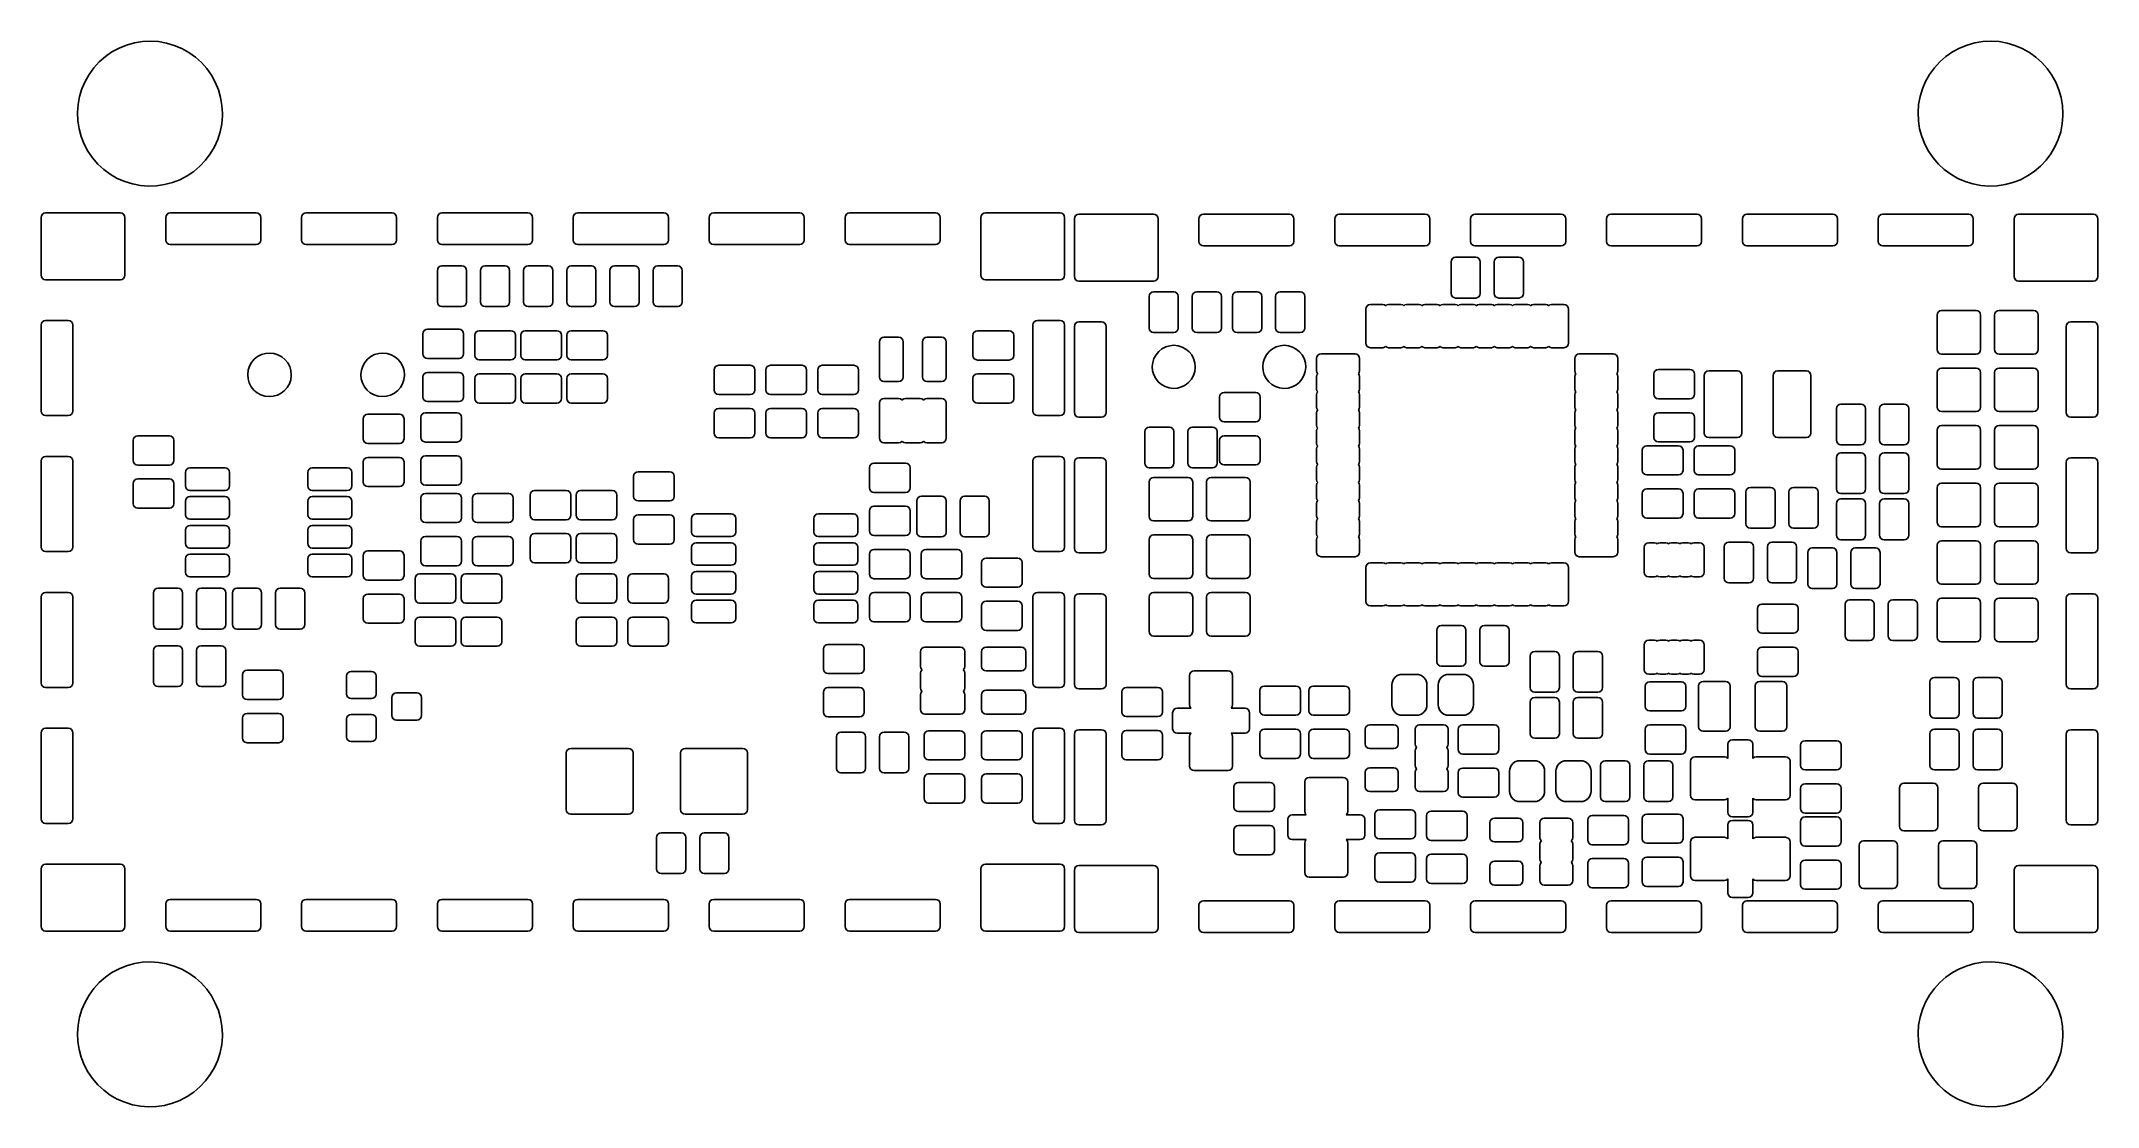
# Model space of a CAD drawing. Extents: x 0.01 to 3.59, y 0.07 to 1.93.
import ezdxf

# ---------------------------------------------------------------- set-up
doc = ezdxf.new("R2010")
doc.units = 0
doc.header["$MEASUREMENT"] = 0
doc.layers.add('BLACK', color=7, linetype='CONTINUOUS')

msp = doc.modelspace()

# ---------------------------------------------------------------- linework, layer by layer
at = {"layer": 'BLACK', "linetype": 'CONTINUOUS'}
for p, q in [((0.111853, 1.89001), (0.122436, 1.89928)), ((0.122436, 1.89928), (0.133986, 1.9073)), ((0.133986, 1.9073), (0.146359, 1.91399)), ((0.146359, 1.91399), (0.1594, 1.91926)), ((0.1594, 1.91926), (0.172947, 1.92305)), ((0.172947, 1.92305), (0.186831, 1.92529)), ((0.186831, 1.92529), (0.20088, 1.92598)), ((0.20088, 1.92598), (0.214917, 1.9251)), ((0.214917, 1.9251), (0.228769, 1.92266)), ((0.228769, 1.92266), (0.242262, 1.91868)), ((0.242262, 1.91868), (0.255228, 1.91323)), ((0.255228, 1.91323), (0.267506, 1.90637)), ((0.267506, 1.90637), (0.278942, 1.89818)), ((0.278942, 1.89818), (0.289395, 1.88877)), ((3.31185, 1.89001), (3.32244, 1.89928)), ((3.32244, 1.89928), (3.33399, 1.9073)), ((3.33399, 1.9073), (3.34636, 1.91399)), ((3.34636, 1.91399), (3.3594, 1.91926)), ((3.3594, 1.91926), (3.37295, 1.92305)), ((3.37295, 1.92305), (3.38683, 1.92529)), ((3.38683, 1.92529), (3.40088, 1.92598)), ((3.40088, 1.92598), (3.41492, 1.9251)), ((3.41492, 1.9251), (3.42877, 1.92266)), ((3.42877, 1.92266), (3.44226, 1.91868)), ((3.44226, 1.91868), (3.45523, 1.91323)), ((3.45523, 1.91323), (3.46751, 1.90637)), ((3.46751, 1.90637), (3.47894, 1.89818)), ((3.47894, 1.89818), (3.48939, 1.88877)), ((0.087154, 1.85602), (0.094102, 1.86825)), ((0.094102, 1.86825), (0.102369, 1.87963)), ((0.102369, 1.87963), (0.111853, 1.89001)), ((0.289395, 1.88877), (0.298733, 1.87825)), ((0.298733, 1.87825), (0.306841, 1.86676)), ((0.306841, 1.86676), (0.313617, 1.85444)), ((3.28715, 1.85602), (3.2941, 1.86825)), ((3.2941, 1.86825), (3.30237, 1.87963)), ((3.30237, 1.87963), (3.31185, 1.89001)), ((3.48939, 1.88877), (3.49873, 1.87825)), ((3.49873, 1.87825), (3.50684, 1.86676)), ((3.50684, 1.86676), (3.51362, 1.85444)), ((0.075009, 1.81579), (0.077548, 1.82962)), ((0.077548, 1.82962), (0.081614, 1.84309)), ((0.081614, 1.84309), (0.087154, 1.85602)), ((0.313617, 1.85444), (0.318977, 1.84143)), ((0.318977, 1.84143), (0.322853, 1.82791)), ((0.322853, 1.82791), (0.325199, 1.81404)), ((3.27501, 1.81579), (3.27755, 1.82962)), ((3.27755, 1.82962), (3.28161, 1.84309)), ((3.28161, 1.84309), (3.28715, 1.85602)), ((3.51362, 1.85444), (3.51898, 1.84143)), ((3.51898, 1.84143), (3.52285, 1.82791)), ((3.52285, 1.82791), (3.5252, 1.81404)), ((0.074028, 1.80176), (0.075009, 1.81579)), ((0.074617, 1.78771), (0.074028, 1.80176)), ((0.325935, 1.79648), (0.324758, 1.78247)), ((0.325199, 1.81404), (0.325984, 1.8)), ((0.325984, 1.8), (0.325935, 1.79648)), ((3.27403, 1.80176), (3.27501, 1.81579)), ((3.27462, 1.78771), (3.27403, 1.80176)), ((3.52594, 1.79648), (3.52476, 1.78247)), ((3.5252, 1.81404), (3.52598, 1.8)), ((3.52598, 1.8), (3.52594, 1.79648)), ((0.076769, 1.77381), (0.074617, 1.78771)), ((0.080457, 1.76023), (0.076769, 1.77381)), ((0.085634, 1.74716), (0.080457, 1.76023)), ((0.317773, 1.75526), (0.312052, 1.74241)), ((0.322026, 1.76867), (0.317773, 1.75526)), ((0.324758, 1.78247), (0.322026, 1.76867)), ((3.27677, 1.77381), (3.27462, 1.78771)), ((3.28046, 1.76023), (3.27677, 1.77381)), ((3.28563, 1.74716), (3.28046, 1.76023)), ((3.51777, 1.75526), (3.51205, 1.74241)), ((3.52203, 1.76867), (3.51777, 1.75526)), ((3.52476, 1.78247), (3.52203, 1.76867)), ((0.092238, 1.73474), (0.085634, 1.74716)), ((0.100184, 1.72313), (0.092238, 1.73474)), ((0.109375, 1.71248), (0.100184, 1.72313)), ((0.29651, 1.71902), (0.286881, 1.70877)), ((0.304935, 1.73028), (0.29651, 1.71902)), ((0.312052, 1.74241), (0.304935, 1.73028)), ((3.29224, 1.73474), (3.28563, 1.74716)), ((3.30018, 1.72313), (3.29224, 1.73474)), ((3.30937, 1.71248), (3.30018, 1.72313)), ((3.49651, 1.71902), (3.48688, 1.70877)), ((3.50493, 1.73028), (3.49651, 1.71902)), ((3.51205, 1.74241), (3.50493, 1.73028)), ((0.119695, 1.70293), (0.109375, 1.71248)), ((0.131016, 1.69458), (0.119695, 1.70293)), ((0.143197, 1.68755), (0.131016, 1.69458)), ((0.156085, 1.68192), (0.143197, 1.68755)), ((0.169522, 1.67776), (0.156085, 1.68192)), ((0.252045, 1.68527), (0.238931, 1.68018)), ((0.264509, 1.69178), (0.252045, 1.68527)), ((0.27617, 1.69965), (0.264509, 1.69178)), ((0.286881, 1.70877), (0.27617, 1.69965)), ((3.31969, 1.70293), (3.30937, 1.71248)), ((3.33102, 1.69458), (3.31969, 1.70293)), ((3.3432, 1.68755), (3.33102, 1.69458)), ((3.35609, 1.68192), (3.3432, 1.68755)), ((3.36952, 1.67776), (3.35609, 1.68192)), ((3.45204, 1.68527), (3.43893, 1.68018)), ((3.46451, 1.69178), (3.45204, 1.68527)), ((3.47617, 1.69965), (3.46451, 1.69178)), ((3.48688, 1.70877), (3.47617, 1.69965)), ((0.183338, 1.67512), (0.169522, 1.67776)), ((0.197362, 1.67404), (0.183338, 1.67512)), ((0.211418, 1.67453), (0.197362, 1.67404)), ((0.225333, 1.67659), (0.211418, 1.67453)), ((0.238931, 1.68018), (0.225333, 1.67659)), ((3.38334, 1.67512), (3.36952, 1.67776)), ((3.39736, 1.67404), (3.38334, 1.67512)), ((3.41142, 1.67453), (3.39736, 1.67404)), ((3.42533, 1.67659), (3.41142, 1.67453)), ((3.43893, 1.68018), (3.42533, 1.67659)), ((0.010787, 1.61969), (0.011387, 1.6227)), ((0.010787, 1.51929), (0.010787, 1.61969)), ((0.011387, 1.6227), (0.013094, 1.62525)), ((0.013094, 1.62525), (0.015648, 1.62696)), ((0.015648, 1.62696), (0.018661, 1.62756)), ((0.018661, 1.62756), (0.148583, 1.62756)), ((0.148583, 1.62756), (0.151596, 1.62696)), ((0.151596, 1.62696), (0.15415, 1.62525)), ((0.15415, 1.62525), (0.155857, 1.6227)), ((0.155857, 1.6227), (0.156457, 1.61969)), ((0.156457, 1.61969), (0.156457, 1.51929)), ((0.227323, 1.61969), (0.227922, 1.6227)), ((0.227323, 1.58031), (0.227323, 1.61969)), ((0.227922, 1.6227), (0.229629, 1.62525)), ((0.229629, 1.62525), (0.232184, 1.62696)), ((0.232184, 1.62696), (0.235197, 1.62756)), ((0.235197, 1.62756), (0.384803, 1.62756)), ((0.384803, 1.62756), (0.387816, 1.62696)), ((0.387816, 1.62696), (0.390371, 1.62525)), ((0.390371, 1.62525), (0.392078, 1.6227)), ((0.392078, 1.6227), (0.392677, 1.61969)), ((0.392677, 1.61969), (0.392677, 1.58031)), ((0.463543, 1.61969), (0.464143, 1.6227)), ((0.463543, 1.58031), (0.463543, 1.61969)), ((0.464143, 1.6227), (0.46585, 1.62525)), ((0.46585, 1.62525), (0.468404, 1.62696)), ((0.468404, 1.62696), (0.471417, 1.62756)), ((0.471417, 1.62756), (0.621024, 1.62756)), ((0.621024, 1.62756), (0.624037, 1.62696)), ((0.624037, 1.62696), (0.626591, 1.62525)), ((0.626591, 1.62525), (0.628298, 1.6227)), ((0.628298, 1.6227), (0.628898, 1.61969)), ((0.628898, 1.61969), (0.628898, 1.58031)), ((0.699764, 1.61969), (0.700363, 1.6227)), ((0.699764, 1.58031), (0.699764, 1.61969)), ((0.700363, 1.6227), (0.70207, 1.62525)), ((0.70207, 1.62525), (0.704625, 1.62696)), ((0.704625, 1.62696), (0.707638, 1.62756)), ((0.707638, 1.62756), (0.857244, 1.62756)), ((0.857244, 1.62756), (0.860257, 1.62696)), ((0.860257, 1.62696), (0.862812, 1.62525)), ((0.862812, 1.62525), (0.864519, 1.6227)), ((0.864519, 1.6227), (0.865118, 1.61969)), ((0.865118, 1.61969), (0.865118, 1.58031)), ((0.935984, 1.61969), (0.936584, 1.6227)), ((0.935984, 1.58031), (0.935984, 1.61969)), ((0.936584, 1.6227), (0.938291, 1.62525)), ((0.938291, 1.62525), (0.940845, 1.62696)), ((0.940845, 1.62696), (0.943858, 1.62756)), ((0.943858, 1.62756), (1.09346, 1.62756)), ((1.09346, 1.62756), (1.09648, 1.62696)), ((1.09648, 1.62696), (1.09903, 1.62525)), ((1.09903, 1.62525), (1.10074, 1.6227)), ((1.10074, 1.6227), (1.10134, 1.61969)), ((1.10134, 1.61969), (1.10134, 1.58031)), ((1.1722, 1.61969), (1.1728, 1.6227)), ((1.1722, 1.58031), (1.1722, 1.61969)), ((1.1728, 1.6227), (1.17451, 1.62525)), ((1.17451, 1.62525), (1.17707, 1.62696)), ((1.17707, 1.62696), (1.18008, 1.62756)), ((1.18008, 1.62756), (1.32969, 1.62756)), ((1.32969, 1.62756), (1.3327, 1.62696)), ((1.3327, 1.62696), (1.33525, 1.62525)), ((1.33525, 1.62525), (1.33696, 1.6227)), ((1.33696, 1.6227), (1.33756, 1.61969)), ((1.33756, 1.61969), (1.33756, 1.58031)), ((1.40843, 1.61969), (1.40902, 1.6227)), ((1.40843, 1.58031), (1.40843, 1.61969)), ((1.40902, 1.6227), (1.41073, 1.62525)), ((1.41073, 1.62525), (1.41329, 1.62696)), ((1.41329, 1.62696), (1.4163, 1.62756)), ((1.4163, 1.62756), (1.56591, 1.62756)), ((1.56591, 1.62756), (1.56892, 1.62696)), ((1.56892, 1.62696), (1.57147, 1.62525)), ((1.57147, 1.62525), (1.57318, 1.6227)), ((1.57318, 1.6227), (1.57378, 1.61969)), ((1.57378, 1.61969), (1.57378, 1.58031)), ((1.64465, 1.61969), (1.64525, 1.6227)), ((1.64465, 1.51929), (1.64465, 1.61969)), ((1.64525, 1.6227), (1.64695, 1.62525)), ((1.64695, 1.62525), (1.64951, 1.62696)), ((1.64951, 1.62696), (1.65252, 1.62756)), ((1.65252, 1.62756), (1.78244, 1.62756)), ((1.78244, 1.62756), (1.78545, 1.62696)), ((1.78545, 1.62696), (1.78801, 1.62525)), ((1.78801, 1.62525), (1.78972, 1.6227)), ((1.78972, 1.6227), (1.79031, 1.61969)), ((1.79031, 1.61969), (1.79031, 1.51929)), ((1.80713, 1.61728), (1.80773, 1.6203)), ((1.80713, 1.51689), (1.80713, 1.61728)), ((1.80773, 1.6203), (1.80943, 1.62285)), ((1.80943, 1.62285), (1.81199, 1.62456)), ((1.81199, 1.62456), (1.815, 1.62516)), ((1.815, 1.62516), (1.94492, 1.62516)), ((1.94492, 1.62516), (1.94793, 1.62456)), ((1.94793, 1.62456), (1.95049, 1.62285)), ((1.95049, 1.62285), (1.9522, 1.6203)), ((1.9522, 1.6203), (1.9528, 1.61728)), ((1.9528, 1.61728), (1.9528, 1.51689)), ((2.02366, 1.61728), (2.02426, 1.6203)), ((2.02366, 1.57791), (2.02366, 1.61728)), ((2.02426, 1.6203), (2.02597, 1.62285)), ((2.02597, 1.62285), (2.02852, 1.62456)), ((2.02852, 1.62456), (2.03154, 1.62516)), ((2.03154, 1.62516), (2.18114, 1.62516)), ((2.18114, 1.62516), (2.18416, 1.62456)), ((2.18416, 1.62456), (2.18671, 1.62285)), ((2.18671, 1.62285), (2.18842, 1.6203)), ((2.18842, 1.6203), (2.18902, 1.61728)), ((2.18902, 1.61728), (2.18902, 1.57791)), ((2.25988, 1.61728), (2.26048, 1.6203)), ((2.25988, 1.57791), (2.25988, 1.61728)), ((2.26048, 1.6203), (2.26219, 1.62285)), ((2.26219, 1.62285), (2.26474, 1.62456)), ((2.26474, 1.62456), (2.26776, 1.62516)), ((2.26776, 1.62516), (2.41736, 1.62516)), ((2.41736, 1.62516), (2.42038, 1.62456)), ((2.42038, 1.62456), (2.42293, 1.62285)), ((2.42293, 1.62285), (2.42464, 1.6203)), ((2.42464, 1.6203), (2.42524, 1.61728)), ((2.42524, 1.61728), (2.42524, 1.57791)), ((2.4961, 1.61728), (2.4967, 1.6203)), ((2.4961, 1.57791), (2.4961, 1.61728)), ((2.4967, 1.6203), (2.49841, 1.62285)), ((2.49841, 1.62285), (2.50096, 1.62456)), ((2.50096, 1.62456), (2.50398, 1.62516)), ((2.50398, 1.62516), (2.65358, 1.62516)), ((2.65358, 1.62516), (2.6566, 1.62456)), ((2.6566, 1.62456), (2.65915, 1.62285)), ((2.65915, 1.62285), (2.66086, 1.6203)), ((2.66086, 1.6203), (2.66146, 1.61728)), ((2.66146, 1.61728), (2.66146, 1.57791)), ((2.73232, 1.61728), (2.73292, 1.6203)), ((2.73232, 1.57791), (2.73232, 1.61728)), ((2.73292, 1.6203), (2.73463, 1.62285)), ((2.73463, 1.62285), (2.73718, 1.62456)), ((2.73718, 1.62456), (2.7402, 1.62516)), ((2.7402, 1.62516), (2.8898, 1.62516)), ((2.8898, 1.62516), (2.89282, 1.62456)), ((2.89282, 1.62456), (2.89537, 1.62285)), ((2.89537, 1.62285), (2.89708, 1.6203)), ((2.89708, 1.6203), (2.89768, 1.61728)), ((2.89768, 1.61728), (2.89768, 1.57791)), ((2.96854, 1.61728), (2.96914, 1.6203)), ((2.96854, 1.57791), (2.96854, 1.61728)), ((2.96914, 1.6203), (2.97085, 1.62285)), ((2.97085, 1.62285), (2.9734, 1.62456)), ((2.9734, 1.62456), (2.97642, 1.62516)), ((2.97642, 1.62516), (3.12602, 1.62516)), ((3.12602, 1.62516), (3.12904, 1.62456)), ((3.12904, 1.62456), (3.13159, 1.62285)), ((3.13159, 1.62285), (3.1333, 1.6203)), ((3.1333, 1.6203), (3.1339, 1.61728)), ((3.1339, 1.61728), (3.1339, 1.57791)), ((3.20476, 1.61728), (3.20536, 1.6203)), ((3.20476, 1.57791), (3.20476, 1.61728)), ((3.20536, 1.6203), (3.20707, 1.62285)), ((3.20707, 1.62285), (3.20962, 1.62456)), ((3.20962, 1.62456), (3.21264, 1.62516)), ((3.21264, 1.62516), (3.36224, 1.62516)), ((3.36224, 1.62516), (3.36526, 1.62456)), ((3.36526, 1.62456), (3.36781, 1.62285)), ((3.36781, 1.62285), (3.36952, 1.6203)), ((3.36952, 1.6203), (3.37012, 1.61728)), ((3.37012, 1.61728), (3.37012, 1.57791)), ((3.44098, 1.61728), (3.44158, 1.6203)), ((3.44098, 1.51689), (3.44098, 1.61728)), ((3.44158, 1.6203), (3.44329, 1.62285)), ((3.44329, 1.62285), (3.44584, 1.62456)), ((3.44584, 1.62456), (3.44886, 1.62516)), ((3.44886, 1.62516), (3.57878, 1.62516)), ((3.57878, 1.62516), (3.58179, 1.62456)), ((3.58179, 1.62456), (3.58435, 1.62285)), ((3.58435, 1.62285), (3.58605, 1.6203)), ((3.58605, 1.6203), (3.58665, 1.61728)), ((3.58665, 1.61728), (3.58665, 1.51689)), ((0.227922, 1.5773), (0.227323, 1.58031)), ((0.229629, 1.57475), (0.227922, 1.5773)), ((0.232184, 1.57304), (0.229629, 1.57475)), ((0.390371, 1.57475), (0.387816, 1.57304)), ((0.392078, 1.5773), (0.390371, 1.57475)), ((0.392677, 1.58031), (0.392078, 1.5773)), ((0.464143, 1.5773), (0.463543, 1.58031)), ((0.46585, 1.57475), (0.464143, 1.5773)), ((0.468404, 1.57304), (0.46585, 1.57475)), ((0.626591, 1.57475), (0.624037, 1.57304)), ((0.628298, 1.5773), (0.626591, 1.57475)), ((0.628898, 1.58031), (0.628298, 1.5773)), ((0.700363, 1.5773), (0.699764, 1.58031)), ((0.70207, 1.57475), (0.700363, 1.5773)), ((0.704625, 1.57304), (0.70207, 1.57475)), ((0.862812, 1.57475), (0.860257, 1.57304)), ((0.864519, 1.5773), (0.862812, 1.57475)), ((0.865118, 1.58031), (0.864519, 1.5773)), ((0.936584, 1.5773), (0.935984, 1.58031)), ((0.938291, 1.57475), (0.936584, 1.5773)), ((0.940845, 1.57304), (0.938291, 1.57475)), ((1.09903, 1.57475), (1.09648, 1.57304)), ((1.10074, 1.5773), (1.09903, 1.57475)), ((1.10134, 1.58031), (1.10074, 1.5773)), ((1.1728, 1.5773), (1.1722, 1.58031)), ((1.17451, 1.57475), (1.1728, 1.5773)), ((1.17707, 1.57304), (1.17451, 1.57475)), ((1.33525, 1.57475), (1.3327, 1.57304)), ((1.33696, 1.5773), (1.33525, 1.57475)), ((1.33756, 1.58031), (1.33696, 1.5773)), ((1.40902, 1.5773), (1.40843, 1.58031)), ((1.41073, 1.57475), (1.40902, 1.5773)), ((1.41329, 1.57304), (1.41073, 1.57475)), ((1.57147, 1.57475), (1.56892, 1.57304)), ((1.57318, 1.5773), (1.57147, 1.57475)), ((1.57378, 1.58031), (1.57318, 1.5773)), ((2.02426, 1.5749), (2.02366, 1.57791)), ((2.02597, 1.57235), (2.02426, 1.5749)), ((2.18842, 1.5749), (2.18671, 1.57235)), ((2.18902, 1.57791), (2.18842, 1.5749)), ((2.26048, 1.5749), (2.25988, 1.57791)), ((2.26219, 1.57235), (2.26048, 1.5749)), ((2.42464, 1.5749), (2.42293, 1.57235)), ((2.42524, 1.57791), (2.42464, 1.5749)), ((2.4967, 1.5749), (2.4961, 1.57791)), ((2.49841, 1.57235), (2.4967, 1.5749)), ((2.66086, 1.5749), (2.65915, 1.57235)), ((2.66146, 1.57791), (2.66086, 1.5749)), ((2.73292, 1.5749), (2.73232, 1.57791)), ((2.73463, 1.57235), (2.73292, 1.5749)), ((2.89708, 1.5749), (2.89537, 1.57235)), ((2.89768, 1.57791), (2.89708, 1.5749)), ((2.96914, 1.5749), (2.96854, 1.57791)), ((2.97085, 1.57235), (2.96914, 1.5749)), ((3.1333, 1.5749), (3.13159, 1.57235)), ((3.1339, 1.57791), (3.1333, 1.5749)), ((3.20536, 1.5749), (3.20476, 1.57791)), ((3.20707, 1.57235), (3.20536, 1.5749)), ((3.36952, 1.5749), (3.36781, 1.57235)), ((3.37012, 1.57791), (3.36952, 1.5749)), ((0.235197, 1.57244), (0.232184, 1.57304)), ((0.384803, 1.57244), (0.235197, 1.57244)), ((0.387816, 1.57304), (0.384803, 1.57244)), ((0.471417, 1.57244), (0.468404, 1.57304)), ((0.621024, 1.57244), (0.471417, 1.57244)), ((0.624037, 1.57304), (0.621024, 1.57244)), ((0.707638, 1.57244), (0.704625, 1.57304)), ((0.857244, 1.57244), (0.707638, 1.57244)), ((0.860257, 1.57304), (0.857244, 1.57244)), ((0.943858, 1.57244), (0.940845, 1.57304)), ((1.09346, 1.57244), (0.943858, 1.57244)), ((1.09648, 1.57304), (1.09346, 1.57244)), ((1.18008, 1.57244), (1.17707, 1.57304)), ((1.32969, 1.57244), (1.18008, 1.57244)), ((1.3327, 1.57304), (1.32969, 1.57244)), ((1.4163, 1.57244), (1.41329, 1.57304)), ((1.56591, 1.57244), (1.4163, 1.57244)), ((1.56892, 1.57304), (1.56591, 1.57244)), ((2.02852, 1.57064), (2.02597, 1.57235)), ((2.03154, 1.57004), (2.02852, 1.57064)), ((2.18114, 1.57004), (2.03154, 1.57004)), ((2.18416, 1.57064), (2.18114, 1.57004)), ((2.18671, 1.57235), (2.18416, 1.57064)), ((2.26474, 1.57064), (2.26219, 1.57235)), ((2.26776, 1.57004), (2.26474, 1.57064)), ((2.41736, 1.57004), (2.26776, 1.57004)), ((2.42038, 1.57064), (2.41736, 1.57004)), ((2.42293, 1.57235), (2.42038, 1.57064)), ((2.46213, 1.5425), (2.46273, 1.54551)), ((2.46213, 1.4875), (2.46213, 1.5425)), ((2.46273, 1.54551), (2.46443, 1.54807)), ((2.46443, 1.54807), (2.46699, 1.54977)), ((2.46699, 1.54977), (2.47, 1.55037)), ((2.47, 1.55037), (2.505, 1.55037)), ((2.50096, 1.57064), (2.49841, 1.57235)), ((2.50398, 1.57004), (2.50096, 1.57064)), ((2.65358, 1.57004), (2.50398, 1.57004)), ((2.505, 1.55037), (2.50801, 1.54977)), ((2.50801, 1.54977), (2.51057, 1.54807)), ((2.51057, 1.54807), (2.51227, 1.54551)), ((2.51227, 1.54551), (2.51287, 1.5425)), ((2.51287, 1.5425), (2.51287, 1.4875)), ((2.53713, 1.5425), (2.53773, 1.54551)), ((2.53713, 1.4875), (2.53713, 1.5425)), ((2.53773, 1.54551), (2.53943, 1.54807)), ((2.53943, 1.54807), (2.54199, 1.54977)), ((2.54199, 1.54977), (2.545, 1.55037)), ((2.545, 1.55037), (2.58, 1.55037)), ((2.58, 1.55037), (2.58301, 1.54977)), ((2.58301, 1.54977), (2.58557, 1.54807)), ((2.58557, 1.54807), (2.58727, 1.54551)), ((2.58727, 1.54551), (2.58787, 1.5425)), ((2.58787, 1.5425), (2.58787, 1.4875)), ((2.6566, 1.57064), (2.65358, 1.57004)), ((2.65915, 1.57235), (2.6566, 1.57064)), ((2.73718, 1.57064), (2.73463, 1.57235)), ((2.7402, 1.57004), (2.73718, 1.57064)), ((2.8898, 1.57004), (2.7402, 1.57004)), ((2.89282, 1.57064), (2.8898, 1.57004)), ((2.89537, 1.57235), (2.89282, 1.57064)), ((2.9734, 1.57064), (2.97085, 1.57235)), ((2.97642, 1.57004), (2.9734, 1.57064)), ((3.12602, 1.57004), (2.97642, 1.57004)), ((3.12904, 1.57064), (3.12602, 1.57004)), ((3.13159, 1.57235), (3.12904, 1.57064)), ((3.20962, 1.57064), (3.20707, 1.57235)), ((3.21264, 1.57004), (3.20962, 1.57064)), ((3.36224, 1.57004), (3.21264, 1.57004)), ((3.36526, 1.57064), (3.36224, 1.57004)), ((3.36781, 1.57235), (3.36526, 1.57064)), ((0.011387, 1.51628), (0.010787, 1.51929)), ((0.013094, 1.51372), (0.011387, 1.51628)), ((0.015648, 1.51202), (0.013094, 1.51372)), ((0.018661, 1.51142), (0.015648, 1.51202)), ((0.148583, 1.51142), (0.018661, 1.51142)), ((0.151596, 1.51202), (0.148583, 1.51142)), ((0.15415, 1.51372), (0.151596, 1.51202)), ((0.155857, 1.51628), (0.15415, 1.51372)), ((0.156457, 1.51929), (0.155857, 1.51628)), ((0.699626, 1.5275), (0.700225, 1.53051)), ((0.699626, 1.4725), (0.699626, 1.5275)), ((0.700225, 1.53051), (0.701932, 1.53307)), ((0.701932, 1.53307), (0.704487, 1.53477)), ((0.704487, 1.53477), (0.7075, 1.53537)), ((0.7075, 1.53537), (0.7425, 1.53537)), ((0.7425, 1.53537), (0.745513, 1.53477)), ((0.745513, 1.53477), (0.748068, 1.53307)), ((0.748068, 1.53307), (0.749775, 1.53051)), ((0.749775, 1.53051), (0.750374, 1.5275)), ((0.750374, 1.5275), (0.750374, 1.4725)), ((0.774626, 1.5275), (0.775225, 1.53051)), ((0.774626, 1.4725), (0.774626, 1.5275)), ((0.775225, 1.53051), (0.776932, 1.53307)), ((0.776932, 1.53307), (0.779487, 1.53477)), ((0.779487, 1.53477), (0.7825, 1.53537)), ((0.7825, 1.53537), (0.8175, 1.53537)), ((0.8175, 1.53537), (0.820513, 1.53477)), ((0.820513, 1.53477), (0.823068, 1.53307)), ((0.823068, 1.53307), (0.824775, 1.53051)), ((0.824775, 1.53051), (0.825374, 1.5275)), ((0.825374, 1.5275), (0.825374, 1.4725)), ((0.849626, 1.5275), (0.850225, 1.53051)), ((0.849626, 1.4725), (0.849626, 1.5275)), ((0.850225, 1.53051), (0.851932, 1.53307)), ((0.851932, 1.53307), (0.854487, 1.53477)), ((0.854487, 1.53477), (0.8575, 1.53537)), ((0.8575, 1.53537), (0.8925, 1.53537)), ((0.8925, 1.53537), (0.895513, 1.53477)), ((0.895513, 1.53477), (0.898068, 1.53307)), ((0.898068, 1.53307), (0.899775, 1.53051)), ((0.899775, 1.53051), (0.900374, 1.5275)), ((0.900374, 1.5275), (0.900374, 1.4725)), ((0.924626, 1.5275), (0.925225, 1.53051)), ((0.924626, 1.4725), (0.924626, 1.5275)), ((0.925225, 1.53051), (0.926932, 1.53307)), ((0.926932, 1.53307), (0.929487, 1.53477)), ((0.929487, 1.53477), (0.9325, 1.53537)), ((0.9325, 1.53537), (0.9675, 1.53537)), ((0.9675, 1.53537), (0.970513, 1.53477)), ((0.970513, 1.53477), (0.973068, 1.53307)), ((0.973068, 1.53307), (0.974775, 1.53051)), ((0.974775, 1.53051), (0.975374, 1.5275)), ((0.975374, 1.5275), (0.975374, 1.4725)), ((0.999626, 1.5275), (1.00023, 1.53051)), ((0.999626, 1.4725), (0.999626, 1.5275)), ((1.00023, 1.53051), (1.00193, 1.53307)), ((1.00193, 1.53307), (1.00449, 1.53477)), ((1.00449, 1.53477), (1.0075, 1.53537)), ((1.0075, 1.53537), (1.0425, 1.53537)), ((1.0425, 1.53537), (1.04551, 1.53477)), ((1.04551, 1.53477), (1.04807, 1.53307)), ((1.04807, 1.53307), (1.04977, 1.53051)), ((1.04977, 1.53051), (1.05037, 1.5275)), ((1.05037, 1.5275), (1.05037, 1.4725)), ((1.07463, 1.5275), (1.07523, 1.53051)), ((1.07463, 1.4725), (1.07463, 1.5275)), ((1.07523, 1.53051), (1.07693, 1.53307)), ((1.07693, 1.53307), (1.07949, 1.53477)), ((1.07949, 1.53477), (1.0825, 1.53537)), ((1.0825, 1.53537), (1.1175, 1.53537)), ((1.1175, 1.53537), (1.12051, 1.53477)), ((1.12051, 1.53477), (1.12307, 1.53307)), ((1.12307, 1.53307), (1.12477, 1.53051)), ((1.12477, 1.53051), (1.12537, 1.5275)), ((1.12537, 1.5275), (1.12537, 1.4725)), ((1.64525, 1.51628), (1.64465, 1.51929)), ((1.64695, 1.51372), (1.64525, 1.51628)), ((1.64951, 1.51202), (1.64695, 1.51372)), ((1.65252, 1.51142), (1.64951, 1.51202)), ((1.78244, 1.51142), (1.65252, 1.51142)), ((1.78545, 1.51202), (1.78244, 1.51142)), ((1.78801, 1.51372), (1.78545, 1.51202)), ((1.78972, 1.51628), (1.78801, 1.51372)), ((1.79031, 1.51929), (1.78972, 1.51628)), ((1.80773, 1.51388), (1.80713, 1.51689)), ((1.80943, 1.51132), (1.80773, 1.51388)), ((1.81199, 1.50962), (1.80943, 1.51132)), ((1.815, 1.50902), (1.81199, 1.50962)), ((1.94492, 1.50902), (1.815, 1.50902)), ((1.94793, 1.50962), (1.94492, 1.50902)), ((1.95049, 1.51132), (1.94793, 1.50962)), ((1.9522, 1.51388), (1.95049, 1.51132)), ((1.9528, 1.51689), (1.9522, 1.51388)), ((3.44158, 1.51388), (3.44098, 1.51689)), ((3.44329, 1.51132), (3.44158, 1.51388)), ((3.44584, 1.50962), (3.44329, 1.51132)), ((3.44886, 1.50902), (3.44584, 1.50962)), ((3.57878, 1.50902), (3.44886, 1.50902)), ((3.58179, 1.50962), (3.57878, 1.50902)), ((3.58435, 1.51132), (3.58179, 1.50962)), ((3.58605, 1.51388), (3.58435, 1.51132)), ((3.58665, 1.51689), (3.58605, 1.51388)), ((0.700225, 1.46949), (0.699626, 1.4725)), ((0.701932, 1.46693), (0.700225, 1.46949)), ((0.704487, 1.46523), (0.701932, 1.46693)), ((0.748068, 1.46693), (0.745513, 1.46523)), ((0.749775, 1.46949), (0.748068, 1.46693)), ((0.750374, 1.4725), (0.749775, 1.46949)), ((0.775225, 1.46949), (0.774626, 1.4725)), ((0.776932, 1.46693), (0.775225, 1.46949)), ((0.779487, 1.46523), (0.776932, 1.46693)), ((0.823068, 1.46693), (0.820513, 1.46523)), ((0.824775, 1.46949), (0.823068, 1.46693)), ((0.825374, 1.4725), (0.824775, 1.46949)), ((0.850225, 1.46949), (0.849626, 1.4725)), ((0.851932, 1.46693), (0.850225, 1.46949)), ((0.854487, 1.46523), (0.851932, 1.46693)), ((0.898068, 1.46693), (0.895513, 1.46523)), ((0.899775, 1.46949), (0.898068, 1.46693)), ((0.900374, 1.4725), (0.899775, 1.46949)), ((0.925225, 1.46949), (0.924626, 1.4725)), ((0.926932, 1.46693), (0.925225, 1.46949)), ((0.929487, 1.46523), (0.926932, 1.46693)), ((0.973068, 1.46693), (0.970513, 1.46523)), ((0.974775, 1.46949), (0.973068, 1.46693)), ((0.975374, 1.4725), (0.974775, 1.46949)), ((1.00023, 1.46949), (0.999626, 1.4725)), ((1.00193, 1.46693), (1.00023, 1.46949)), ((1.00449, 1.46523), (1.00193, 1.46693)), ((1.04807, 1.46693), (1.04551, 1.46523)), ((1.04977, 1.46949), (1.04807, 1.46693)), ((1.05037, 1.4725), (1.04977, 1.46949)), ((1.07523, 1.46949), (1.07463, 1.4725)), ((1.07693, 1.46693), (1.07523, 1.46949)), ((1.07949, 1.46523), (1.07693, 1.46693)), ((1.12307, 1.46693), (1.12051, 1.46523)), ((1.12477, 1.46949), (1.12307, 1.46693)), ((1.12537, 1.4725), (1.12477, 1.46949)), ((1.93713, 1.4825), (1.93773, 1.48551)), ((1.93713, 1.4275), (1.93713, 1.4825)), ((1.93773, 1.48551), (1.93943, 1.48807)), ((1.93943, 1.48807), (1.94199, 1.48977)), ((1.94199, 1.48977), (1.945, 1.49037)), ((1.945, 1.49037), (1.98, 1.49037)), ((1.98, 1.49037), (1.98301, 1.48977)), ((1.98301, 1.48977), (1.98557, 1.48807)), ((1.98557, 1.48807), (1.98727, 1.48551)), ((1.98727, 1.48551), (1.98787, 1.4825)), ((1.98787, 1.4825), (1.98787, 1.4275)), ((2.01213, 1.4825), (2.01273, 1.48551)), ((2.01213, 1.4275), (2.01213, 1.4825)), ((2.01273, 1.48551), (2.01443, 1.48807)), ((2.01443, 1.48807), (2.01699, 1.48977)), ((2.01699, 1.48977), (2.02, 1.49037)), ((2.02, 1.49037), (2.055, 1.49037)), ((2.055, 1.49037), (2.05801, 1.48977)), ((2.05801, 1.48977), (2.06057, 1.48807)), ((2.06057, 1.48807), (2.06227, 1.48551)), ((2.06227, 1.48551), (2.06287, 1.4825)), ((2.06287, 1.4825), (2.06287, 1.4275)), ((2.08213, 1.4825), (2.08273, 1.48551)), ((2.08213, 1.4275), (2.08213, 1.4825)), ((2.08273, 1.48551), (2.08443, 1.48807)), ((2.08443, 1.48807), (2.08699, 1.48977)), ((2.08699, 1.48977), (2.09, 1.49037)), ((2.09, 1.49037), (2.125, 1.49037)), ((2.125, 1.49037), (2.12801, 1.48977)), ((2.12801, 1.48977), (2.13057, 1.48807)), ((2.13057, 1.48807), (2.13227, 1.48551)), ((2.13227, 1.48551), (2.13287, 1.4825)), ((2.13287, 1.4825), (2.13287, 1.4275)), ((2.15713, 1.4825), (2.15773, 1.48551)), ((2.15713, 1.4275), (2.15713, 1.4825)), ((2.15773, 1.48551), (2.15943, 1.48807)), ((2.15943, 1.48807), (2.16199, 1.48977)), ((2.16199, 1.48977), (2.165, 1.49037)), ((2.165, 1.49037), (2.2, 1.49037)), ((2.2, 1.49037), (2.20301, 1.48977)), ((2.20301, 1.48977), (2.20557, 1.48807)), ((2.20557, 1.48807), (2.20727, 1.48551)), ((2.20727, 1.48551), (2.20787, 1.4825)), ((2.20787, 1.4825), (2.20787, 1.4275)), ((2.31628, 1.4658), (2.31884, 1.46751)), ((2.31884, 1.46751), (2.32185, 1.46811)), ((2.32185, 1.46811), (2.3435, 1.46811)), ((2.3435, 1.46811), (2.34652, 1.46751)), ((2.34652, 1.46751), (2.34843, 1.46624)), ((2.34843, 1.46624), (2.35033, 1.46751)), ((2.35033, 1.46751), (2.35335, 1.46811)), ((2.35335, 1.46811), (2.375, 1.46811)), ((2.375, 1.46811), (2.37801, 1.46751)), ((2.37801, 1.46751), (2.37992, 1.46624)), ((2.37992, 1.46624), (2.38183, 1.46751)), ((2.38183, 1.46751), (2.38484, 1.46811)), ((2.38484, 1.46811), (2.4065, 1.46811)), ((2.4065, 1.46811), (2.40951, 1.46751)), ((2.40951, 1.46751), (2.41142, 1.46624)), ((2.41142, 1.46624), (2.41333, 1.46751)), ((2.41333, 1.46751), (2.41634, 1.46811)), ((2.41634, 1.46811), (2.43799, 1.46811)), ((2.43799, 1.46811), (2.44101, 1.46751)), ((2.44101, 1.46751), (2.44291, 1.46624)), ((2.44291, 1.46624), (2.44482, 1.46751)), ((2.44482, 1.46751), (2.44783, 1.46811)), ((2.44783, 1.46811), (2.46949, 1.46811)), ((2.46273, 1.48449), (2.46213, 1.4875)), ((2.46443, 1.48193), (2.46273, 1.48449)), ((2.46699, 1.48023), (2.46443, 1.48193)), ((2.47, 1.47963), (2.46699, 1.48023)), ((2.46949, 1.46811), (2.4725, 1.46751)), ((2.505, 1.47963), (2.47, 1.47963)), ((2.4725, 1.46751), (2.47441, 1.46624)), ((2.47441, 1.46624), (2.47632, 1.46751)), ((2.47632, 1.46751), (2.47933, 1.46811)), ((2.47933, 1.46811), (2.50098, 1.46811)), ((2.50098, 1.46811), (2.504, 1.46751)), ((2.504, 1.46751), (2.50591, 1.46624)), ((2.50801, 1.48023), (2.505, 1.47963)), ((2.50591, 1.46624), (2.50781, 1.46751)), ((2.50781, 1.46751), (2.51083, 1.46811)), ((2.51057, 1.48193), (2.50801, 1.48023)), ((2.51227, 1.48449), (2.51057, 1.48193)), ((2.51083, 1.46811), (2.53248, 1.46811)), ((2.51287, 1.4875), (2.51227, 1.48449)), ((2.53248, 1.46811), (2.53549, 1.46751)), ((2.53549, 1.46751), (2.5374, 1.46624)), ((2.53773, 1.48449), (2.53713, 1.4875)), ((2.5374, 1.46624), (2.53931, 1.46751)), ((2.53943, 1.48193), (2.53773, 1.48449)), ((2.53931, 1.46751), (2.54232, 1.46811)), ((2.54199, 1.48023), (2.53943, 1.48193)), ((2.545, 1.47963), (2.54199, 1.48023)), ((2.54232, 1.46811), (2.56398, 1.46811)), ((2.58, 1.47963), (2.545, 1.47963)), ((2.56398, 1.46811), (2.56699, 1.46751)), ((2.56699, 1.46751), (2.5689, 1.46624)), ((2.5689, 1.46624), (2.57081, 1.46751)), ((2.57081, 1.46751), (2.57382, 1.46811)), ((2.57382, 1.46811), (2.59547, 1.46811)), ((2.58301, 1.48023), (2.58, 1.47963)), ((2.58557, 1.48193), (2.58301, 1.48023)), ((2.58727, 1.48449), (2.58557, 1.48193)), ((2.58787, 1.4875), (2.58727, 1.48449)), ((2.59547, 1.46811), (2.59849, 1.46751)), ((2.59849, 1.46751), (2.60039, 1.46624)), ((2.60039, 1.46624), (2.6023, 1.46751)), ((2.6023, 1.46751), (2.60531, 1.46811)), ((2.60531, 1.46811), (2.62697, 1.46811)), ((2.62697, 1.46811), (2.62998, 1.46751)), ((2.62998, 1.46751), (2.63189, 1.46624)), ((2.63189, 1.46624), (2.6338, 1.46751)), ((2.6338, 1.46751), (2.63681, 1.46811)), ((2.63681, 1.46811), (2.65846, 1.46811)), ((2.65846, 1.46811), (2.66148, 1.46751)), ((2.66148, 1.46751), (2.66403, 1.4658)), ((0.010787, 1.43268), (0.011387, 1.43569)), ((0.010787, 1.28307), (0.010787, 1.43268)), ((0.011387, 1.43569), (0.013094, 1.43824)), ((0.013094, 1.43824), (0.015648, 1.43995)), ((0.015648, 1.43995), (0.018661, 1.44055)), ((0.018661, 1.44055), (0.058031, 1.44055)), ((0.058031, 1.44055), (0.061045, 1.43995)), ((0.061045, 1.43995), (0.063599, 1.43824)), ((0.063599, 1.43824), (0.065306, 1.43569)), ((0.065306, 1.43569), (0.065906, 1.43268)), ((0.065906, 1.43268), (0.065906, 1.28307)), ((0.7075, 1.46463), (0.704487, 1.46523)), ((0.7425, 1.46463), (0.7075, 1.46463)), ((0.745513, 1.46523), (0.7425, 1.46463)), ((0.7825, 1.46463), (0.779487, 1.46523)), ((0.8175, 1.46463), (0.7825, 1.46463)), ((0.820513, 1.46523), (0.8175, 1.46463)), ((0.8575, 1.46463), (0.854487, 1.46523)), ((0.8925, 1.46463), (0.8575, 1.46463)), ((0.895513, 1.46523), (0.8925, 1.46463)), ((0.9325, 1.46463), (0.929487, 1.46523)), ((0.9675, 1.46463), (0.9325, 1.46463)), ((0.970513, 1.46523), (0.9675, 1.46463)), ((1.0075, 1.46463), (1.00449, 1.46523)), ((1.0425, 1.46463), (1.0075, 1.46463)), ((1.04551, 1.46523), (1.0425, 1.46463)), ((1.0825, 1.46463), (1.07949, 1.46523)), ((1.1175, 1.46463), (1.0825, 1.46463)), ((1.12051, 1.46523), (1.1175, 1.46463)), ((1.7352, 1.43268), (1.7358, 1.43569)), ((1.7352, 1.28307), (1.7352, 1.43268)), ((1.7358, 1.43569), (1.7375, 1.43824)), ((1.7375, 1.43824), (1.74006, 1.43995)), ((1.74006, 1.43995), (1.74307, 1.44055)), ((1.74307, 1.44055), (1.78244, 1.44055)), ((1.78244, 1.44055), (1.78545, 1.43995)), ((1.78545, 1.43995), (1.78801, 1.43824)), ((1.78801, 1.43824), (1.78972, 1.43569)), ((1.78972, 1.43569), (1.79031, 1.43268)), ((1.79031, 1.43268), (1.79031, 1.28307)), ((1.80713, 1.43028), (1.80773, 1.43329)), ((1.80773, 1.43329), (1.80943, 1.43584)), ((1.80943, 1.43584), (1.81199, 1.43755)), ((1.81199, 1.43755), (1.815, 1.43815)), ((1.815, 1.43815), (1.85437, 1.43815)), ((1.85437, 1.43815), (1.85738, 1.43755)), ((1.85738, 1.43755), (1.85994, 1.43584)), ((1.85994, 1.43584), (1.86164, 1.43329)), ((1.86164, 1.43329), (1.86224, 1.43028)), ((2.31398, 1.46024), (2.31458, 1.46325)), ((2.31398, 1.40118), (2.31398, 1.46024)), ((2.31458, 1.46325), (2.31628, 1.4658)), ((2.66403, 1.4658), (2.66574, 1.46325)), ((2.66574, 1.46325), (2.66634, 1.46024)), ((2.66634, 1.46024), (2.66634, 1.40118)), ((3.30713, 1.45), (3.30773, 1.45301)), ((3.30713, 1.39), (3.30713, 1.45)), ((3.30773, 1.45301), (3.30943, 1.45557)), ((3.30943, 1.45557), (3.31199, 1.45727)), ((3.31199, 1.45727), (3.315, 1.45787)), ((3.315, 1.45787), (3.375, 1.45787)), ((3.375, 1.45787), (3.37801, 1.45727)), ((3.37801, 1.45727), (3.38057, 1.45557)), ((3.38057, 1.45557), (3.38227, 1.45301)), ((3.38227, 1.45301), (3.38287, 1.45)), ((3.38287, 1.45), (3.38287, 1.39)), ((3.40713, 1.45), (3.40773, 1.45301)), ((3.40713, 1.39), (3.40713, 1.45)), ((3.40773, 1.45301), (3.40943, 1.45557)), ((3.40943, 1.45557), (3.41199, 1.45727)), ((3.41199, 1.45727), (3.415, 1.45787)), ((3.415, 1.45787), (3.475, 1.45787)), ((3.475, 1.45787), (3.47801, 1.45727)), ((3.47801, 1.45727), (3.48057, 1.45557)), ((3.48057, 1.45557), (3.48227, 1.45301)), ((3.48227, 1.45301), (3.48287, 1.45)), ((3.48287, 1.45), (3.48287, 1.39)), ((3.53154, 1.43028), (3.53213, 1.43329)), ((3.53213, 1.43329), (3.53384, 1.43584)), ((3.53384, 1.43584), (3.5364, 1.43755)), ((3.5364, 1.43755), (3.53941, 1.43815)), ((3.53941, 1.43815), (3.57878, 1.43815)), ((3.57878, 1.43815), (3.58179, 1.43755)), ((3.58179, 1.43755), (3.58435, 1.43584)), ((3.58435, 1.43584), (3.58605, 1.43329)), ((3.58605, 1.43329), (3.58665, 1.43028)), ((0.674626, 1.4175), (0.675225, 1.42051)), ((0.674626, 1.3825), (0.674626, 1.4175)), ((0.675225, 1.42051), (0.676932, 1.42307)), ((0.676932, 1.42307), (0.679487, 1.42477)), ((0.679487, 1.42477), (0.6825, 1.42537)), ((0.6825, 1.42537), (0.7375, 1.42537)), ((0.7375, 1.42537), (0.740513, 1.42477)), ((0.740513, 1.42477), (0.743068, 1.42307)), ((0.743068, 1.42307), (0.744775, 1.42051)), ((0.744775, 1.42051), (0.745374, 1.4175)), ((0.745374, 1.4175), (0.745374, 1.3825)), ((0.764626, 1.415), (0.765225, 1.41801)), ((0.764626, 1.38), (0.764626, 1.415)), ((0.765225, 1.41801), (0.766932, 1.42057)), ((0.766932, 1.42057), (0.769487, 1.42227)), ((0.769487, 1.42227), (0.7725, 1.42287)), ((0.7725, 1.42287), (0.8275, 1.42287)), ((0.8275, 1.42287), (0.830513, 1.42227)), ((0.830513, 1.42227), (0.833068, 1.42057)), ((0.833068, 1.42057), (0.834775, 1.41801)), ((0.834775, 1.41801), (0.835374, 1.415)), ((0.835374, 1.415), (0.835374, 1.38)), ((0.844626, 1.415), (0.845225, 1.41801)), ((0.844626, 1.38), (0.844626, 1.415)), ((0.845225, 1.41801), (0.846932, 1.42057)), ((0.846932, 1.42057), (0.849487, 1.42227)), ((0.849487, 1.42227), (0.8525, 1.42287)), ((0.8525, 1.42287), (0.9075, 1.42287)), ((0.9075, 1.42287), (0.910513, 1.42227)), ((0.910513, 1.42227), (0.913068, 1.42057)), ((0.913068, 1.42057), (0.914775, 1.41801)), ((0.914775, 1.41801), (0.915374, 1.415)), ((0.915374, 1.415), (0.915374, 1.38)), ((0.924626, 1.415), (0.925225, 1.41801)), ((0.924626, 1.38), (0.924626, 1.415)), ((0.925225, 1.41801), (0.926932, 1.42057)), ((0.926932, 1.42057), (0.929487, 1.42227)), ((0.929487, 1.42227), (0.9325, 1.42287)), ((0.9325, 1.42287), (0.9875, 1.42287)), ((0.9875, 1.42287), (0.990513, 1.42227)), ((0.990513, 1.42227), (0.993068, 1.42057)), ((0.993068, 1.42057), (0.994775, 1.41801)), ((0.994775, 1.41801), (0.995374, 1.415)), ((0.995374, 1.415), (0.995374, 1.38)), ((1.46823, 1.40362), (1.46883, 1.40664)), ((1.46823, 1.3422), (1.46823, 1.40362)), ((1.46883, 1.40664), (1.47053, 1.40919)), ((1.47053, 1.40919), (1.47309, 1.4109)), ((1.47309, 1.4109), (1.4761, 1.4115)), ((1.4761, 1.4115), (1.50169, 1.4115)), ((1.50169, 1.4115), (1.50471, 1.4109)), ((1.50471, 1.4109), (1.50726, 1.40919)), ((1.50726, 1.40919), (1.50897, 1.40664)), ((1.50897, 1.40664), (1.50957, 1.40362)), ((1.50957, 1.40362), (1.50957, 1.3422)), ((1.54303, 1.40362), (1.54363, 1.40664)), ((1.54303, 1.3422), (1.54303, 1.40362)), ((1.54363, 1.40664), (1.54534, 1.40919)), ((1.54534, 1.40919), (1.54789, 1.4109)), ((1.54789, 1.4109), (1.55091, 1.4115)), ((1.55091, 1.4115), (1.5765, 1.4115)), ((1.5765, 1.4115), (1.57951, 1.4109)), ((1.57951, 1.4109), (1.58206, 1.40919)), ((1.58206, 1.40919), (1.58377, 1.40664)), ((1.58377, 1.40664), (1.58437, 1.40362)), ((1.58437, 1.40362), (1.58437, 1.3422)), ((1.63087, 1.41476), (1.63147, 1.41778)), ((1.63087, 1.37976), (1.63087, 1.41476)), ((1.63147, 1.41778), (1.63317, 1.42033)), ((1.63317, 1.42033), (1.63573, 1.42204)), ((1.63573, 1.42204), (1.63874, 1.42264)), ((1.63874, 1.42264), (1.69386, 1.42264)), ((1.69386, 1.42264), (1.69687, 1.42204)), ((1.69687, 1.42204), (1.69943, 1.42033)), ((1.69943, 1.42033), (1.70113, 1.41778)), ((1.70113, 1.41778), (1.70173, 1.41476)), ((1.70173, 1.41476), (1.70173, 1.37976)), ((1.80713, 1.28067), (1.80713, 1.43028)), ((1.86224, 1.43028), (1.86224, 1.28067)), ((1.93773, 1.42449), (1.93713, 1.4275)), ((1.93943, 1.42193), (1.93773, 1.42449)), ((1.94199, 1.42023), (1.93943, 1.42193)), ((1.945, 1.41963), (1.94199, 1.42023)), ((1.98, 1.41963), (1.945, 1.41963)), ((1.95952, 1.3913), (1.96599, 1.39468)), ((1.96599, 1.39468), (1.97299, 1.39674)), ((1.97299, 1.39674), (1.98026, 1.3974)), ((1.98301, 1.42023), (1.98, 1.41963)), ((1.98026, 1.3974), (1.98752, 1.39664)), ((1.98557, 1.42193), (1.98301, 1.42023)), ((1.98727, 1.42449), (1.98557, 1.42193)), ((1.98787, 1.4275), (1.98727, 1.42449)), ((1.98752, 1.39664), (1.99449, 1.39448)), ((2.01273, 1.42449), (2.01213, 1.4275)), ((2.01443, 1.42193), (2.01273, 1.42449)), ((2.01699, 1.42023), (2.01443, 1.42193)), ((2.02, 1.41963), (2.01699, 1.42023)), ((2.055, 1.41963), (2.02, 1.41963)), ((2.05801, 1.42023), (2.055, 1.41963)), ((2.06057, 1.42193), (2.05801, 1.42023)), ((2.06227, 1.42449), (2.06057, 1.42193)), ((2.06287, 1.4275), (2.06227, 1.42449)), ((2.08273, 1.42449), (2.08213, 1.4275)), ((2.08443, 1.42193), (2.08273, 1.42449)), ((2.08699, 1.42023), (2.08443, 1.42193)), ((2.09, 1.41963), (2.08699, 1.42023)), ((2.125, 1.41963), (2.09, 1.41963)), ((2.12801, 1.42023), (2.125, 1.41963)), ((2.13057, 1.42193), (2.12801, 1.42023)), ((2.13227, 1.42449), (2.13057, 1.42193)), ((2.13287, 1.4275), (2.13227, 1.42449)), ((2.15165, 1.3913), (2.15812, 1.39468)), ((2.15773, 1.42449), (2.15713, 1.4275)), ((2.15943, 1.42193), (2.15773, 1.42449)), ((2.15812, 1.39468), (2.16512, 1.39674)), ((2.16199, 1.42023), (2.15943, 1.42193)), ((2.165, 1.41963), (2.16199, 1.42023)), ((2.2, 1.41963), (2.165, 1.41963)), ((2.16512, 1.39674), (2.17239, 1.3974)), ((2.17239, 1.3974), (2.17965, 1.39664)), ((2.17965, 1.39664), (2.18662, 1.39448)), ((2.20301, 1.42023), (2.2, 1.41963)), ((2.20557, 1.42193), (2.20301, 1.42023)), ((2.20727, 1.42449), (2.20557, 1.42193)), ((2.20787, 1.4275), (2.20727, 1.42449)), ((2.31458, 1.39817), (2.31398, 1.40118)), ((2.31628, 1.39561), (2.31458, 1.39817)), ((2.31884, 1.39391), (2.31628, 1.39561)), ((2.34843, 1.39518), (2.34652, 1.39391)), ((2.35033, 1.39391), (2.34843, 1.39518)), ((2.37992, 1.39518), (2.37801, 1.39391)), ((2.38183, 1.39391), (2.37992, 1.39518)), ((2.41142, 1.39518), (2.40951, 1.39391)), ((2.41333, 1.39391), (2.41142, 1.39518)), ((2.44291, 1.39518), (2.44101, 1.39391)), ((2.44482, 1.39391), (2.44291, 1.39518)), ((2.47441, 1.39518), (2.4725, 1.39391)), ((2.47632, 1.39391), (2.47441, 1.39518)), ((2.50591, 1.39518), (2.504, 1.39391)), ((2.50781, 1.39391), (2.50591, 1.39518)), ((2.5374, 1.39518), (2.53549, 1.39391)), ((2.53931, 1.39391), (2.5374, 1.39518)), ((2.5689, 1.39518), (2.56699, 1.39391)), ((2.57081, 1.39391), (2.5689, 1.39518)), ((2.60039, 1.39518), (2.59849, 1.39391)), ((2.6023, 1.39391), (2.60039, 1.39518)), ((2.63189, 1.39518), (2.62998, 1.39391)), ((2.6338, 1.39391), (2.63189, 1.39518)), ((2.66403, 1.39561), (2.66148, 1.39391)), ((2.66574, 1.39817), (2.66403, 1.39561)), ((2.66634, 1.40118), (2.66574, 1.39817)), ((3.53154, 1.28067), (3.53154, 1.43028)), ((3.58665, 1.43028), (3.58665, 1.28067)), ((0.370828, 1.35394), (0.373063, 1.36098)), ((0.373063, 1.36098), (0.376624, 1.36746)), ((0.376624, 1.36746), (0.381375, 1.37312)), ((0.381375, 1.37312), (0.387136, 1.37775)), ((0.387136, 1.37775), (0.393686, 1.38118)), ((0.393686, 1.38118), (0.400777, 1.38327)), ((0.400777, 1.38327), (0.408138, 1.38394)), ((0.408138, 1.38394), (0.41549, 1.38316)), ((0.41549, 1.38316), (0.422551, 1.38098)), ((0.422551, 1.38098), (0.429053, 1.37746)), ((0.429053, 1.37746), (0.434748, 1.37275)), ((0.434748, 1.37275), (0.43942, 1.36702)), ((0.43942, 1.36702), (0.44289, 1.3605)), ((0.44289, 1.3605), (0.445027, 1.35342)), ((0.567678, 1.35394), (0.569913, 1.36098)), ((0.569913, 1.36098), (0.573474, 1.36746)), ((0.573474, 1.36746), (0.578225, 1.37312)), ((0.578225, 1.37312), (0.583986, 1.37775)), ((0.583986, 1.37775), (0.590537, 1.38118)), ((0.590537, 1.38118), (0.597628, 1.38327)), ((0.597628, 1.38327), (0.604989, 1.38394)), ((0.604989, 1.38394), (0.61234, 1.38316)), ((0.61234, 1.38316), (0.619401, 1.38098)), ((0.619401, 1.38098), (0.625903, 1.37746)), ((0.625903, 1.37746), (0.631599, 1.37275)), ((0.631599, 1.37275), (0.63627, 1.36702)), ((0.63627, 1.36702), (0.639741, 1.3605)), ((0.639741, 1.3605), (0.641877, 1.35342)), ((0.675225, 1.37949), (0.674626, 1.3825)), ((0.676932, 1.37693), (0.675225, 1.37949)), ((0.679487, 1.37523), (0.676932, 1.37693)), ((0.6825, 1.37463), (0.679487, 1.37523)), ((0.7375, 1.37463), (0.6825, 1.37463)), ((0.740513, 1.37523), (0.7375, 1.37463)), ((0.743068, 1.37693), (0.740513, 1.37523)), ((0.744775, 1.37949), (0.743068, 1.37693)), ((0.745374, 1.3825), (0.744775, 1.37949)), ((0.765225, 1.37699), (0.764626, 1.38)), ((0.766932, 1.37443), (0.765225, 1.37699)), ((0.769487, 1.37273), (0.766932, 1.37443)), ((0.7725, 1.37213), (0.769487, 1.37273)), ((0.8275, 1.37213), (0.7725, 1.37213)), ((0.830513, 1.37273), (0.8275, 1.37213)), ((0.833068, 1.37443), (0.830513, 1.37273)), ((0.834775, 1.37699), (0.833068, 1.37443)), ((0.835374, 1.38), (0.834775, 1.37699)), ((0.845225, 1.37699), (0.844626, 1.38)), ((0.846932, 1.37443), (0.845225, 1.37699)), ((0.849487, 1.37273), (0.846932, 1.37443)), ((0.8525, 1.37213), (0.849487, 1.37273)), ((0.9075, 1.37213), (0.8525, 1.37213)), ((0.910513, 1.37273), (0.9075, 1.37213)), ((0.913068, 1.37443), (0.910513, 1.37273)), ((0.914775, 1.37699), (0.913068, 1.37443)), ((0.915374, 1.38), (0.914775, 1.37699)), ((0.925225, 1.37699), (0.924626, 1.38)), ((0.926932, 1.37443), (0.925225, 1.37699)), ((0.929487, 1.37273), (0.926932, 1.37443)), ((0.9325, 1.37213), (0.929487, 1.37273)), ((0.9875, 1.37213), (0.9325, 1.37213)), ((0.990513, 1.37273), (0.9875, 1.37213)), ((0.993068, 1.37443), (0.990513, 1.37273)), ((0.994775, 1.37699), (0.993068, 1.37443)), ((0.995374, 1.38), (0.994775, 1.37699)), ((1.18152, 1.35778), (1.18323, 1.36033)), ((1.18323, 1.36033), (1.18579, 1.36204)), ((1.18579, 1.36204), (1.1888, 1.36264)), ((1.1888, 1.36264), (1.2438, 1.36264)), ((1.2438, 1.36264), (1.24681, 1.36204)), ((1.24681, 1.36204), (1.24937, 1.36033)), ((1.24937, 1.36033), (1.25107, 1.35778)), ((1.27152, 1.35778), (1.27323, 1.36033)), ((1.27323, 1.36033), (1.27579, 1.36204)), ((1.27579, 1.36204), (1.2788, 1.36264)), ((1.2788, 1.36264), (1.3338, 1.36264)), ((1.3338, 1.36264), (1.33681, 1.36204)), ((1.33681, 1.36204), (1.33937, 1.36033)), ((1.33937, 1.36033), (1.34107, 1.35778)), ((1.36152, 1.35778), (1.36323, 1.36033)), ((1.36323, 1.36033), (1.36579, 1.36204)), ((1.36579, 1.36204), (1.3688, 1.36264)), ((1.3688, 1.36264), (1.4238, 1.36264)), ((1.4238, 1.36264), (1.42681, 1.36204)), ((1.42681, 1.36204), (1.42937, 1.36033)), ((1.42937, 1.36033), (1.43107, 1.35778)), ((1.63147, 1.37675), (1.63087, 1.37976)), ((1.63317, 1.3742), (1.63147, 1.37675)), ((1.63573, 1.37249), (1.63317, 1.3742)), ((1.63874, 1.37189), (1.63573, 1.37249)), ((1.69386, 1.37189), (1.63874, 1.37189)), ((1.69687, 1.37249), (1.69386, 1.37189)), ((1.69943, 1.3742), (1.69687, 1.37249)), ((1.70113, 1.37675), (1.69943, 1.3742)), ((1.70173, 1.37976), (1.70113, 1.37675)), ((1.9426, 1.36052), (1.94342, 1.36778)), ((1.94321, 1.35325), (1.9426, 1.36052)), ((1.94342, 1.36778), (1.94562, 1.37473)), ((1.94562, 1.37473), (1.94914, 1.38113)), ((1.94914, 1.38113), (1.95383, 1.38672)), ((1.95383, 1.38672), (1.95952, 1.3913)), ((1.99449, 1.39448), (2.00091, 1.39101)), ((2.00091, 1.39101), (2.00654, 1.38635)), ((2.00654, 1.38635), (2.01115, 1.3807)), ((2.01115, 1.3807), (2.01458, 1.37425)), ((2.01458, 1.37425), (2.01669, 1.36726)), ((2.01739, 1.35896), (2.01647, 1.35171)), ((2.01669, 1.36726), (2.0174, 1.36)), ((2.0174, 1.36), (2.01739, 1.35896)), ((2.13473, 1.36052), (2.13554, 1.36778)), ((2.13534, 1.35325), (2.13473, 1.36052)), ((2.13554, 1.36778), (2.13775, 1.37473)), ((2.13775, 1.37473), (2.14127, 1.38113)), ((2.14127, 1.38113), (2.14596, 1.38672)), ((2.14596, 1.38672), (2.15165, 1.3913)), ((2.18662, 1.39448), (2.19304, 1.39101)), ((2.19304, 1.39101), (2.19867, 1.38635)), ((2.19867, 1.38635), (2.20328, 1.3807)), ((2.20328, 1.3807), (2.20671, 1.37425)), ((2.20671, 1.37425), (2.20882, 1.36726)), ((2.20951, 1.35896), (2.2086, 1.35171)), ((2.20882, 1.36726), (2.20953, 1.36)), ((2.20953, 1.36), (2.20951, 1.35896)), ((2.22835, 1.37461), (2.22895, 1.37762)), ((2.22835, 1.35295), (2.22835, 1.37461)), ((2.22895, 1.37762), (2.23065, 1.38017)), ((2.23065, 1.38017), (2.23321, 1.38188)), ((2.23321, 1.38188), (2.23622, 1.38248)), ((2.23622, 1.38248), (2.29528, 1.38248)), ((2.29528, 1.38248), (2.29829, 1.38188)), ((2.29829, 1.38188), (2.30084, 1.38017)), ((2.30084, 1.38017), (2.30255, 1.37762)), ((2.30255, 1.37762), (2.30315, 1.37461)), ((2.30315, 1.37461), (2.30315, 1.35295)), ((2.32185, 1.39331), (2.31884, 1.39391)), ((2.3435, 1.39331), (2.32185, 1.39331)), ((2.34652, 1.39391), (2.3435, 1.39331)), ((2.35335, 1.39331), (2.35033, 1.39391)), ((2.375, 1.39331), (2.35335, 1.39331)), ((2.37801, 1.39391), (2.375, 1.39331)), ((2.38484, 1.39331), (2.38183, 1.39391)), ((2.4065, 1.39331), (2.38484, 1.39331)), ((2.40951, 1.39391), (2.4065, 1.39331)), ((2.41634, 1.39331), (2.41333, 1.39391)), ((2.43799, 1.39331), (2.41634, 1.39331)), ((2.44101, 1.39391), (2.43799, 1.39331)), ((2.44783, 1.39331), (2.44482, 1.39391)), ((2.46949, 1.39331), (2.44783, 1.39331)), ((2.4725, 1.39391), (2.46949, 1.39331)), ((2.47933, 1.39331), (2.47632, 1.39391)), ((2.50098, 1.39331), (2.47933, 1.39331)), ((2.504, 1.39391), (2.50098, 1.39331)), ((2.51083, 1.39331), (2.50781, 1.39391)), ((2.53248, 1.39331), (2.51083, 1.39331)), ((2.53549, 1.39391), (2.53248, 1.39331)), ((2.54232, 1.39331), (2.53931, 1.39391)), ((2.56398, 1.39331), (2.54232, 1.39331)), ((2.56699, 1.39391), (2.56398, 1.39331)), ((2.57382, 1.39331), (2.57081, 1.39391)), ((2.59547, 1.39331), (2.57382, 1.39331)), ((2.59849, 1.39391), (2.59547, 1.39331)), ((2.60531, 1.39331), (2.6023, 1.39391)), ((2.62697, 1.39331), (2.60531, 1.39331)), ((2.62998, 1.39391), (2.62697, 1.39331)), ((2.63681, 1.39331), (2.6338, 1.39391)), ((2.65846, 1.39331), (2.63681, 1.39331)), ((2.66148, 1.39391), (2.65846, 1.39331)), ((2.67717, 1.37461), (2.67776, 1.37762)), ((2.67717, 1.35295), (2.67717, 1.37461)), ((2.67776, 1.37762), (2.67947, 1.38017)), ((2.67947, 1.38017), (2.68203, 1.38188)), ((2.68203, 1.38188), (2.68504, 1.38248)), ((2.68504, 1.38248), (2.74409, 1.38248)), ((2.74409, 1.38248), (2.74711, 1.38188)), ((2.74711, 1.38188), (2.74966, 1.38017)), ((2.74966, 1.38017), (2.75137, 1.37762)), ((2.75137, 1.37762), (2.75197, 1.37461)), ((2.75197, 1.37461), (2.75197, 1.35295)), ((3.30773, 1.38699), (3.30713, 1.39)), ((3.30943, 1.38443), (3.30773, 1.38699)), ((3.31199, 1.38273), (3.30943, 1.38443)), ((3.315, 1.38213), (3.31199, 1.38273)), ((3.375, 1.38213), (3.315, 1.38213)), ((3.37801, 1.38273), (3.375, 1.38213)), ((3.38057, 1.38443), (3.37801, 1.38273)), ((3.38227, 1.38699), (3.38057, 1.38443)), ((3.38287, 1.39), (3.38227, 1.38699)), ((3.40773, 1.38699), (3.40713, 1.39)), ((3.40943, 1.38443), (3.40773, 1.38699)), ((3.41199, 1.38273), (3.40943, 1.38443)), ((3.415, 1.38213), (3.41199, 1.38273)), ((3.475, 1.38213), (3.415, 1.38213)), ((3.47801, 1.38273), (3.475, 1.38213)), ((3.48057, 1.38443), (3.47801, 1.38273)), ((3.48227, 1.38699), (3.48057, 1.38443)), ((3.48287, 1.39), (3.48227, 1.38699)), ((0.370004, 1.34659), (0.370828, 1.35394)), ((0.370622, 1.33923), (0.370004, 1.34659)), ((0.37266, 1.33212), (0.370622, 1.33923)), ((0.376038, 1.32555), (0.37266, 1.33212)), ((0.38063, 1.31975), (0.376038, 1.32555)), ((0.438823, 1.32423), (0.433993, 1.31864)), ((0.442474, 1.33066), (0.438823, 1.32423)), ((0.444807, 1.33767), (0.442474, 1.33066)), ((0.445733, 1.34501), (0.444807, 1.33767)), ((0.445027, 1.35342), (0.445748, 1.34606)), ((0.445748, 1.34606), (0.445733, 1.34501)), ((0.566854, 1.34659), (0.567678, 1.35394)), ((0.567473, 1.33923), (0.566854, 1.34659)), ((0.56951, 1.33212), (0.567473, 1.33923)), ((0.572889, 1.32555), (0.56951, 1.33212)), ((0.57748, 1.31975), (0.572889, 1.32555)), ((0.635673, 1.32423), (0.630843, 1.31864)), ((0.639324, 1.33066), (0.635673, 1.32423)), ((0.641657, 1.33767), (0.639324, 1.33066)), ((0.642584, 1.34501), (0.641657, 1.33767)), ((0.641877, 1.35342), (0.642598, 1.34606)), ((0.642598, 1.34606), (0.642584, 1.34501)), ((0.674626, 1.3425), (0.675225, 1.34551)), ((0.674626, 1.3075), (0.674626, 1.3425)), ((0.675225, 1.34551), (0.676932, 1.34807)), ((0.676932, 1.34807), (0.679487, 1.34977)), ((0.679487, 1.34977), (0.6825, 1.35037)), ((0.6825, 1.35037), (0.7375, 1.35037)), ((0.7375, 1.35037), (0.740513, 1.34977)), ((0.740513, 1.34977), (0.743068, 1.34807)), ((0.743068, 1.34807), (0.744775, 1.34551)), ((0.744775, 1.34551), (0.745374, 1.3425)), ((0.745374, 1.3425), (0.745374, 1.3075)), ((0.764626, 1.34), (0.765225, 1.34301)), ((0.764626, 1.305), (0.764626, 1.34)), ((0.765225, 1.34301), (0.766932, 1.34557)), ((0.766932, 1.34557), (0.769487, 1.34727)), ((0.769487, 1.34727), (0.7725, 1.34787)), ((0.7725, 1.34787), (0.8275, 1.34787)), ((0.8275, 1.34787), (0.830513, 1.34727)), ((0.830513, 1.34727), (0.833068, 1.34557)), ((0.833068, 1.34557), (0.834775, 1.34301)), ((0.834775, 1.34301), (0.835374, 1.34)), ((0.835374, 1.34), (0.835374, 1.305)), ((0.844626, 1.34), (0.845225, 1.34301)), ((0.844626, 1.305), (0.844626, 1.34)), ((0.845225, 1.34301), (0.846932, 1.34557)), ((0.846932, 1.34557), (0.849487, 1.34727)), ((0.849487, 1.34727), (0.8525, 1.34787)), ((0.8525, 1.34787), (0.9075, 1.34787)), ((0.9075, 1.34787), (0.910513, 1.34727)), ((0.910513, 1.34727), (0.913068, 1.34557)), ((0.913068, 1.34557), (0.914775, 1.34301)), ((0.914775, 1.34301), (0.915374, 1.34)), ((0.915374, 1.34), (0.915374, 1.305)), ((0.924626, 1.34), (0.925225, 1.34301)), ((0.924626, 1.305), (0.924626, 1.34)), ((0.925225, 1.34301), (0.926932, 1.34557)), ((0.926932, 1.34557), (0.929487, 1.34727)), ((0.929487, 1.34727), (0.9325, 1.34787)), ((0.9325, 1.34787), (0.9875, 1.34787)), ((0.9875, 1.34787), (0.990513, 1.34727)), ((0.990513, 1.34727), (0.993068, 1.34557)), ((0.993068, 1.34557), (0.994775, 1.34301)), ((0.994775, 1.34301), (0.995374, 1.34)), ((0.995374, 1.34), (0.995374, 1.305)), ((1.18093, 1.35476), (1.18152, 1.35778)), ((1.18093, 1.31976), (1.18093, 1.35476)), ((1.25107, 1.35778), (1.25167, 1.35476)), ((1.25167, 1.35476), (1.25167, 1.31976)), ((1.27093, 1.35476), (1.27152, 1.35778)), ((1.27093, 1.31976), (1.27093, 1.35476)), ((1.34107, 1.35778), (1.34167, 1.35476)), ((1.34167, 1.35476), (1.34167, 1.31976)), ((1.36093, 1.35476), (1.36152, 1.35778)), ((1.36093, 1.31976), (1.36093, 1.35476)), ((1.43107, 1.35778), (1.43167, 1.35476)), ((1.43167, 1.35476), (1.43167, 1.31976)), ((1.46883, 1.33919), (1.46823, 1.3422)), ((1.47053, 1.33664), (1.46883, 1.33919)), ((1.47309, 1.33493), (1.47053, 1.33664)), ((1.4761, 1.33433), (1.47309, 1.33493)), ((1.50169, 1.33433), (1.4761, 1.33433)), ((1.50471, 1.33493), (1.50169, 1.33433)), ((1.50726, 1.33664), (1.50471, 1.33493)), ((1.50897, 1.33919), (1.50726, 1.33664)), ((1.50957, 1.3422), (1.50897, 1.33919)), ((1.54363, 1.33919), (1.54303, 1.3422)), ((1.54534, 1.33664), (1.54363, 1.33919)), ((1.54789, 1.33493), (1.54534, 1.33664)), ((1.55091, 1.33433), (1.54789, 1.33493)), ((1.5765, 1.33433), (1.55091, 1.33433)), ((1.57951, 1.33493), (1.5765, 1.33433)), ((1.58206, 1.33664), (1.57951, 1.33493)), ((1.58377, 1.33919), (1.58206, 1.33664)), ((1.58437, 1.3422), (1.58377, 1.33919)), ((1.63087, 1.33996), (1.63147, 1.34297)), ((1.63087, 1.30457), (1.63087, 1.33996)), ((1.63147, 1.34297), (1.63317, 1.34553)), ((1.63317, 1.34553), (1.63573, 1.34724)), ((1.63573, 1.34724), (1.63874, 1.34783)), ((1.63874, 1.34783), (1.69386, 1.34783)), ((1.69386, 1.34783), (1.69687, 1.34724)), ((1.69687, 1.34724), (1.69943, 1.34553)), ((1.69943, 1.34553), (1.70113, 1.34297)), ((1.70113, 1.34297), (1.70173, 1.33996)), ((1.70173, 1.33996), (1.70173, 1.30457)), ((1.94522, 1.34623), (1.94321, 1.35325)), ((1.94856, 1.33974), (1.94522, 1.34623)), ((1.9531, 1.33402), (1.94856, 1.33974)), ((1.95865, 1.32929), (1.9531, 1.33402)), ((1.96503, 1.32573), (1.95865, 1.32929)), ((1.97197, 1.32347), (1.96503, 1.32573)), ((1.97922, 1.32261), (1.97197, 1.32347)), ((1.98649, 1.32317), (1.97922, 1.32261)), ((1.99353, 1.32513), (1.98649, 1.32317)), ((2.00004, 1.32842), (1.99353, 1.32513)), ((2.00579, 1.33291), (2.00004, 1.32842)), ((2.01056, 1.33844), (2.00579, 1.33291)), ((2.01417, 1.34479), (2.01056, 1.33844)), ((2.01647, 1.35171), (2.01417, 1.34479)), ((2.13735, 1.34623), (2.13534, 1.35325)), ((2.14069, 1.33974), (2.13735, 1.34623)), ((2.14522, 1.33402), (2.14069, 1.33974)), ((2.15078, 1.32929), (2.14522, 1.33402)), ((2.15715, 1.32573), (2.15078, 1.32929)), ((2.16409, 1.32347), (2.15715, 1.32573)), ((2.17134, 1.32261), (2.16409, 1.32347)), ((2.17862, 1.32317), (2.17134, 1.32261)), ((2.18565, 1.32513), (2.17862, 1.32317)), ((2.19217, 1.32842), (2.18565, 1.32513)), ((2.19792, 1.33291), (2.19217, 1.32842)), ((2.20269, 1.33844), (2.19792, 1.33291)), ((2.20629, 1.34479), (2.20269, 1.33844)), ((2.2086, 1.35171), (2.20629, 1.34479)), ((2.22895, 1.34994), (2.22835, 1.35295)), ((2.22835, 1.34311), (2.22895, 1.34612)), ((2.22835, 1.32146), (2.22835, 1.34311)), ((2.23022, 1.34803), (2.22895, 1.34994)), ((2.22895, 1.34612), (2.23022, 1.34803)), ((2.30255, 1.34994), (2.30128, 1.34803)), ((2.30128, 1.34803), (2.30255, 1.34612)), ((2.30315, 1.35295), (2.30255, 1.34994)), ((2.30255, 1.34612), (2.30315, 1.34311)), ((2.30315, 1.34311), (2.30315, 1.32146)), ((2.67776, 1.34994), (2.67717, 1.35295)), ((2.67717, 1.34311), (2.67776, 1.34612)), ((2.67717, 1.32146), (2.67717, 1.34311)), ((2.67904, 1.34803), (2.67776, 1.34994)), ((2.67776, 1.34612), (2.67904, 1.34803)), ((2.75137, 1.34994), (2.75009, 1.34803)), ((2.75009, 1.34803), (2.75137, 1.34612)), ((2.75197, 1.35295), (2.75137, 1.34994)), ((2.75137, 1.34612), (2.75197, 1.34311)), ((2.75197, 1.34311), (2.75197, 1.32146)), ((2.81463, 1.3475), (2.81523, 1.35051)), ((2.81463, 1.3125), (2.81463, 1.3475)), ((2.81523, 1.35051), (2.81693, 1.35307)), ((2.81693, 1.35307), (2.81949, 1.35477)), ((2.81949, 1.35477), (2.8225, 1.35537)), ((2.8225, 1.35537), (2.8775, 1.35537)), ((2.8775, 1.35537), (2.88051, 1.35477)), ((2.88051, 1.35477), (2.88307, 1.35307)), ((2.88307, 1.35307), (2.88477, 1.35051)), ((2.88477, 1.35051), (2.88537, 1.3475)), ((2.88537, 1.3475), (2.88537, 1.3125)), ((2.90213, 1.345), (2.90273, 1.34801)), ((2.90213, 1.245), (2.90213, 1.345)), ((2.90273, 1.34801), (2.90443, 1.35057)), ((2.90443, 1.35057), (2.90699, 1.35227)), ((2.90699, 1.35227), (2.91, 1.35287)), ((2.91, 1.35287), (2.96, 1.35287)), ((2.96, 1.35287), (2.96301, 1.35227)), ((2.96301, 1.35227), (2.96557, 1.35057)), ((2.96557, 1.35057), (2.96727, 1.34801)), ((2.96727, 1.34801), (2.96787, 1.345)), ((2.96787, 1.345), (2.96787, 1.245)), ((3.02213, 1.345), (3.02273, 1.34801)), ((3.02213, 1.245), (3.02213, 1.345)), ((3.02273, 1.34801), (3.02443, 1.35057)), ((3.02443, 1.35057), (3.02699, 1.35227)), ((3.02699, 1.35227), (3.03, 1.35287)), ((3.03, 1.35287), (3.08, 1.35287)), ((3.08, 1.35287), (3.08301, 1.35227)), ((3.08301, 1.35227), (3.08557, 1.35057)), ((3.08557, 1.35057), (3.08727, 1.34801)), ((3.08727, 1.34801), (3.08787, 1.345)), ((3.08787, 1.345), (3.08787, 1.245)), ((3.30713, 1.35), (3.30773, 1.35301)), ((3.30713, 1.29), (3.30713, 1.35)), ((3.30773, 1.35301), (3.30943, 1.35557)), ((3.30943, 1.35557), (3.31199, 1.35727)), ((3.31199, 1.35727), (3.315, 1.35787)), ((3.315, 1.35787), (3.375, 1.35787)), ((3.375, 1.35787), (3.37801, 1.35727)), ((3.37801, 1.35727), (3.38057, 1.35557)), ((3.38057, 1.35557), (3.38227, 1.35301)), ((3.38227, 1.35301), (3.38287, 1.35)), ((3.38287, 1.35), (3.38287, 1.29)), ((3.40713, 1.35), (3.40773, 1.35301)), ((3.40713, 1.29), (3.40713, 1.35)), ((3.40773, 1.35301), (3.40943, 1.35557)), ((3.40943, 1.35557), (3.41199, 1.35727)), ((3.41199, 1.35727), (3.415, 1.35787)), ((3.415, 1.35787), (3.475, 1.35787)), ((3.475, 1.35787), (3.47801, 1.35727)), ((3.47801, 1.35727), (3.48057, 1.35557)), ((3.48057, 1.35557), (3.48227, 1.35301)), ((3.48227, 1.35301), (3.48287, 1.35)), ((3.48287, 1.35), (3.48287, 1.29)), ((0.386259, 1.31496), (0.38063, 1.31975)), ((0.392711, 1.31136), (0.386259, 1.31496)), ((0.399741, 1.30907), (0.392711, 1.31136)), ((0.407081, 1.3082), (0.399741, 1.30907)), ((0.414451, 1.30876), (0.407081, 1.3082)), ((0.42157, 1.31075), (0.414451, 1.30876)), ((0.428168, 1.31408), (0.42157, 1.31075)), ((0.433993, 1.31864), (0.428168, 1.31408)), ((0.583109, 1.31496), (0.57748, 1.31975)), ((0.589562, 1.31136), (0.583109, 1.31496)), ((0.596592, 1.30907), (0.589562, 1.31136)), ((0.603931, 1.3082), (0.596592, 1.30907)), ((0.611301, 1.30876), (0.603931, 1.3082)), ((0.618421, 1.31075), (0.611301, 1.30876)), ((0.625018, 1.31408), (0.618421, 1.31075)), ((0.630843, 1.31864), (0.625018, 1.31408)), ((0.675225, 1.30449), (0.674626, 1.3075)), ((0.676932, 1.30193), (0.675225, 1.30449)), ((0.679487, 1.30023), (0.676932, 1.30193)), ((0.6825, 1.29963), (0.679487, 1.30023)), ((0.7375, 1.29963), (0.6825, 1.29963)), ((0.740513, 1.30023), (0.7375, 1.29963)), ((0.743068, 1.30193), (0.740513, 1.30023)), ((0.744775, 1.30449), (0.743068, 1.30193)), ((0.745374, 1.3075), (0.744775, 1.30449)), ((0.765225, 1.30199), (0.764626, 1.305)), ((0.766932, 1.29943), (0.765225, 1.30199)), ((0.769487, 1.29773), (0.766932, 1.29943)), ((0.7725, 1.29713), (0.769487, 1.29773)), ((0.8275, 1.29713), (0.7725, 1.29713)), ((0.830513, 1.29773), (0.8275, 1.29713)), ((0.833068, 1.29943), (0.830513, 1.29773)), ((0.834775, 1.30199), (0.833068, 1.29943)), ((0.835374, 1.305), (0.834775, 1.30199)), ((0.845225, 1.30199), (0.844626, 1.305)), ((0.846932, 1.29943), (0.845225, 1.30199)), ((0.849487, 1.29773), (0.846932, 1.29943)), ((0.8525, 1.29713), (0.849487, 1.29773)), ((0.9075, 1.29713), (0.8525, 1.29713)), ((0.910513, 1.29773), (0.9075, 1.29713)), ((0.913068, 1.29943), (0.910513, 1.29773)), ((0.914775, 1.30199), (0.913068, 1.29943)), ((0.915374, 1.305), (0.914775, 1.30199)), ((0.925225, 1.30199), (0.924626, 1.305)), ((0.926932, 1.29943), (0.925225, 1.30199)), ((0.929487, 1.29773), (0.926932, 1.29943)), ((0.9325, 1.29713), (0.929487, 1.29773)), ((0.9875, 1.29713), (0.9325, 1.29713)), ((0.990513, 1.29773), (0.9875, 1.29713)), ((0.993068, 1.29943), (0.990513, 1.29773)), ((0.994775, 1.30199), (0.993068, 1.29943)), ((0.995374, 1.305), (0.994775, 1.30199)), ((1.18152, 1.31675), (1.18093, 1.31976)), ((1.18323, 1.3142), (1.18152, 1.31675)), ((1.18579, 1.31249), (1.18323, 1.3142)), ((1.1888, 1.31189), (1.18579, 1.31249)), ((1.18579, 1.28704), (1.1888, 1.28764)), ((1.2438, 1.31189), (1.1888, 1.31189)), ((1.1888, 1.28764), (1.2438, 1.28764)), ((1.24681, 1.31249), (1.2438, 1.31189)), ((1.2438, 1.28764), (1.24681, 1.28704)), ((1.24937, 1.3142), (1.24681, 1.31249)), ((1.25107, 1.31675), (1.24937, 1.3142)), ((1.25167, 1.31976), (1.25107, 1.31675)), ((1.27152, 1.31675), (1.27093, 1.31976)), ((1.27323, 1.3142), (1.27152, 1.31675)), ((1.27579, 1.31249), (1.27323, 1.3142)), ((1.2788, 1.31189), (1.27579, 1.31249)), ((1.27579, 1.28704), (1.2788, 1.28764)), ((1.3338, 1.31189), (1.2788, 1.31189)), ((1.2788, 1.28764), (1.3338, 1.28764)), ((1.33681, 1.31249), (1.3338, 1.31189)), ((1.3338, 1.28764), (1.33681, 1.28704)), ((1.33937, 1.3142), (1.33681, 1.31249)), ((1.34107, 1.31675), (1.33937, 1.3142)), ((1.34167, 1.31976), (1.34107, 1.31675)), ((1.36152, 1.31675), (1.36093, 1.31976)), ((1.36323, 1.3142), (1.36152, 1.31675)), ((1.36579, 1.31249), (1.36323, 1.3142)), ((1.3688, 1.31189), (1.36579, 1.31249)), ((1.36579, 1.28704), (1.3688, 1.28764)), ((1.4238, 1.31189), (1.3688, 1.31189)), ((1.3688, 1.28764), (1.4238, 1.28764)), ((1.42681, 1.31249), (1.4238, 1.31189)), ((1.4238, 1.28764), (1.42681, 1.28704)), ((1.42937, 1.3142), (1.42681, 1.31249)), ((1.43107, 1.31675), (1.42937, 1.3142)), ((1.43167, 1.31976), (1.43107, 1.31675)), ((1.46823, 1.29732), (1.46883, 1.30034)), ((1.46823, 1.23591), (1.46823, 1.29732)), ((1.46883, 1.30034), (1.47053, 1.30289)), ((1.47053, 1.30289), (1.47309, 1.3046)), ((1.47309, 1.3046), (1.4761, 1.3052)), ((1.4761, 1.3052), (1.50169, 1.3052)), ((1.50169, 1.3052), (1.50471, 1.3046)), ((1.50471, 1.3046), (1.50726, 1.30289)), ((1.50726, 1.30289), (1.5076, 1.30239)), ((1.5076, 1.30239), (1.50794, 1.30289)), ((1.50794, 1.30289), (1.51049, 1.3046)), ((1.51049, 1.3046), (1.5135, 1.3052)), ((1.5135, 1.3052), (1.53909, 1.3052)), ((1.53909, 1.3052), (1.54211, 1.3046)), ((1.54211, 1.3046), (1.54466, 1.30289)), ((1.54466, 1.30289), (1.545, 1.30239)), ((1.545, 1.30239), (1.54534, 1.30289)), ((1.54534, 1.30289), (1.54789, 1.3046)), ((1.54789, 1.3046), (1.55091, 1.3052)), ((1.55091, 1.3052), (1.5765, 1.3052)), ((1.5765, 1.3052), (1.57951, 1.3046)), ((1.57951, 1.3046), (1.58206, 1.30289)), ((1.58206, 1.30289), (1.58377, 1.30034)), ((1.58377, 1.30034), (1.58437, 1.29732)), ((1.58437, 1.29732), (1.58437, 1.23591)), ((1.63147, 1.30155), (1.63087, 1.30457)), ((1.63317, 1.299), (1.63147, 1.30155)), ((1.63573, 1.29729), (1.63317, 1.299)), ((1.63874, 1.29669), (1.63573, 1.29729)), ((1.69386, 1.29669), (1.63874, 1.29669)), ((1.69687, 1.29729), (1.69386, 1.29669)), ((1.69943, 1.299), (1.69687, 1.29729)), ((1.70113, 1.30155), (1.69943, 1.299)), ((1.70173, 1.30457), (1.70113, 1.30155)), ((2.05963, 1.3075), (2.06023, 1.31051)), ((2.05963, 1.2725), (2.05963, 1.3075)), ((2.06023, 1.31051), (2.06193, 1.31307)), ((2.06193, 1.31307), (2.06449, 1.31477)), ((2.06449, 1.31477), (2.0675, 1.31537)), ((2.0675, 1.31537), (2.1225, 1.31537)), ((2.1225, 1.31537), (2.12551, 1.31477)), ((2.12551, 1.31477), (2.12807, 1.31307)), ((2.12807, 1.31307), (2.12977, 1.31051)), ((2.12977, 1.31051), (2.13037, 1.3075)), ((2.13037, 1.3075), (2.13037, 1.2725)), ((2.22895, 1.31844), (2.22835, 1.32146)), ((2.22835, 1.31161), (2.22895, 1.31463)), ((2.22835, 1.28996), (2.22835, 1.31161)), ((2.22895, 1.28695), (2.22835, 1.28996)), ((2.23022, 1.31654), (2.22895, 1.31844)), ((2.22895, 1.31463), (2.23022, 1.31654)), ((2.30255, 1.31844), (2.30128, 1.31654)), ((2.30128, 1.31654), (2.30255, 1.31463)), ((2.30315, 1.32146), (2.30255, 1.31844)), ((2.30255, 1.31463), (2.30315, 1.31161)), ((2.30315, 1.28996), (2.30255, 1.28695)), ((2.30315, 1.31161), (2.30315, 1.28996)), ((2.67776, 1.31844), (2.67717, 1.32146)), ((2.67717, 1.31161), (2.67776, 1.31463)), ((2.67717, 1.28996), (2.67717, 1.31161)), ((2.67776, 1.28695), (2.67717, 1.28996)), ((2.67904, 1.31654), (2.67776, 1.31844)), ((2.67776, 1.31463), (2.67904, 1.31654)), ((2.75137, 1.31844), (2.75009, 1.31654)), ((2.75009, 1.31654), (2.75137, 1.31463)), ((2.75197, 1.32146), (2.75137, 1.31844)), ((2.75137, 1.31463), (2.75197, 1.31161)), ((2.75197, 1.28996), (2.75137, 1.28695)), ((2.75197, 1.31161), (2.75197, 1.28996)), ((2.81523, 1.30949), (2.81463, 1.3125)), ((2.81693, 1.30693), (2.81523, 1.30949)), ((2.81949, 1.30523), (2.81693, 1.30693)), ((2.8225, 1.30463), (2.81949, 1.30523)), ((2.8775, 1.30463), (2.8225, 1.30463)), ((2.88051, 1.30523), (2.8775, 1.30463)), ((2.88307, 1.30693), (2.88051, 1.30523)), ((2.88477, 1.30949), (2.88307, 1.30693)), ((2.88537, 1.3125), (2.88477, 1.30949)), ((3.13213, 1.2875), (3.13273, 1.29051)), ((3.13213, 1.2325), (3.13213, 1.2875)), ((3.13273, 1.29051), (3.13443, 1.29307)), ((3.13443, 1.29307), (3.13699, 1.29477)), ((3.13699, 1.29477), (3.14, 1.29537)), ((3.14, 1.29537), (3.175, 1.29537)), ((3.175, 1.29537), (3.17801, 1.29477)), ((3.17801, 1.29477), (3.18057, 1.29307)), ((3.18057, 1.29307), (3.18227, 1.29051)), ((3.18227, 1.29051), (3.18287, 1.2875)), ((3.18287, 1.2875), (3.18287, 1.2325)), ((3.20713, 1.2875), (3.20773, 1.29051)), ((3.20713, 1.2325), (3.20713, 1.2875)), ((3.20773, 1.29051), (3.20943, 1.29307)), ((3.20943, 1.29307), (3.21199, 1.29477)), ((3.21199, 1.29477), (3.215, 1.29537)), ((3.215, 1.29537), (3.25, 1.29537)), ((3.25, 1.29537), (3.25301, 1.29477)), ((3.25301, 1.29477), (3.25557, 1.29307)), ((3.25557, 1.29307), (3.25727, 1.29051)), ((3.25727, 1.29051), (3.25787, 1.2875)), ((3.25787, 1.2875), (3.25787, 1.2325)), ((3.30773, 1.28699), (3.30713, 1.29)), ((3.38287, 1.29), (3.38227, 1.28699)), ((3.40773, 1.28699), (3.40713, 1.29)), ((3.48287, 1.29), (3.48227, 1.28699)), ((0.011387, 1.28006), (0.010787, 1.28307)), ((0.013094, 1.2775), (0.011387, 1.28006)), ((0.015648, 1.2758), (0.013094, 1.2775)), ((0.018661, 1.2752), (0.015648, 1.2758)), ((0.058031, 1.2752), (0.018661, 1.2752)), ((0.061045, 1.2758), (0.058031, 1.2752)), ((0.063599, 1.2775), (0.061045, 1.2758)), ((0.065306, 1.28006), (0.063599, 1.2775)), ((0.065906, 1.28307), (0.065306, 1.28006)), ((0.570925, 1.26976), (0.571525, 1.27278)), ((0.570925, 1.23476), (0.570925, 1.26976)), ((0.571525, 1.27278), (0.573231, 1.27533)), ((0.573231, 1.27533), (0.575786, 1.27704)), ((0.575786, 1.27704), (0.578799, 1.27764)), ((0.578799, 1.27764), (0.633799, 1.27764)), ((0.633799, 1.27764), (0.636812, 1.27704)), ((0.636812, 1.27704), (0.639367, 1.27533)), ((0.639367, 1.27533), (0.641074, 1.27278)), ((0.641074, 1.27278), (0.641673, 1.26976)), ((0.641673, 1.26976), (0.641673, 1.23476)), ((0.670925, 1.27226), (0.671525, 1.27528)), ((0.670925, 1.23726), (0.670925, 1.27226)), ((0.671525, 1.27528), (0.673231, 1.27783)), ((0.673231, 1.27783), (0.675786, 1.27954)), ((0.675786, 1.27954), (0.678799, 1.28014)), ((0.678799, 1.28014), (0.733799, 1.28014)), ((0.733799, 1.28014), (0.736812, 1.27954)), ((0.736812, 1.27954), (0.739367, 1.27783)), ((0.739367, 1.27783), (0.741074, 1.27528)), ((0.741074, 1.27528), (0.741673, 1.27226)), ((0.741673, 1.27226), (0.741673, 1.23726)), ((1.18093, 1.27976), (1.18152, 1.28278)), ((1.18093, 1.24476), (1.18093, 1.27976)), ((1.18152, 1.28278), (1.18323, 1.28533)), ((1.18323, 1.28533), (1.18579, 1.28704)), ((1.24681, 1.28704), (1.24937, 1.28533)), ((1.24937, 1.28533), (1.25107, 1.28278)), ((1.25107, 1.28278), (1.25167, 1.27976)), ((1.25167, 1.27976), (1.25167, 1.24476)), ((1.27093, 1.27976), (1.27152, 1.28278)), ((1.27093, 1.24476), (1.27093, 1.27976)), ((1.27152, 1.28278), (1.27323, 1.28533)), ((1.27323, 1.28533), (1.27579, 1.28704)), ((1.33681, 1.28704), (1.33937, 1.28533)), ((1.33937, 1.28533), (1.34107, 1.28278)), ((1.34107, 1.28278), (1.34167, 1.27976)), ((1.34167, 1.27976), (1.34167, 1.24476)), ((1.36093, 1.27976), (1.36152, 1.28278)), ((1.36093, 1.24476), (1.36093, 1.27976)), ((1.36152, 1.28278), (1.36323, 1.28533)), ((1.36323, 1.28533), (1.36579, 1.28704)), ((1.42681, 1.28704), (1.42937, 1.28533)), ((1.42937, 1.28533), (1.43107, 1.28278)), ((1.43107, 1.28278), (1.43167, 1.27976)), ((1.43167, 1.27976), (1.43167, 1.24476)), ((1.7358, 1.28006), (1.7352, 1.28307)), ((1.7375, 1.2775), (1.7358, 1.28006)), ((1.74006, 1.2758), (1.7375, 1.2775)), ((1.74307, 1.2752), (1.74006, 1.2758)), ((1.78244, 1.2752), (1.74307, 1.2752)), ((1.78545, 1.2758), (1.78244, 1.2752)), ((1.78801, 1.2775), (1.78545, 1.2758)), ((1.78972, 1.28006), (1.78801, 1.2775)), ((1.79031, 1.28307), (1.78972, 1.28006)), ((1.80773, 1.27766), (1.80713, 1.28067)), ((1.80943, 1.2751), (1.80773, 1.27766)), ((1.81199, 1.27339), (1.80943, 1.2751)), ((1.815, 1.2728), (1.81199, 1.27339)), ((1.85437, 1.2728), (1.815, 1.2728)), ((1.85738, 1.27339), (1.85437, 1.2728)), ((1.85994, 1.2751), (1.85738, 1.27339)), ((1.86164, 1.27766), (1.85994, 1.2751)), ((1.86224, 1.28067), (1.86164, 1.27766)), ((1.93023, 1.25051), (1.93193, 1.25307)), ((1.93193, 1.25307), (1.93449, 1.25477)), ((1.93449, 1.25477), (1.9375, 1.25537)), ((1.9375, 1.25537), (1.9725, 1.25537)), ((1.9725, 1.25537), (1.97551, 1.25477)), ((1.97551, 1.25477), (1.97807, 1.25307)), ((1.97807, 1.25307), (1.97977, 1.25051)), ((2.00523, 1.25051), (2.00693, 1.25307)), ((2.00693, 1.25307), (2.00949, 1.25477)), ((2.00949, 1.25477), (2.0125, 1.25537)), ((2.0125, 1.25537), (2.0475, 1.25537)), ((2.0475, 1.25537), (2.05051, 1.25477)), ((2.05051, 1.25477), (2.05307, 1.25307)), ((2.05307, 1.25307), (2.05477, 1.25051)), ((2.06023, 1.26949), (2.05963, 1.2725)), ((2.06193, 1.26693), (2.06023, 1.26949)), ((2.06449, 1.26523), (2.06193, 1.26693)), ((2.0675, 1.26463), (2.06449, 1.26523)), ((2.1225, 1.26463), (2.0675, 1.26463)), ((2.12551, 1.26523), (2.1225, 1.26463)), ((2.12807, 1.26693), (2.12551, 1.26523)), ((2.12977, 1.26949), (2.12807, 1.26693)), ((2.13037, 1.2725), (2.12977, 1.26949)), ((2.22835, 1.28012), (2.22895, 1.28313)), ((2.22835, 1.25846), (2.22835, 1.28012)), ((2.22895, 1.25545), (2.22835, 1.25846)), ((2.22835, 1.24862), (2.22895, 1.25164)), ((2.23022, 1.28504), (2.22895, 1.28695)), ((2.22895, 1.28313), (2.23022, 1.28504)), ((2.23022, 1.25354), (2.22895, 1.25545)), ((2.22895, 1.25164), (2.23022, 1.25354)), ((2.30255, 1.28695), (2.30128, 1.28504)), ((2.30128, 1.28504), (2.30255, 1.28313)), ((2.30255, 1.25545), (2.30128, 1.25354)), ((2.30128, 1.25354), (2.30255, 1.25164)), ((2.30255, 1.28313), (2.30315, 1.28012)), ((2.30315, 1.25846), (2.30255, 1.25545)), ((2.30255, 1.25164), (2.30315, 1.24862)), ((2.30315, 1.28012), (2.30315, 1.25846)), ((2.67717, 1.28012), (2.67776, 1.28313)), ((2.67717, 1.25846), (2.67717, 1.28012)), ((2.67776, 1.25545), (2.67717, 1.25846)), ((2.67717, 1.24862), (2.67776, 1.25164)), ((2.67904, 1.28504), (2.67776, 1.28695)), ((2.67776, 1.28313), (2.67904, 1.28504)), ((2.67904, 1.25354), (2.67776, 1.25545)), ((2.67776, 1.25164), (2.67904, 1.25354)), ((2.75137, 1.28695), (2.75009, 1.28504)), ((2.75009, 1.28504), (2.75137, 1.28313)), ((2.75137, 1.25545), (2.75009, 1.25354)), ((2.75009, 1.25354), (2.75137, 1.25164)), ((2.75137, 1.28313), (2.75197, 1.28012)), ((2.75197, 1.25846), (2.75137, 1.25545)), ((2.75137, 1.25164), (2.75197, 1.24862)), ((2.75197, 1.28012), (2.75197, 1.25846)), ((2.81463, 1.2725), (2.81523, 1.27551)), ((2.81463, 1.2375), (2.81463, 1.2725)), ((2.81523, 1.27551), (2.81693, 1.27807)), ((2.81693, 1.27807), (2.81949, 1.27977)), ((2.81949, 1.27977), (2.8225, 1.28037)), ((2.8225, 1.28037), (2.8775, 1.28037)), ((2.8775, 1.28037), (2.88051, 1.27977)), ((2.88051, 1.27977), (2.88307, 1.27807)), ((2.88307, 1.27807), (2.88477, 1.27551)), ((2.88477, 1.27551), (2.88537, 1.2725)), ((2.88537, 1.2725), (2.88537, 1.2375)), ((3.30713, 1.25), (3.30773, 1.25301)), ((3.30943, 1.28443), (3.30773, 1.28699)), ((3.30773, 1.25301), (3.30943, 1.25557)), ((3.31199, 1.28273), (3.30943, 1.28443)), ((3.30943, 1.25557), (3.31199, 1.25727)), ((3.315, 1.28213), (3.31199, 1.28273)), ((3.31199, 1.25727), (3.315, 1.25787)), ((3.375, 1.28213), (3.315, 1.28213)), ((3.315, 1.25787), (3.375, 1.25787)), ((3.37801, 1.28273), (3.375, 1.28213)), ((3.375, 1.25787), (3.37801, 1.25727)), ((3.38057, 1.28443), (3.37801, 1.28273)), ((3.37801, 1.25727), (3.38057, 1.25557)), ((3.38227, 1.28699), (3.38057, 1.28443)), ((3.38057, 1.25557), (3.38227, 1.25301)), ((3.38227, 1.25301), (3.38287, 1.25)), ((3.40713, 1.25), (3.40773, 1.25301)), ((3.40943, 1.28443), (3.40773, 1.28699)), ((3.40773, 1.25301), (3.40943, 1.25557)), ((3.41199, 1.28273), (3.40943, 1.28443)), ((3.40943, 1.25557), (3.41199, 1.25727)), ((3.415, 1.28213), (3.41199, 1.28273)), ((3.41199, 1.25727), (3.415, 1.25787)), ((3.475, 1.28213), (3.415, 1.28213)), ((3.415, 1.25787), (3.475, 1.25787)), ((3.47801, 1.28273), (3.475, 1.28213)), ((3.475, 1.25787), (3.47801, 1.25727)), ((3.48057, 1.28443), (3.47801, 1.28273)), ((3.47801, 1.25727), (3.48057, 1.25557)), ((3.48227, 1.28699), (3.48057, 1.28443)), ((3.48057, 1.25557), (3.48227, 1.25301)), ((3.48227, 1.25301), (3.48287, 1.25)), ((3.53213, 1.27766), (3.53154, 1.28067)), ((3.53384, 1.2751), (3.53213, 1.27766)), ((3.5364, 1.27339), (3.53384, 1.2751)), ((3.53941, 1.2728), (3.5364, 1.27339)), ((3.57878, 1.2728), (3.53941, 1.2728)), ((3.58179, 1.27339), (3.57878, 1.2728)), ((3.58435, 1.2751), (3.58179, 1.27339)), ((3.58605, 1.27766), (3.58435, 1.2751)), ((3.58665, 1.28067), (3.58605, 1.27766)), ((0.170925, 1.23226), (0.171525, 1.23528)), ((0.170925, 1.19726), (0.170925, 1.23226)), ((0.171525, 1.23528), (0.173231, 1.23783)), ((0.173231, 1.23783), (0.175786, 1.23954)), ((0.175786, 1.23954), (0.178799, 1.24014)), ((0.178799, 1.24014), (0.233799, 1.24014)), ((0.233799, 1.24014), (0.236812, 1.23954)), ((0.236812, 1.23954), (0.239367, 1.23783)), ((0.239367, 1.23783), (0.241074, 1.23528)), ((0.241074, 1.23528), (0.241673, 1.23226)), ((0.241673, 1.23226), (0.241673, 1.19726)), ((0.571525, 1.23175), (0.570925, 1.23476)), ((0.573231, 1.2292), (0.571525, 1.23175)), ((0.575786, 1.22749), (0.573231, 1.2292)), ((0.578799, 1.22689), (0.575786, 1.22749)), ((0.633799, 1.22689), (0.578799, 1.22689)), ((0.636812, 1.22749), (0.633799, 1.22689)), ((0.639367, 1.2292), (0.636812, 1.22749)), ((0.641074, 1.23175), (0.639367, 1.2292)), ((0.641673, 1.23476), (0.641074, 1.23175)), ((0.671525, 1.23425), (0.670925, 1.23726)), ((0.673231, 1.2317), (0.671525, 1.23425)), ((0.675786, 1.22999), (0.673231, 1.2317)), ((0.678799, 1.22939), (0.675786, 1.22999)), ((0.733799, 1.22939), (0.678799, 1.22939)), ((0.736812, 1.22999), (0.733799, 1.22939)), ((0.739367, 1.2317), (0.736812, 1.22999)), ((0.741074, 1.23425), (0.739367, 1.2317)), ((0.741673, 1.23726), (0.741074, 1.23425)), ((1.18152, 1.24175), (1.18093, 1.24476)), ((1.18323, 1.2392), (1.18152, 1.24175)), ((1.18579, 1.23749), (1.18323, 1.2392)), ((1.1888, 1.23689), (1.18579, 1.23749)), ((1.2438, 1.23689), (1.1888, 1.23689)), ((1.24681, 1.23749), (1.2438, 1.23689)), ((1.24937, 1.2392), (1.24681, 1.23749)), ((1.25107, 1.24175), (1.24937, 1.2392)), ((1.25167, 1.24476), (1.25107, 1.24175)), ((1.27152, 1.24175), (1.27093, 1.24476)), ((1.27323, 1.2392), (1.27152, 1.24175)), ((1.27579, 1.23749), (1.27323, 1.2392)), ((1.2788, 1.23689), (1.27579, 1.23749)), ((1.3338, 1.23689), (1.2788, 1.23689)), ((1.33681, 1.23749), (1.3338, 1.23689)), ((1.33937, 1.2392), (1.33681, 1.23749)), ((1.34107, 1.24175), (1.33937, 1.2392)), ((1.34167, 1.24476), (1.34107, 1.24175)), ((1.36152, 1.24175), (1.36093, 1.24476)), ((1.36323, 1.2392), (1.36152, 1.24175)), ((1.36579, 1.23749), (1.36323, 1.2392)), ((1.3688, 1.23689), (1.36579, 1.23749)), ((1.4238, 1.23689), (1.3688, 1.23689)), ((1.42681, 1.23749), (1.4238, 1.23689)), ((1.42937, 1.2392), (1.42681, 1.23749)), ((1.43107, 1.24175), (1.42937, 1.2392)), ((1.43167, 1.24476), (1.43107, 1.24175)), ((1.46883, 1.23289), (1.46823, 1.23591)), ((1.47053, 1.23034), (1.46883, 1.23289)), ((1.47309, 1.22863), (1.47053, 1.23034)), ((1.4761, 1.22803), (1.47309, 1.22863)), ((1.50169, 1.22803), (1.4761, 1.22803)), ((1.50471, 1.22863), (1.50169, 1.22803)), ((1.50726, 1.23034), (1.50471, 1.22863)), ((1.5076, 1.23084), (1.50726, 1.23034)), ((1.50794, 1.23034), (1.5076, 1.23084)), ((1.51049, 1.22863), (1.50794, 1.23034)), ((1.5135, 1.22803), (1.51049, 1.22863)), ((1.53909, 1.22803), (1.5135, 1.22803)), ((1.54211, 1.22863), (1.53909, 1.22803)), ((1.54466, 1.23034), (1.54211, 1.22863)), ((1.545, 1.23084), (1.54466, 1.23034)), ((1.54534, 1.23034), (1.545, 1.23084)), ((1.54789, 1.22863), (1.54534, 1.23034)), ((1.55091, 1.22803), (1.54789, 1.22863)), ((1.5765, 1.22803), (1.55091, 1.22803)), ((1.57951, 1.22863), (1.5765, 1.22803)), ((1.58206, 1.23034), (1.57951, 1.22863)), ((1.58377, 1.23289), (1.58206, 1.23034)), ((1.58437, 1.23591), (1.58377, 1.23289)), ((1.92963, 1.2475), (1.93023, 1.25051)), ((1.92963, 1.1925), (1.92963, 1.2475)), ((1.97977, 1.25051), (1.98037, 1.2475)), ((1.98037, 1.2475), (1.98037, 1.1925)), ((2.00463, 1.2475), (2.00523, 1.25051)), ((2.00463, 1.1925), (2.00463, 1.2475)), ((2.05477, 1.25051), (2.05537, 1.2475)), ((2.05537, 1.2475), (2.05537, 1.1925)), ((2.05963, 1.2325), (2.06023, 1.23551)), ((2.05963, 1.1975), (2.05963, 1.2325)), ((2.06023, 1.23551), (2.06193, 1.23807)), ((2.06193, 1.23807), (2.06449, 1.23977)), ((2.06449, 1.23977), (2.0675, 1.24037)), ((2.0675, 1.24037), (2.1225, 1.24037)), ((2.1225, 1.24037), (2.12551, 1.23977)), ((2.12551, 1.23977), (2.12807, 1.23807)), ((2.12807, 1.23807), (2.12977, 1.23551)), ((2.12977, 1.23551), (2.13037, 1.2325)), ((2.13037, 1.2325), (2.13037, 1.1975)), ((2.22835, 1.22697), (2.22835, 1.24862)), ((2.22895, 1.22396), (2.22835, 1.22697)), ((2.22835, 1.21713), (2.22895, 1.22014)), ((2.22835, 1.19547), (2.22835, 1.21713)), ((2.23022, 1.22205), (2.22895, 1.22396)), ((2.22895, 1.22014), (2.23022, 1.22205)), ((2.30255, 1.22396), (2.30128, 1.22205)), ((2.30128, 1.22205), (2.30255, 1.22014)), ((2.30315, 1.22697), (2.30255, 1.22396)), ((2.30255, 1.22014), (2.30315, 1.21713)), ((2.30315, 1.24862), (2.30315, 1.22697)), ((2.30315, 1.21713), (2.30315, 1.19547)), ((2.67717, 1.22697), (2.67717, 1.24862)), ((2.67776, 1.22396), (2.67717, 1.22697)), ((2.67717, 1.21713), (2.67776, 1.22014)), ((2.67717, 1.19547), (2.67717, 1.21713)), ((2.67904, 1.22205), (2.67776, 1.22396)), ((2.67776, 1.22014), (2.67904, 1.22205)), ((2.75137, 1.22396), (2.75009, 1.22205)), ((2.75009, 1.22205), (2.75137, 1.22014)), ((2.75197, 1.22697), (2.75137, 1.22396)), ((2.75137, 1.22014), (2.75197, 1.21713)), ((2.75197, 1.24862), (2.75197, 1.22697)), ((2.75197, 1.21713), (2.75197, 1.19547)), ((2.79463, 1.215), (2.79523, 1.21801)), ((2.79523, 1.21801), (2.79693, 1.22057)), ((2.79693, 1.22057), (2.79949, 1.22227)), ((2.79949, 1.22227), (2.8025, 1.22287)), ((2.8025, 1.22287), (2.8575, 1.22287)), ((2.81523, 1.23449), (2.81463, 1.2375)), ((2.81693, 1.23193), (2.81523, 1.23449)), ((2.81949, 1.23023), (2.81693, 1.23193)), ((2.8225, 1.22963), (2.81949, 1.23023)), ((2.8775, 1.22963), (2.8225, 1.22963)), ((2.8575, 1.22287), (2.86051, 1.22227)), ((2.86051, 1.22227), (2.86307, 1.22057)), ((2.86307, 1.22057), (2.86477, 1.21801)), ((2.86477, 1.21801), (2.86537, 1.215)), ((2.88051, 1.23023), (2.8775, 1.22963)), ((2.88307, 1.23193), (2.88051, 1.23023)), ((2.88477, 1.23449), (2.88307, 1.23193)), ((2.88463, 1.215), (2.88523, 1.21801)), ((2.88537, 1.2375), (2.88477, 1.23449)), ((2.88523, 1.21801), (2.88693, 1.22057)), ((2.88693, 1.22057), (2.88949, 1.22227)), ((2.88949, 1.22227), (2.8925, 1.22287)), ((2.8925, 1.22287), (2.9475, 1.22287)), ((2.90273, 1.24199), (2.90213, 1.245)), ((2.90443, 1.23943), (2.90273, 1.24199)), ((2.90699, 1.23773), (2.90443, 1.23943)), ((2.91, 1.23713), (2.90699, 1.23773)), ((2.96, 1.23713), (2.91, 1.23713)), ((2.9475, 1.22287), (2.95051, 1.22227)), ((2.95051, 1.22227), (2.95307, 1.22057)), ((2.95307, 1.22057), (2.95477, 1.21801)), ((2.95477, 1.21801), (2.95537, 1.215)), ((2.96301, 1.23773), (2.96, 1.23713)), ((2.96557, 1.23943), (2.96301, 1.23773)), ((2.96727, 1.24199), (2.96557, 1.23943)), ((2.96787, 1.245), (2.96727, 1.24199)), ((3.02273, 1.24199), (3.02213, 1.245)), ((3.02443, 1.23943), (3.02273, 1.24199)), ((3.02699, 1.23773), (3.02443, 1.23943)), ((3.03, 1.23713), (3.02699, 1.23773)), ((3.08, 1.23713), (3.03, 1.23713)), ((3.08301, 1.23773), (3.08, 1.23713)), ((3.08557, 1.23943), (3.08301, 1.23773)), ((3.08727, 1.24199), (3.08557, 1.23943)), ((3.08787, 1.245), (3.08727, 1.24199)), ((3.13273, 1.22949), (3.13213, 1.2325)), ((3.13443, 1.22693), (3.13273, 1.22949)), ((3.13699, 1.22523), (3.13443, 1.22693)), ((3.14, 1.22463), (3.13699, 1.22523)), ((3.175, 1.22463), (3.14, 1.22463)), ((3.17801, 1.22523), (3.175, 1.22463)), ((3.18057, 1.22693), (3.17801, 1.22523)), ((3.18227, 1.22949), (3.18057, 1.22693)), ((3.18287, 1.2325), (3.18227, 1.22949)), ((3.20773, 1.22949), (3.20713, 1.2325)), ((3.20943, 1.22693), (3.20773, 1.22949)), ((3.21199, 1.22523), (3.20943, 1.22693)), ((3.215, 1.22463), (3.21199, 1.22523)), ((3.25, 1.22463), (3.215, 1.22463)), ((3.25301, 1.22523), (3.25, 1.22463)), ((3.25557, 1.22693), (3.25301, 1.22523)), ((3.25727, 1.22949), (3.25557, 1.22693)), ((3.25787, 1.2325), (3.25727, 1.22949)), ((3.30713, 1.19), (3.30713, 1.25)), ((3.38287, 1.25), (3.38287, 1.19)), ((3.40713, 1.19), (3.40713, 1.25)), ((3.48287, 1.25), (3.48287, 1.19)), ((0.010787, 1.19646), (0.011387, 1.19947)), ((0.010787, 1.04685), (0.010787, 1.19646)), ((0.011387, 1.19947), (0.013094, 1.20202)), ((0.013094, 1.20202), (0.015648, 1.20373)), ((0.015648, 1.20373), (0.018661, 1.20433)), ((0.018661, 1.20433), (0.058031, 1.20433)), ((0.058031, 1.20433), (0.061045, 1.20373)), ((0.061045, 1.20373), (0.063599, 1.20202)), ((0.063599, 1.20202), (0.065306, 1.19947)), ((0.065306, 1.19947), (0.065906, 1.19646)), ((0.065906, 1.19646), (0.065906, 1.04685)), ((0.171525, 1.19425), (0.170925, 1.19726)), ((0.173231, 1.1917), (0.171525, 1.19425)), ((0.175786, 1.18999), (0.173231, 1.1917)), ((0.178799, 1.18939), (0.175786, 1.18999)), ((0.233799, 1.18939), (0.178799, 1.18939)), ((0.236812, 1.18999), (0.233799, 1.18939)), ((0.239367, 1.1917), (0.236812, 1.18999)), ((0.241074, 1.19425), (0.239367, 1.1917)), ((0.241673, 1.19726), (0.241074, 1.19425)), ((0.262214, 1.17959), (0.26392, 1.18214)), ((0.26392, 1.18214), (0.266475, 1.18385)), ((0.266475, 1.18385), (0.269488, 1.18445)), ((0.269488, 1.18445), (0.330512, 1.18445)), ((0.330512, 1.18445), (0.333525, 1.18385)), ((0.333525, 1.18385), (0.33608, 1.18214)), ((0.33608, 1.18214), (0.337786, 1.17959)), ((0.474812, 1.17959), (0.476519, 1.18214)), ((0.476519, 1.18214), (0.479073, 1.18385)), ((0.479073, 1.18385), (0.482087, 1.18445)), ((0.482087, 1.18445), (0.54311, 1.18445)), ((0.54311, 1.18445), (0.546124, 1.18385)), ((0.546124, 1.18385), (0.548678, 1.18214)), ((0.548678, 1.18214), (0.550385, 1.17959)), ((0.570925, 1.19476), (0.571525, 1.19778)), ((0.570925, 1.15976), (0.570925, 1.19476)), ((0.571525, 1.19778), (0.573231, 1.20033)), ((0.573231, 1.20033), (0.575786, 1.20204)), ((0.575786, 1.20204), (0.578799, 1.20264)), ((0.578799, 1.20264), (0.633799, 1.20264)), ((0.633799, 1.20264), (0.636812, 1.20204)), ((0.636812, 1.20204), (0.639367, 1.20033)), ((0.639367, 1.20033), (0.641074, 1.19778)), ((0.641074, 1.19778), (0.641673, 1.19476)), ((0.641673, 1.19476), (0.641673, 1.15976)), ((0.670925, 1.19726), (0.671525, 1.20028)), ((0.670925, 1.16226), (0.670925, 1.19726)), ((0.671525, 1.20028), (0.673231, 1.20283)), ((0.673231, 1.20283), (0.675786, 1.20454)), ((0.675786, 1.20454), (0.678799, 1.20514)), ((0.678799, 1.20514), (0.733799, 1.20514)), ((0.733799, 1.20514), (0.736812, 1.20454)), ((0.736812, 1.20454), (0.739367, 1.20283)), ((0.739367, 1.20283), (0.741074, 1.20028)), ((0.741074, 1.20028), (0.741673, 1.19726)), ((0.741673, 1.19726), (0.741673, 1.16226)), ((1.45093, 1.18476), (1.45152, 1.18778)), ((1.45093, 1.14976), (1.45093, 1.18476)), ((1.45152, 1.18778), (1.45323, 1.19033)), ((1.45323, 1.19033), (1.45579, 1.19204)), ((1.45579, 1.19204), (1.4588, 1.19264)), ((1.4588, 1.19264), (1.5138, 1.19264)), ((1.5138, 1.19264), (1.51681, 1.19204)), ((1.51681, 1.19204), (1.51937, 1.19033)), ((1.51937, 1.19033), (1.52107, 1.18778)), ((1.52107, 1.18778), (1.52167, 1.18476)), ((1.52167, 1.18476), (1.52167, 1.14976)), ((1.7352, 1.19646), (1.7358, 1.19947)), ((1.7352, 1.04685), (1.7352, 1.19646)), ((1.7358, 1.19947), (1.7375, 1.20202)), ((1.7375, 1.20202), (1.74006, 1.20373)), ((1.74006, 1.20373), (1.74307, 1.20433)), ((1.74307, 1.20433), (1.78244, 1.20433)), ((1.78244, 1.20433), (1.78545, 1.20373)), ((1.78545, 1.20373), (1.78801, 1.20202)), ((1.78801, 1.20202), (1.78972, 1.19947)), ((1.78972, 1.19947), (1.79031, 1.19646)), ((1.79031, 1.19646), (1.79031, 1.04685)), ((1.80713, 1.19406), (1.80773, 1.19707)), ((1.80713, 1.04445), (1.80713, 1.19406)), ((1.80773, 1.19707), (1.80943, 1.19962)), ((1.80943, 1.19962), (1.81199, 1.20133)), ((1.81199, 1.20133), (1.815, 1.20193)), ((1.815, 1.20193), (1.85437, 1.20193)), ((1.85437, 1.20193), (1.85738, 1.20133)), ((1.85738, 1.20133), (1.85994, 1.19962)), ((1.85994, 1.19962), (1.86164, 1.19707)), ((1.86164, 1.19707), (1.86224, 1.19406)), ((1.86224, 1.19406), (1.86224, 1.04445)), ((1.93023, 1.18949), (1.92963, 1.1925)), ((1.93193, 1.18693), (1.93023, 1.18949)), ((1.93449, 1.18523), (1.93193, 1.18693)), ((1.9375, 1.18463), (1.93449, 1.18523)), ((1.9725, 1.18463), (1.9375, 1.18463)), ((1.97551, 1.18523), (1.9725, 1.18463)), ((1.97807, 1.18693), (1.97551, 1.18523)), ((1.97977, 1.18949), (1.97807, 1.18693)), ((1.98037, 1.1925), (1.97977, 1.18949)), ((2.00523, 1.18949), (2.00463, 1.1925)), ((2.00693, 1.18693), (2.00523, 1.18949)), ((2.00949, 1.18523), (2.00693, 1.18693)), ((2.0125, 1.18463), (2.00949, 1.18523)), ((2.0475, 1.18463), (2.0125, 1.18463)), ((2.05051, 1.18523), (2.0475, 1.18463)), ((2.05307, 1.18693), (2.05051, 1.18523)), ((2.05477, 1.18949), (2.05307, 1.18693)), ((2.05537, 1.1925), (2.05477, 1.18949)), ((2.06023, 1.19449), (2.05963, 1.1975)), ((2.06193, 1.19193), (2.06023, 1.19449)), ((2.06449, 1.19023), (2.06193, 1.19193)), ((2.0675, 1.18963), (2.06449, 1.19023)), ((2.1225, 1.18963), (2.0675, 1.18963)), ((2.12551, 1.19023), (2.1225, 1.18963)), ((2.12807, 1.19193), (2.12551, 1.19023)), ((2.12977, 1.19449), (2.12807, 1.19193)), ((2.13037, 1.1975), (2.12977, 1.19449)), ((2.22895, 1.19246), (2.22835, 1.19547)), ((2.22835, 1.18563), (2.22895, 1.18864)), ((2.22835, 1.16398), (2.22835, 1.18563)), ((2.23022, 1.19055), (2.22895, 1.19246)), ((2.22895, 1.18864), (2.23022, 1.19055)), ((2.30255, 1.19246), (2.30128, 1.19055)), ((2.30128, 1.19055), (2.30255, 1.18864)), ((2.30315, 1.19547), (2.30255, 1.19246)), ((2.30255, 1.18864), (2.30315, 1.18563)), ((2.30315, 1.18563), (2.30315, 1.16398)), ((2.67776, 1.19246), (2.67717, 1.19547)), ((2.67717, 1.18563), (2.67776, 1.18864)), ((2.67717, 1.16398), (2.67717, 1.18563)), ((2.67904, 1.19055), (2.67776, 1.19246)), ((2.67776, 1.18864), (2.67904, 1.19055)), ((2.75137, 1.19246), (2.75009, 1.19055)), ((2.75009, 1.19055), (2.75137, 1.18864)), ((2.75197, 1.19547), (2.75137, 1.19246)), ((2.75137, 1.18864), (2.75197, 1.18563)), ((2.75197, 1.18563), (2.75197, 1.16398)), ((2.79463, 1.18), (2.79463, 1.215)), ((2.86537, 1.215), (2.86537, 1.18)), ((2.88463, 1.18), (2.88463, 1.215)), ((2.95537, 1.215), (2.95537, 1.18)), ((3.13213, 1.2025), (3.13273, 1.20551)), ((3.13213, 1.1475), (3.13213, 1.2025)), ((3.13273, 1.20551), (3.13443, 1.20807)), ((3.13443, 1.20807), (3.13699, 1.20977)), ((3.13699, 1.20977), (3.14, 1.21037)), ((3.14, 1.21037), (3.175, 1.21037)), ((3.175, 1.21037), (3.17801, 1.20977)), ((3.17801, 1.20977), (3.18057, 1.20807)), ((3.18057, 1.20807), (3.18227, 1.20551)), ((3.18227, 1.20551), (3.18287, 1.2025)), ((3.18287, 1.2025), (3.18287, 1.1475)), ((3.20713, 1.2025), (3.20773, 1.20551)), ((3.20713, 1.1475), (3.20713, 1.2025)), ((3.20773, 1.20551), (3.20943, 1.20807)), ((3.20943, 1.20807), (3.21199, 1.20977)), ((3.21199, 1.20977), (3.215, 1.21037)), ((3.215, 1.21037), (3.25, 1.21037)), ((3.25, 1.21037), (3.25301, 1.20977)), ((3.25301, 1.20977), (3.25557, 1.20807)), ((3.25557, 1.20807), (3.25727, 1.20551)), ((3.25727, 1.20551), (3.25787, 1.2025)), ((3.25787, 1.2025), (3.25787, 1.1475)), ((3.30773, 1.18699), (3.30713, 1.19)), ((3.30943, 1.18443), (3.30773, 1.18699)), ((3.31199, 1.18273), (3.30943, 1.18443)), ((3.315, 1.18213), (3.31199, 1.18273)), ((3.375, 1.18213), (3.315, 1.18213)), ((3.37801, 1.18273), (3.375, 1.18213)), ((3.38057, 1.18443), (3.37801, 1.18273)), ((3.38227, 1.18699), (3.38057, 1.18443)), ((3.38287, 1.19), (3.38227, 1.18699)), ((3.40773, 1.18699), (3.40713, 1.19)), ((3.40943, 1.18443), (3.40773, 1.18699)), ((3.41199, 1.18273), (3.40943, 1.18443)), ((3.415, 1.18213), (3.41199, 1.18273)), ((3.475, 1.18213), (3.415, 1.18213)), ((3.47801, 1.18273), (3.475, 1.18213)), ((3.48057, 1.18443), (3.47801, 1.18273)), ((3.48227, 1.18699), (3.48057, 1.18443)), ((3.48287, 1.19), (3.48227, 1.18699)), ((3.53154, 1.19406), (3.53213, 1.19707)), ((3.53154, 1.04445), (3.53154, 1.19406)), ((3.53213, 1.19707), (3.53384, 1.19962)), ((3.53384, 1.19962), (3.5364, 1.20133)), ((3.5364, 1.20133), (3.53941, 1.20193)), ((3.53941, 1.20193), (3.57878, 1.20193)), ((3.57878, 1.20193), (3.58179, 1.20133)), ((3.58179, 1.20133), (3.58435, 1.19962)), ((3.58435, 1.19962), (3.58605, 1.19707)), ((3.58605, 1.19707), (3.58665, 1.19406)), ((3.58665, 1.19406), (3.58665, 1.04445)), ((0.170925, 1.15726), (0.171525, 1.16028)), ((0.170925, 1.12226), (0.170925, 1.15726)), ((0.171525, 1.16028), (0.173231, 1.16283)), ((0.173231, 1.16283), (0.175786, 1.16454)), ((0.175786, 1.16454), (0.178799, 1.16514)), ((0.178799, 1.16514), (0.233799, 1.16514)), ((0.233799, 1.16514), (0.236812, 1.16454)), ((0.236812, 1.16454), (0.239367, 1.16283)), ((0.239367, 1.16283), (0.241074, 1.16028)), ((0.241074, 1.16028), (0.241673, 1.15726)), ((0.241673, 1.15726), (0.241673, 1.12226)), ((0.261614, 1.17657), (0.262214, 1.17959)), ((0.261614, 1.15295), (0.261614, 1.17657)), ((0.262214, 1.14994), (0.261614, 1.15295)), ((0.26392, 1.14738), (0.262214, 1.14994)), ((0.266475, 1.14568), (0.26392, 1.14738)), ((0.269488, 1.14508), (0.266475, 1.14568)), ((0.330512, 1.14508), (0.269488, 1.14508)), ((0.333525, 1.14568), (0.330512, 1.14508)), ((0.33608, 1.14738), (0.333525, 1.14568)), ((0.337786, 1.14994), (0.33608, 1.14738)), ((0.337786, 1.17959), (0.338386, 1.17657)), ((0.338386, 1.15295), (0.337786, 1.14994)), ((0.338386, 1.17657), (0.338386, 1.15295)), ((0.474213, 1.17657), (0.474812, 1.17959)), ((0.474213, 1.15295), (0.474213, 1.17657)), ((0.474812, 1.14994), (0.474213, 1.15295)), ((0.476519, 1.14738), (0.474812, 1.14994)), ((0.479073, 1.14568), (0.476519, 1.14738)), ((0.482087, 1.14508), (0.479073, 1.14568)), ((0.54311, 1.14508), (0.482087, 1.14508)), ((0.546124, 1.14568), (0.54311, 1.14508)), ((0.548678, 1.14738), (0.546124, 1.14568)), ((0.550385, 1.14994), (0.548678, 1.14738)), ((0.550385, 1.17959), (0.550984, 1.17657)), ((0.550984, 1.15295), (0.550385, 1.14994)), ((0.550984, 1.17657), (0.550984, 1.15295)), ((0.571525, 1.15675), (0.570925, 1.15976)), ((0.573231, 1.1542), (0.571525, 1.15675)), ((0.575786, 1.15249), (0.573231, 1.1542)), ((0.578799, 1.15189), (0.575786, 1.15249)), ((0.633799, 1.15189), (0.578799, 1.15189)), ((0.636812, 1.15249), (0.633799, 1.15189)), ((0.639367, 1.1542), (0.636812, 1.15249)), ((0.641074, 1.15675), (0.639367, 1.1542)), ((0.641673, 1.15976), (0.641074, 1.15675)), ((0.671525, 1.15925), (0.670925, 1.16226)), ((0.673231, 1.1567), (0.671525, 1.15925)), ((0.675786, 1.15499), (0.673231, 1.1567)), ((0.678799, 1.15439), (0.675786, 1.15499)), ((0.733799, 1.15439), (0.678799, 1.15439)), ((0.736812, 1.15499), (0.733799, 1.15439)), ((0.739367, 1.1567), (0.736812, 1.15499)), ((0.741074, 1.15925), (0.739367, 1.1567)), ((0.741673, 1.16226), (0.741074, 1.15925)), ((0.863231, 1.14283), (0.865786, 1.14454)), ((0.865786, 1.14454), (0.868799, 1.14514)), ((0.868799, 1.14514), (0.923799, 1.14514)), ((0.923799, 1.14514), (0.926812, 1.14454)), ((0.926812, 1.14454), (0.929367, 1.14283)), ((0.943231, 1.14283), (0.945786, 1.14454)), ((0.945786, 1.14454), (0.948799, 1.14514)), ((0.948799, 1.14514), (1.0038, 1.14514)), ((1.0038, 1.14514), (1.00681, 1.14454)), ((1.00681, 1.14454), (1.00937, 1.14283)), ((1.04093, 1.16976), (1.04152, 1.17278)), ((1.04093, 1.13476), (1.04093, 1.16976)), ((1.04152, 1.17278), (1.04323, 1.17533)), ((1.04323, 1.17533), (1.04579, 1.17704)), ((1.04579, 1.17704), (1.0488, 1.17764)), ((1.0488, 1.17764), (1.1038, 1.17764)), ((1.1038, 1.17764), (1.10681, 1.17704)), ((1.10681, 1.17704), (1.10937, 1.17533)), ((1.10937, 1.17533), (1.11107, 1.17278)), ((1.11107, 1.17278), (1.11167, 1.16976)), ((1.11167, 1.16976), (1.11167, 1.13476)), ((1.45152, 1.14675), (1.45093, 1.14976)), ((1.45323, 1.1442), (1.45152, 1.14675)), ((1.52107, 1.14675), (1.51937, 1.1442)), ((1.52167, 1.14976), (1.52107, 1.14675)), ((1.93713, 1.16), (1.93773, 1.16301)), ((1.93713, 1.1), (1.93713, 1.16)), ((1.93773, 1.16301), (1.93943, 1.16557)), ((1.93943, 1.16557), (1.94199, 1.16727)), ((1.94199, 1.16727), (1.945, 1.16787)), ((1.945, 1.16787), (2.005, 1.16787)), ((2.005, 1.16787), (2.00801, 1.16727)), ((2.00801, 1.16727), (2.01057, 1.16557)), ((2.01057, 1.16557), (2.01227, 1.16301)), ((2.01227, 1.16301), (2.01287, 1.16)), ((2.01287, 1.16), (2.01287, 1.1)), ((2.03713, 1.16), (2.03773, 1.16301)), ((2.03713, 1.1), (2.03713, 1.16)), ((2.03773, 1.16301), (2.03943, 1.16557)), ((2.03943, 1.16557), (2.04199, 1.16727)), ((2.04199, 1.16727), (2.045, 1.16787)), ((2.045, 1.16787), (2.105, 1.16787)), ((2.105, 1.16787), (2.10801, 1.16727)), ((2.10801, 1.16727), (2.11057, 1.16557)), ((2.11057, 1.16557), (2.11227, 1.16301)), ((2.11227, 1.16301), (2.11287, 1.16)), ((2.11287, 1.16), (2.11287, 1.1)), ((2.22895, 1.16096), (2.22835, 1.16398)), ((2.22835, 1.15413), (2.22895, 1.15715)), ((2.22835, 1.13248), (2.22835, 1.15413)), ((2.23022, 1.15906), (2.22895, 1.16096)), ((2.22895, 1.15715), (2.23022, 1.15906)), ((2.30255, 1.16096), (2.30128, 1.15906)), ((2.30128, 1.15906), (2.30255, 1.15715)), ((2.30315, 1.16398), (2.30255, 1.16096)), ((2.30255, 1.15715), (2.30315, 1.15413)), ((2.30315, 1.15413), (2.30315, 1.13248)), ((2.67776, 1.16096), (2.67717, 1.16398)), ((2.67717, 1.15413), (2.67776, 1.15715)), ((2.67717, 1.13248), (2.67717, 1.15413)), ((2.67904, 1.15906), (2.67776, 1.16096)), ((2.67776, 1.15715), (2.67904, 1.15906)), ((2.75137, 1.16096), (2.75009, 1.15906)), ((2.75009, 1.15906), (2.75137, 1.15715)), ((2.75197, 1.16398), (2.75137, 1.16096)), ((2.75137, 1.15715), (2.75197, 1.15413)), ((2.75197, 1.15413), (2.75197, 1.13248)), ((2.79523, 1.17699), (2.79463, 1.18)), ((2.79693, 1.17443), (2.79523, 1.17699)), ((2.79523, 1.14301), (2.79693, 1.14557)), ((2.79949, 1.17273), (2.79693, 1.17443)), ((2.79693, 1.14557), (2.79949, 1.14727)), ((2.8025, 1.17213), (2.79949, 1.17273)), ((2.79949, 1.14727), (2.8025, 1.14787)), ((2.8575, 1.17213), (2.8025, 1.17213)), ((2.8025, 1.14787), (2.8575, 1.14787)), ((2.86051, 1.17273), (2.8575, 1.17213)), ((2.8575, 1.14787), (2.86051, 1.14727)), ((2.86307, 1.17443), (2.86051, 1.17273)), ((2.86051, 1.14727), (2.86307, 1.14557)), ((2.86477, 1.17699), (2.86307, 1.17443)), ((2.86307, 1.14557), (2.86477, 1.14301)), ((2.86537, 1.18), (2.86477, 1.17699)), ((2.88523, 1.17699), (2.88463, 1.18)), ((2.88693, 1.17443), (2.88523, 1.17699)), ((2.88523, 1.14301), (2.88693, 1.14557)), ((2.88949, 1.17273), (2.88693, 1.17443)), ((2.88693, 1.14557), (2.88949, 1.14727)), ((2.8925, 1.17213), (2.88949, 1.17273)), ((2.88949, 1.14727), (2.8925, 1.14787)), ((2.9475, 1.17213), (2.8925, 1.17213)), ((2.8925, 1.14787), (2.9475, 1.14787)), ((2.95051, 1.17273), (2.9475, 1.17213)), ((2.9475, 1.14787), (2.95051, 1.14727)), ((2.95307, 1.17443), (2.95051, 1.17273)), ((2.95051, 1.14727), (2.95307, 1.14557)), ((2.95477, 1.17699), (2.95307, 1.17443)), ((2.95307, 1.14557), (2.95477, 1.14301)), ((2.95537, 1.18), (2.95477, 1.17699)), ((2.97463, 1.1425), (2.97523, 1.14551)), ((2.97523, 1.14551), (2.97693, 1.14807)), ((2.97693, 1.14807), (2.97949, 1.14977)), ((2.97949, 1.14977), (2.9825, 1.15037)), ((2.9825, 1.15037), (3.0175, 1.15037)), ((3.0175, 1.15037), (3.02051, 1.14977)), ((3.02051, 1.14977), (3.02307, 1.14807)), ((3.02307, 1.14807), (3.02477, 1.14551)), ((3.02477, 1.14551), (3.02537, 1.1425)), ((3.04963, 1.1425), (3.05023, 1.14551)), ((3.05023, 1.14551), (3.05193, 1.14807)), ((3.05193, 1.14807), (3.05449, 1.14977)), ((3.05449, 1.14977), (3.0575, 1.15037)), ((3.0575, 1.15037), (3.0925, 1.15037)), ((3.0925, 1.15037), (3.09551, 1.14977)), ((3.09551, 1.14977), (3.09807, 1.14807)), ((3.09807, 1.14807), (3.09977, 1.14551)), ((3.09977, 1.14551), (3.10037, 1.1425)), ((3.13273, 1.14449), (3.13213, 1.1475)), ((3.13443, 1.14193), (3.13273, 1.14449)), ((3.18227, 1.14449), (3.18057, 1.14193)), ((3.18287, 1.1475), (3.18227, 1.14449)), ((3.20773, 1.14449), (3.20713, 1.1475)), ((3.20943, 1.14193), (3.20773, 1.14449)), ((3.25727, 1.14449), (3.25557, 1.14193)), ((3.25787, 1.1475), (3.25727, 1.14449)), ((3.30713, 1.15), (3.30773, 1.15301)), ((3.30713, 1.09), (3.30713, 1.15)), ((3.30773, 1.15301), (3.30943, 1.15557)), ((3.30943, 1.15557), (3.31199, 1.15727)), ((3.31199, 1.15727), (3.315, 1.15787)), ((3.315, 1.15787), (3.375, 1.15787)), ((3.375, 1.15787), (3.37801, 1.15727)), ((3.37801, 1.15727), (3.38057, 1.15557)), ((3.38057, 1.15557), (3.38227, 1.15301)), ((3.38227, 1.15301), (3.38287, 1.15)), ((3.38287, 1.15), (3.38287, 1.09)), ((3.40713, 1.15), (3.40773, 1.15301)), ((3.40713, 1.09), (3.40713, 1.15)), ((3.40773, 1.15301), (3.40943, 1.15557)), ((3.40943, 1.15557), (3.41199, 1.15727)), ((3.41199, 1.15727), (3.415, 1.15787)), ((3.415, 1.15787), (3.475, 1.15787)), ((3.475, 1.15787), (3.47801, 1.15727)), ((3.47801, 1.15727), (3.48057, 1.15557)), ((3.48057, 1.15557), (3.48227, 1.15301)), ((3.48227, 1.15301), (3.48287, 1.15)), ((3.48287, 1.15), (3.48287, 1.09)), ((0.171525, 1.11925), (0.170925, 1.12226)), ((0.173231, 1.1167), (0.171525, 1.11925)), ((0.175786, 1.11499), (0.173231, 1.1167)), ((0.178799, 1.11439), (0.175786, 1.11499)), ((0.233799, 1.11439), (0.178799, 1.11439)), ((0.236812, 1.11499), (0.233799, 1.11439)), ((0.239367, 1.1167), (0.236812, 1.11499)), ((0.241074, 1.11925), (0.239367, 1.1167)), ((0.241673, 1.12226), (0.241074, 1.11925)), ((0.261614, 1.12657), (0.262214, 1.12959)), ((0.261614, 1.10295), (0.261614, 1.12657)), ((0.262214, 1.12959), (0.26392, 1.13214)), ((0.26392, 1.13214), (0.266475, 1.13385)), ((0.266475, 1.13385), (0.269488, 1.13445)), ((0.269488, 1.13445), (0.330512, 1.13445)), ((0.330512, 1.13445), (0.333525, 1.13385)), ((0.333525, 1.13385), (0.33608, 1.13214)), ((0.33608, 1.13214), (0.337786, 1.12959)), ((0.337786, 1.12959), (0.338386, 1.12657)), ((0.338386, 1.12657), (0.338386, 1.10295)), ((0.474213, 1.12657), (0.474812, 1.12959)), ((0.474213, 1.10295), (0.474213, 1.12657)), ((0.474812, 1.12959), (0.476519, 1.13214)), ((0.476519, 1.13214), (0.479073, 1.13385)), ((0.479073, 1.13385), (0.482087, 1.13445)), ((0.482087, 1.13445), (0.54311, 1.13445)), ((0.54311, 1.13445), (0.546124, 1.13385)), ((0.546124, 1.13385), (0.548678, 1.13214)), ((0.548678, 1.13214), (0.550385, 1.12959)), ((0.550385, 1.12959), (0.550984, 1.12657)), ((0.550984, 1.12657), (0.550984, 1.10295)), ((0.670925, 1.13226), (0.671525, 1.13528)), ((0.670925, 1.09726), (0.670925, 1.13226)), ((0.671525, 1.13528), (0.673231, 1.13783)), ((0.673231, 1.13783), (0.675786, 1.13954)), ((0.675786, 1.13954), (0.678799, 1.14014)), ((0.678799, 1.14014), (0.733799, 1.14014)), ((0.733799, 1.14014), (0.736812, 1.13954)), ((0.736812, 1.13954), (0.739367, 1.13783)), ((0.739367, 1.13783), (0.741074, 1.13528)), ((0.741074, 1.13528), (0.741673, 1.13226)), ((0.741673, 1.13226), (0.741673, 1.09726)), ((0.760925, 1.13226), (0.761525, 1.13528)), ((0.760925, 1.09726), (0.760925, 1.13226)), ((0.761525, 1.13528), (0.763231, 1.13783)), ((0.763231, 1.13783), (0.765786, 1.13954)), ((0.765786, 1.13954), (0.768799, 1.14014)), ((0.768799, 1.14014), (0.823799, 1.14014)), ((0.823799, 1.14014), (0.826812, 1.13954)), ((0.826812, 1.13954), (0.829367, 1.13783)), ((0.829367, 1.13783), (0.831074, 1.13528)), ((0.831074, 1.13528), (0.831673, 1.13226)), ((0.831673, 1.13226), (0.831673, 1.09726)), ((0.860925, 1.13726), (0.861525, 1.14028)), ((0.860925, 1.10226), (0.860925, 1.13726)), ((0.861525, 1.14028), (0.863231, 1.14283)), ((0.929367, 1.14283), (0.931074, 1.14028)), ((0.931074, 1.14028), (0.931673, 1.13726)), ((0.931673, 1.13726), (0.931673, 1.10226)), ((0.940925, 1.13726), (0.941525, 1.14028)), ((0.940925, 1.10226), (0.940925, 1.13726)), ((0.941525, 1.14028), (0.943231, 1.14283)), ((1.00937, 1.14283), (1.01107, 1.14028)), ((1.01107, 1.14028), (1.01167, 1.13726)), ((1.01167, 1.13726), (1.01167, 1.10226)), ((1.04152, 1.13175), (1.04093, 1.13476)), ((1.04323, 1.1292), (1.04152, 1.13175)), ((1.04579, 1.12749), (1.04323, 1.1292)), ((1.0488, 1.12689), (1.04579, 1.12749)), ((1.1038, 1.12689), (1.0488, 1.12689)), ((1.10681, 1.12749), (1.1038, 1.12689)), ((1.10937, 1.1292), (1.10681, 1.12749)), ((1.11107, 1.13175), (1.10937, 1.1292)), ((1.11167, 1.13476), (1.11107, 1.13175)), ((1.45093, 1.10976), (1.45152, 1.11278)), ((1.45093, 1.07476), (1.45093, 1.10976)), ((1.45152, 1.11278), (1.45323, 1.11533)), ((1.45579, 1.14249), (1.45323, 1.1442)), ((1.45323, 1.11533), (1.45579, 1.11704)), ((1.4588, 1.14189), (1.45579, 1.14249)), ((1.45579, 1.11704), (1.4588, 1.11764)), ((1.5138, 1.14189), (1.4588, 1.14189)), ((1.4588, 1.11764), (1.5138, 1.11764)), ((1.51681, 1.14249), (1.5138, 1.14189)), ((1.5138, 1.11764), (1.51681, 1.11704)), ((1.51937, 1.1442), (1.51681, 1.14249)), ((1.51681, 1.11704), (1.51937, 1.11533)), ((1.51937, 1.11533), (1.52107, 1.11278)), ((1.52107, 1.11278), (1.52167, 1.10976)), ((1.52167, 1.10976), (1.52167, 1.07476)), ((1.53343, 1.12726), (1.53402, 1.13028)), ((1.53343, 1.07226), (1.53343, 1.12726)), ((1.53402, 1.13028), (1.53573, 1.13283)), ((1.53573, 1.13283), (1.53829, 1.13454)), ((1.53829, 1.13454), (1.5413, 1.13514)), ((1.5413, 1.13514), (1.5763, 1.13514)), ((1.5763, 1.13514), (1.57931, 1.13454)), ((1.57931, 1.13454), (1.58187, 1.13283)), ((1.58187, 1.13283), (1.58357, 1.13028)), ((1.58357, 1.13028), (1.58417, 1.12726)), ((1.58417, 1.12726), (1.58417, 1.07226)), ((1.60843, 1.12726), (1.60902, 1.13028)), ((1.60843, 1.07226), (1.60843, 1.12726)), ((1.60902, 1.13028), (1.61073, 1.13283)), ((1.61073, 1.13283), (1.61329, 1.13454)), ((1.61329, 1.13454), (1.6163, 1.13514)), ((1.6163, 1.13514), (1.6513, 1.13514)), ((1.6513, 1.13514), (1.65431, 1.13454)), ((1.65431, 1.13454), (1.65687, 1.13283)), ((1.65687, 1.13283), (1.65857, 1.13028)), ((1.65857, 1.13028), (1.65917, 1.12726)), ((1.65917, 1.12726), (1.65917, 1.07226)), ((2.22895, 1.12947), (2.22835, 1.13248)), ((2.22835, 1.12264), (2.22895, 1.12565)), ((2.22835, 1.10098), (2.22835, 1.12264)), ((2.23022, 1.12756), (2.22895, 1.12947)), ((2.22895, 1.12565), (2.23022, 1.12756)), ((2.30255, 1.12947), (2.30128, 1.12756)), ((2.30128, 1.12756), (2.30255, 1.12565)), ((2.30315, 1.13248), (2.30255, 1.12947)), ((2.30255, 1.12565), (2.30315, 1.12264)), ((2.30315, 1.12264), (2.30315, 1.10098)), ((2.67776, 1.12947), (2.67717, 1.13248)), ((2.67717, 1.12264), (2.67776, 1.12565)), ((2.67717, 1.10098), (2.67717, 1.12264)), ((2.67904, 1.12756), (2.67776, 1.12947)), ((2.67776, 1.12565), (2.67904, 1.12756)), ((2.75137, 1.12947), (2.75009, 1.12756)), ((2.75009, 1.12756), (2.75137, 1.12565)), ((2.75197, 1.13248), (2.75137, 1.12947)), ((2.75137, 1.12565), (2.75197, 1.12264)), ((2.75197, 1.12264), (2.75197, 1.10098)), ((2.79463, 1.14), (2.79523, 1.14301)), ((2.79463, 1.105), (2.79463, 1.14)), ((2.86477, 1.14301), (2.86537, 1.14)), ((2.86537, 1.14), (2.86537, 1.105)), ((2.88463, 1.14), (2.88523, 1.14301)), ((2.88463, 1.105), (2.88463, 1.14)), ((2.95477, 1.14301), (2.95537, 1.14)), ((2.95537, 1.14), (2.95537, 1.105)), ((2.97463, 1.0875), (2.97463, 1.1425)), ((3.02537, 1.1425), (3.02537, 1.0875)), ((3.04963, 1.0875), (3.04963, 1.1425)), ((3.10037, 1.1425), (3.10037, 1.0875)), ((3.13213, 1.1225), (3.13273, 1.12551)), ((3.13213, 1.0675), (3.13213, 1.1225)), ((3.13273, 1.12551), (3.13443, 1.12807)), ((3.13699, 1.14023), (3.13443, 1.14193)), ((3.13443, 1.12807), (3.13699, 1.12977)), ((3.14, 1.13963), (3.13699, 1.14023)), ((3.13699, 1.12977), (3.14, 1.13037)), ((3.175, 1.13963), (3.14, 1.13963)), ((3.14, 1.13037), (3.175, 1.13037)), ((3.17801, 1.14023), (3.175, 1.13963)), ((3.175, 1.13037), (3.17801, 1.12977)), ((3.18057, 1.14193), (3.17801, 1.14023)), ((3.17801, 1.12977), (3.18057, 1.12807)), ((3.18057, 1.12807), (3.18227, 1.12551)), ((3.18227, 1.12551), (3.18287, 1.1225)), ((3.18287, 1.1225), (3.18287, 1.0675)), ((3.20713, 1.1225), (3.20773, 1.12551)), ((3.20713, 1.0675), (3.20713, 1.1225)), ((3.20773, 1.12551), (3.20943, 1.12807)), ((3.21199, 1.14023), (3.20943, 1.14193)), ((3.20943, 1.12807), (3.21199, 1.12977)), ((3.215, 1.13963), (3.21199, 1.14023)), ((3.21199, 1.12977), (3.215, 1.13037)), ((3.25, 1.13963), (3.215, 1.13963)), ((3.215, 1.13037), (3.25, 1.13037)), ((3.25301, 1.14023), (3.25, 1.13963)), ((3.25, 1.13037), (3.25301, 1.12977)), ((3.25557, 1.14193), (3.25301, 1.14023)), ((3.25301, 1.12977), (3.25557, 1.12807)), ((3.25557, 1.12807), (3.25727, 1.12551)), ((3.25727, 1.12551), (3.25787, 1.1225)), ((3.25787, 1.1225), (3.25787, 1.0675)), ((0.262214, 1.09994), (0.261614, 1.10295)), ((0.261614, 1.07657), (0.262214, 1.07959)), ((0.261614, 1.05295), (0.261614, 1.07657)), ((0.26392, 1.09739), (0.262214, 1.09994)), ((0.262214, 1.07959), (0.26392, 1.08214)), ((0.266475, 1.09568), (0.26392, 1.09739)), ((0.26392, 1.08214), (0.266475, 1.08385)), ((0.269488, 1.09508), (0.266475, 1.09568)), ((0.266475, 1.08385), (0.269488, 1.08445)), ((0.330512, 1.09508), (0.269488, 1.09508)), ((0.269488, 1.08445), (0.330512, 1.08445)), ((0.333525, 1.09568), (0.330512, 1.09508)), ((0.330512, 1.08445), (0.333525, 1.08385)), ((0.33608, 1.09739), (0.333525, 1.09568)), ((0.333525, 1.08385), (0.33608, 1.08214)), ((0.337786, 1.09994), (0.33608, 1.09739)), ((0.33608, 1.08214), (0.337786, 1.07959)), ((0.338386, 1.10295), (0.337786, 1.09994)), ((0.337786, 1.07959), (0.338386, 1.07657)), ((0.338386, 1.07657), (0.338386, 1.05295)), ((0.474812, 1.09994), (0.474213, 1.10295)), ((0.474213, 1.07657), (0.474812, 1.07959)), ((0.474213, 1.05295), (0.474213, 1.07657)), ((0.476519, 1.09739), (0.474812, 1.09994)), ((0.474812, 1.07959), (0.476519, 1.08214)), ((0.479073, 1.09568), (0.476519, 1.09739)), ((0.476519, 1.08214), (0.479073, 1.08385)), ((0.482087, 1.09508), (0.479073, 1.09568)), ((0.479073, 1.08385), (0.482087, 1.08445)), ((0.54311, 1.09508), (0.482087, 1.09508)), ((0.482087, 1.08445), (0.54311, 1.08445)), ((0.546124, 1.09568), (0.54311, 1.09508)), ((0.54311, 1.08445), (0.546124, 1.08385)), ((0.548678, 1.09739), (0.546124, 1.09568)), ((0.546124, 1.08385), (0.548678, 1.08214)), ((0.550385, 1.09994), (0.548678, 1.09739)), ((0.548678, 1.08214), (0.550385, 1.07959)), ((0.550984, 1.10295), (0.550385, 1.09994)), ((0.550385, 1.07959), (0.550984, 1.07657)), ((0.550984, 1.07657), (0.550984, 1.05295)), ((0.671525, 1.09425), (0.670925, 1.09726)), ((0.673231, 1.0917), (0.671525, 1.09425)), ((0.675786, 1.08999), (0.673231, 1.0917)), ((0.678799, 1.08939), (0.675786, 1.08999)), ((0.733799, 1.08939), (0.678799, 1.08939)), ((0.736812, 1.08999), (0.733799, 1.08939)), ((0.739367, 1.0917), (0.736812, 1.08999)), ((0.741074, 1.09425), (0.739367, 1.0917)), ((0.741673, 1.09726), (0.741074, 1.09425)), ((0.761525, 1.09425), (0.760925, 1.09726)), ((0.763231, 1.0917), (0.761525, 1.09425)), ((0.765786, 1.08999), (0.763231, 1.0917)), ((0.768799, 1.08939), (0.765786, 1.08999)), ((0.823799, 1.08939), (0.768799, 1.08939)), ((0.826812, 1.08999), (0.823799, 1.08939)), ((0.829367, 1.0917), (0.826812, 1.08999)), ((0.831074, 1.09425), (0.829367, 1.0917)), ((0.831673, 1.09726), (0.831074, 1.09425)), ((0.861525, 1.09925), (0.860925, 1.10226)), ((0.863231, 1.0967), (0.861525, 1.09925)), ((0.865786, 1.09499), (0.863231, 1.0967)), ((0.868799, 1.09439), (0.865786, 1.09499)), ((0.923799, 1.09439), (0.868799, 1.09439)), ((0.926812, 1.09499), (0.923799, 1.09439)), ((0.929367, 1.0967), (0.926812, 1.09499)), ((0.931074, 1.09925), (0.929367, 1.0967)), ((0.931673, 1.10226), (0.931074, 1.09925)), ((0.941525, 1.09925), (0.940925, 1.10226)), ((0.943231, 1.0967), (0.941525, 1.09925)), ((0.945786, 1.09499), (0.943231, 1.0967)), ((0.948799, 1.09439), (0.945786, 1.09499)), ((1.0038, 1.09439), (0.948799, 1.09439)), ((1.00681, 1.09499), (1.0038, 1.09439)), ((1.00937, 1.0967), (1.00681, 1.09499)), ((1.01107, 1.09925), (1.00937, 1.0967)), ((1.01167, 1.10226), (1.01107, 1.09925)), ((1.04093, 1.09476), (1.04152, 1.09778)), ((1.04093, 1.05976), (1.04093, 1.09476)), ((1.04152, 1.09778), (1.04323, 1.10033)), ((1.04323, 1.10033), (1.04579, 1.10204)), ((1.04579, 1.10204), (1.0488, 1.10264)), ((1.0488, 1.10264), (1.1038, 1.10264)), ((1.1038, 1.10264), (1.10681, 1.10204)), ((1.10681, 1.10204), (1.10937, 1.10033)), ((1.10937, 1.10033), (1.11107, 1.09778)), ((1.11107, 1.09778), (1.11167, 1.09476)), ((1.11167, 1.09476), (1.11167, 1.05976)), ((1.14161, 1.09657), (1.14221, 1.09959)), ((1.14161, 1.07295), (1.14161, 1.09657)), ((1.14221, 1.06994), (1.14161, 1.07295)), ((1.14221, 1.09959), (1.14392, 1.10214)), ((1.14392, 1.10214), (1.14647, 1.10385)), ((1.14647, 1.10385), (1.14949, 1.10445)), ((1.14949, 1.10445), (1.21051, 1.10445)), ((1.21051, 1.10445), (1.21353, 1.10385)), ((1.21353, 1.10385), (1.21608, 1.10214)), ((1.21608, 1.10214), (1.21779, 1.09959)), ((1.21779, 1.09959), (1.21839, 1.09657)), ((1.21839, 1.07295), (1.21779, 1.06994)), ((1.21839, 1.09657), (1.21839, 1.07295)), ((1.35421, 1.09657), (1.35481, 1.09959)), ((1.35421, 1.07295), (1.35421, 1.09657)), ((1.35481, 1.06994), (1.35421, 1.07295)), ((1.35481, 1.09959), (1.35652, 1.10214)), ((1.35652, 1.10214), (1.35907, 1.10385)), ((1.35907, 1.10385), (1.36209, 1.10445)), ((1.36209, 1.10445), (1.42311, 1.10445)), ((1.42311, 1.10445), (1.42612, 1.10385)), ((1.42612, 1.10385), (1.42868, 1.10214)), ((1.42868, 1.10214), (1.43038, 1.09959)), ((1.43038, 1.09959), (1.43098, 1.09657)), ((1.43098, 1.07295), (1.43038, 1.06994)), ((1.43098, 1.09657), (1.43098, 1.07295)), ((1.45152, 1.07175), (1.45093, 1.07476)), ((1.52167, 1.07476), (1.52107, 1.07175)), ((1.93773, 1.09699), (1.93713, 1.1)), ((1.93943, 1.09443), (1.93773, 1.09699)), ((1.94199, 1.09273), (1.93943, 1.09443)), ((1.945, 1.09213), (1.94199, 1.09273)), ((2.005, 1.09213), (1.945, 1.09213)), ((2.00801, 1.09273), (2.005, 1.09213)), ((2.01057, 1.09443), (2.00801, 1.09273)), ((2.01227, 1.09699), (2.01057, 1.09443)), ((2.01287, 1.1), (2.01227, 1.09699)), ((2.03773, 1.09699), (2.03713, 1.1)), ((2.03943, 1.09443), (2.03773, 1.09699)), ((2.04199, 1.09273), (2.03943, 1.09443)), ((2.045, 1.09213), (2.04199, 1.09273)), ((2.105, 1.09213), (2.045, 1.09213)), ((2.10801, 1.09273), (2.105, 1.09213)), ((2.11057, 1.09443), (2.10801, 1.09273)), ((2.11227, 1.09699), (2.11057, 1.09443)), ((2.11287, 1.1), (2.11227, 1.09699)), ((2.22895, 1.09797), (2.22835, 1.10098)), ((2.22835, 1.09114), (2.22895, 1.09415)), ((2.22835, 1.06949), (2.22835, 1.09114)), ((2.23022, 1.09606), (2.22895, 1.09797)), ((2.22895, 1.09415), (2.23022, 1.09606)), ((2.30255, 1.09797), (2.30128, 1.09606)), ((2.30128, 1.09606), (2.30255, 1.09415)), ((2.30315, 1.10098), (2.30255, 1.09797)), ((2.30255, 1.09415), (2.30315, 1.09114)), ((2.30315, 1.09114), (2.30315, 1.06949)), ((2.67776, 1.09797), (2.67717, 1.10098)), ((2.67717, 1.09114), (2.67776, 1.09415)), ((2.67717, 1.06949), (2.67717, 1.09114)), ((2.67904, 1.09606), (2.67776, 1.09797)), ((2.67776, 1.09415), (2.67904, 1.09606)), ((2.75137, 1.09797), (2.75009, 1.09606)), ((2.75009, 1.09606), (2.75137, 1.09415)), ((2.75197, 1.10098), (2.75137, 1.09797)), ((2.75137, 1.09415), (2.75197, 1.09114)), ((2.75197, 1.09114), (2.75197, 1.06949)), ((2.79523, 1.10199), (2.79463, 1.105)), ((2.79693, 1.09943), (2.79523, 1.10199)), ((2.79949, 1.09773), (2.79693, 1.09943)), ((2.8025, 1.09713), (2.79949, 1.09773)), ((2.8575, 1.09713), (2.8025, 1.09713)), ((2.86051, 1.09773), (2.8575, 1.09713)), ((2.86307, 1.09943), (2.86051, 1.09773)), ((2.86477, 1.10199), (2.86307, 1.09943)), ((2.86537, 1.105), (2.86477, 1.10199)), ((2.88523, 1.10199), (2.88463, 1.105)), ((2.88693, 1.09943), (2.88523, 1.10199)), ((2.88949, 1.09773), (2.88693, 1.09943)), ((2.8925, 1.09713), (2.88949, 1.09773)), ((2.9475, 1.09713), (2.8925, 1.09713)), ((2.95051, 1.09773), (2.9475, 1.09713)), ((2.95307, 1.09943), (2.95051, 1.09773)), ((2.95477, 1.10199), (2.95307, 1.09943)), ((2.95537, 1.105), (2.95477, 1.10199)), ((2.97523, 1.08449), (2.97463, 1.0875)), ((2.97693, 1.08193), (2.97523, 1.08449)), ((2.97949, 1.08023), (2.97693, 1.08193)), ((2.9825, 1.07963), (2.97949, 1.08023)), ((3.0175, 1.07963), (2.9825, 1.07963)), ((3.02051, 1.08023), (3.0175, 1.07963)), ((3.02307, 1.08193), (3.02051, 1.08023)), ((3.02477, 1.08449), (3.02307, 1.08193)), ((3.02537, 1.0875), (3.02477, 1.08449)), ((3.05023, 1.08449), (3.04963, 1.0875)), ((3.05193, 1.08193), (3.05023, 1.08449)), ((3.05449, 1.08023), (3.05193, 1.08193)), ((3.0575, 1.07963), (3.05449, 1.08023)), ((3.0925, 1.07963), (3.0575, 1.07963)), ((3.09551, 1.08023), (3.0925, 1.07963)), ((3.09807, 1.08193), (3.09551, 1.08023)), ((3.09977, 1.08449), (3.09807, 1.08193)), ((3.10037, 1.0875), (3.09977, 1.08449)), ((3.30773, 1.08699), (3.30713, 1.09)), ((3.30943, 1.08443), (3.30773, 1.08699)), ((3.31199, 1.08273), (3.30943, 1.08443)), ((3.315, 1.08213), (3.31199, 1.08273)), ((3.375, 1.08213), (3.315, 1.08213)), ((3.37801, 1.08273), (3.375, 1.08213)), ((3.38057, 1.08443), (3.37801, 1.08273)), ((3.38227, 1.08699), (3.38057, 1.08443)), ((3.38287, 1.09), (3.38227, 1.08699)), ((3.40773, 1.08699), (3.40713, 1.09)), ((3.40943, 1.08443), (3.40773, 1.08699)), ((3.41199, 1.08273), (3.40943, 1.08443)), ((3.415, 1.08213), (3.41199, 1.08273)), ((3.475, 1.08213), (3.415, 1.08213)), ((3.47801, 1.08273), (3.475, 1.08213)), ((3.48057, 1.08443), (3.47801, 1.08273)), ((3.48227, 1.08699), (3.48057, 1.08443)), ((3.48287, 1.09), (3.48227, 1.08699)), ((0.011387, 1.04384), (0.010787, 1.04685)), ((0.013094, 1.04128), (0.011387, 1.04384)), ((0.015648, 1.03958), (0.013094, 1.04128)), ((0.018661, 1.03898), (0.015648, 1.03958)), ((0.058031, 1.03898), (0.018661, 1.03898)), ((0.061045, 1.03958), (0.058031, 1.03898)), ((0.063599, 1.04128), (0.061045, 1.03958)), ((0.065306, 1.04384), (0.063599, 1.04128)), ((0.065906, 1.04685), (0.065306, 1.04384)), ((0.262214, 1.04994), (0.261614, 1.05295)), ((0.26392, 1.04739), (0.262214, 1.04994)), ((0.266475, 1.04568), (0.26392, 1.04739)), ((0.269488, 1.04508), (0.266475, 1.04568)), ((0.330512, 1.04508), (0.269488, 1.04508)), ((0.333525, 1.04568), (0.330512, 1.04508)), ((0.33608, 1.04739), (0.333525, 1.04568)), ((0.337786, 1.04994), (0.33608, 1.04739)), ((0.338386, 1.05295), (0.337786, 1.04994)), ((0.474812, 1.04994), (0.474213, 1.05295)), ((0.476519, 1.04739), (0.474812, 1.04994)), ((0.479073, 1.04568), (0.476519, 1.04739)), ((0.482087, 1.04508), (0.479073, 1.04568)), ((0.54311, 1.04508), (0.482087, 1.04508)), ((0.546124, 1.04568), (0.54311, 1.04508)), ((0.548678, 1.04739), (0.546124, 1.04568)), ((0.550385, 1.04994), (0.548678, 1.04739)), ((0.550984, 1.05295), (0.550385, 1.04994)), ((0.571525, 1.03528), (0.573231, 1.03783)), ((0.573231, 1.03783), (0.575786, 1.03954)), ((0.575786, 1.03954), (0.578799, 1.04014)), ((0.578799, 1.04014), (0.633799, 1.04014)), ((0.633799, 1.04014), (0.636812, 1.03954)), ((0.636812, 1.03954), (0.639367, 1.03783)), ((0.639367, 1.03783), (0.641074, 1.03528)), ((0.670925, 1.05726), (0.671525, 1.06028)), ((0.670925, 1.02226), (0.670925, 1.05726)), ((0.671525, 1.06028), (0.673231, 1.06283)), ((0.673231, 1.06283), (0.675786, 1.06454)), ((0.675786, 1.06454), (0.678799, 1.06514)), ((0.678799, 1.06514), (0.733799, 1.06514)), ((0.733799, 1.06514), (0.736812, 1.06454)), ((0.736812, 1.06454), (0.739367, 1.06283)), ((0.739367, 1.06283), (0.741074, 1.06028)), ((0.741074, 1.06028), (0.741673, 1.05726)), ((0.741673, 1.05726), (0.741673, 1.02226)), ((0.760925, 1.05726), (0.761525, 1.06028)), ((0.760925, 1.02226), (0.760925, 1.05726)), ((0.761525, 1.06028), (0.763231, 1.06283)), ((0.763231, 1.06283), (0.765786, 1.06454)), ((0.765786, 1.06454), (0.768799, 1.06514)), ((0.768799, 1.06514), (0.823799, 1.06514)), ((0.823799, 1.06514), (0.826812, 1.06454)), ((0.826812, 1.06454), (0.829367, 1.06283)), ((0.829367, 1.06283), (0.831074, 1.06028)), ((0.831074, 1.06028), (0.831673, 1.05726)), ((0.831673, 1.05726), (0.831673, 1.02226)), ((0.860925, 1.06226), (0.861525, 1.06528)), ((0.860925, 1.02726), (0.860925, 1.06226)), ((0.861525, 1.06528), (0.863231, 1.06783)), ((0.863231, 1.06783), (0.865786, 1.06954)), ((0.865786, 1.06954), (0.868799, 1.07014)), ((0.868799, 1.07014), (0.923799, 1.07014)), ((0.923799, 1.07014), (0.926812, 1.06954)), ((0.926812, 1.06954), (0.929367, 1.06783)), ((0.929367, 1.06783), (0.931074, 1.06528)), ((0.931074, 1.06528), (0.931673, 1.06226)), ((0.931673, 1.06226), (0.931673, 1.02726)), ((0.940925, 1.06226), (0.941525, 1.06528)), ((0.940925, 1.02726), (0.940925, 1.06226)), ((0.941525, 1.06528), (0.943231, 1.06783)), ((0.943231, 1.06783), (0.945786, 1.06954)), ((0.945786, 1.06954), (0.948799, 1.07014)), ((0.948799, 1.07014), (1.0038, 1.07014)), ((1.0038, 1.07014), (1.00681, 1.06954)), ((1.00681, 1.06954), (1.00937, 1.06783)), ((1.00937, 1.06783), (1.01107, 1.06528)), ((1.01107, 1.06528), (1.01167, 1.06226)), ((1.01167, 1.06226), (1.01167, 1.02726)), ((1.04152, 1.05675), (1.04093, 1.05976)), ((1.04323, 1.0542), (1.04152, 1.05675)), ((1.04579, 1.05249), (1.04323, 1.0542)), ((1.0488, 1.05189), (1.04579, 1.05249)), ((1.1038, 1.05189), (1.0488, 1.05189)), ((1.10681, 1.05249), (1.1038, 1.05189)), ((1.10937, 1.0542), (1.10681, 1.05249)), ((1.11107, 1.05675), (1.10937, 1.0542)), ((1.11167, 1.05976), (1.11107, 1.05675)), ((1.14161, 1.04657), (1.14221, 1.04959)), ((1.14161, 1.02295), (1.14161, 1.04657)), ((1.14392, 1.06739), (1.14221, 1.06994)), ((1.14221, 1.04959), (1.14392, 1.05214)), ((1.14647, 1.06568), (1.14392, 1.06739)), ((1.14392, 1.05214), (1.14647, 1.05385)), ((1.14949, 1.06508), (1.14647, 1.06568)), ((1.14647, 1.05385), (1.14949, 1.05445)), ((1.21051, 1.06508), (1.14949, 1.06508)), ((1.14949, 1.05445), (1.21051, 1.05445)), ((1.21353, 1.06568), (1.21051, 1.06508)), ((1.21051, 1.05445), (1.21353, 1.05385)), ((1.21608, 1.06739), (1.21353, 1.06568)), ((1.21353, 1.05385), (1.21608, 1.05214)), ((1.21779, 1.06994), (1.21608, 1.06739)), ((1.21608, 1.05214), (1.21779, 1.04959)), ((1.21779, 1.04959), (1.21839, 1.04657)), ((1.21839, 1.04657), (1.21839, 1.02295)), ((1.35421, 1.04657), (1.35481, 1.04959)), ((1.35421, 1.02295), (1.35421, 1.04657)), ((1.35652, 1.06739), (1.35481, 1.06994)), ((1.35481, 1.04959), (1.35652, 1.05214)), ((1.35907, 1.06568), (1.35652, 1.06739)), ((1.35652, 1.05214), (1.35907, 1.05385)), ((1.36209, 1.06508), (1.35907, 1.06568)), ((1.35907, 1.05385), (1.36209, 1.05445)), ((1.42311, 1.06508), (1.36209, 1.06508)), ((1.36209, 1.05445), (1.42311, 1.05445)), ((1.42612, 1.06568), (1.42311, 1.06508)), ((1.42311, 1.05445), (1.42612, 1.05385)), ((1.42868, 1.06739), (1.42612, 1.06568)), ((1.42612, 1.05385), (1.42868, 1.05214)), ((1.43038, 1.06994), (1.42868, 1.06739)), ((1.42868, 1.05214), (1.43038, 1.04959)), ((1.43038, 1.04959), (1.43098, 1.04657)), ((1.43098, 1.04657), (1.43098, 1.02295)), ((1.45093, 1.03476), (1.45152, 1.03778)), ((1.45323, 1.0692), (1.45152, 1.07175)), ((1.45152, 1.03778), (1.45323, 1.04033)), ((1.45579, 1.06749), (1.45323, 1.0692)), ((1.45323, 1.04033), (1.45579, 1.04204)), ((1.4588, 1.06689), (1.45579, 1.06749)), ((1.45579, 1.04204), (1.4588, 1.04264)), ((1.5138, 1.06689), (1.4588, 1.06689)), ((1.4588, 1.04264), (1.5138, 1.04264)), ((1.51681, 1.06749), (1.5138, 1.06689)), ((1.5138, 1.04264), (1.51681, 1.04204)), ((1.51937, 1.0692), (1.51681, 1.06749)), ((1.51681, 1.04204), (1.51937, 1.04033)), ((1.52107, 1.07175), (1.51937, 1.0692)), ((1.51937, 1.04033), (1.52107, 1.03778)), ((1.52107, 1.03778), (1.52167, 1.03476)), ((1.53402, 1.06925), (1.53343, 1.07226)), ((1.53573, 1.0667), (1.53402, 1.06925)), ((1.53829, 1.06499), (1.53573, 1.0667)), ((1.5413, 1.06439), (1.53829, 1.06499)), ((1.54093, 1.03476), (1.54152, 1.03778)), ((1.5763, 1.06439), (1.5413, 1.06439)), ((1.54152, 1.03778), (1.54323, 1.04033)), ((1.54323, 1.04033), (1.54579, 1.04204)), ((1.54579, 1.04204), (1.5488, 1.04264)), ((1.5488, 1.04264), (1.6038, 1.04264)), ((1.57931, 1.06499), (1.5763, 1.06439)), ((1.58187, 1.0667), (1.57931, 1.06499)), ((1.58357, 1.06925), (1.58187, 1.0667)), ((1.58417, 1.07226), (1.58357, 1.06925)), ((1.6038, 1.04264), (1.60681, 1.04204)), ((1.60681, 1.04204), (1.60937, 1.04033)), ((1.60902, 1.06925), (1.60843, 1.07226)), ((1.61073, 1.0667), (1.60902, 1.06925)), ((1.60937, 1.04033), (1.61107, 1.03778)), ((1.61329, 1.06499), (1.61073, 1.0667)), ((1.61107, 1.03778), (1.61167, 1.03476)), ((1.6163, 1.06439), (1.61329, 1.06499)), ((1.6513, 1.06439), (1.6163, 1.06439)), ((1.65431, 1.06499), (1.6513, 1.06439)), ((1.65687, 1.0667), (1.65431, 1.06499)), ((1.65857, 1.06925), (1.65687, 1.0667)), ((1.65917, 1.07226), (1.65857, 1.06925)), ((1.7358, 1.04384), (1.7352, 1.04685)), ((1.7375, 1.04128), (1.7358, 1.04384)), ((1.74006, 1.03958), (1.7375, 1.04128)), ((1.74307, 1.03898), (1.74006, 1.03958)), ((1.78244, 1.03898), (1.74307, 1.03898)), ((1.78545, 1.03958), (1.78244, 1.03898)), ((1.78801, 1.04128), (1.78545, 1.03958)), ((1.78972, 1.04384), (1.78801, 1.04128)), ((1.79031, 1.04685), (1.78972, 1.04384)), ((1.80773, 1.04144), (1.80713, 1.04445)), ((1.80943, 1.03888), (1.80773, 1.04144)), ((1.81199, 1.03717), (1.80943, 1.03888)), ((1.815, 1.03657), (1.81199, 1.03717)), ((1.85738, 1.03717), (1.85437, 1.03657)), ((1.85994, 1.03888), (1.85738, 1.03717)), ((1.86164, 1.04144), (1.85994, 1.03888)), ((1.86224, 1.04445), (1.86164, 1.04144)), ((1.93713, 1.06), (1.93773, 1.06301)), ((1.93713, 1), (1.93713, 1.06)), ((1.93773, 1.06301), (1.93943, 1.06557)), ((1.93943, 1.06557), (1.94199, 1.06727)), ((1.94199, 1.06727), (1.945, 1.06787)), ((1.945, 1.06787), (2.005, 1.06787)), ((2.005, 1.06787), (2.00801, 1.06727)), ((2.00801, 1.06727), (2.01057, 1.06557)), ((2.01057, 1.06557), (2.01227, 1.06301)), ((2.01227, 1.06301), (2.01287, 1.06)), ((2.01287, 1.06), (2.01287, 1)), ((2.03713, 1.06), (2.03773, 1.06301)), ((2.03713, 1), (2.03713, 1.06)), ((2.03773, 1.06301), (2.03943, 1.06557)), ((2.03943, 1.06557), (2.04199, 1.06727)), ((2.04199, 1.06727), (2.045, 1.06787)), ((2.045, 1.06787), (2.105, 1.06787)), ((2.105, 1.06787), (2.10801, 1.06727)), ((2.10801, 1.06727), (2.11057, 1.06557)), ((2.11057, 1.06557), (2.11227, 1.06301)), ((2.11227, 1.06301), (2.11287, 1.06)), ((2.11287, 1.06), (2.11287, 1)), ((2.22895, 1.06647), (2.22835, 1.06949)), ((2.22835, 1.05965), (2.22895, 1.06266)), ((2.22835, 1.03799), (2.22835, 1.05965)), ((2.22895, 1.03498), (2.22835, 1.03799)), ((2.23022, 1.06457), (2.22895, 1.06647)), ((2.22895, 1.06266), (2.23022, 1.06457)), ((2.30255, 1.06647), (2.30128, 1.06457)), ((2.30128, 1.06457), (2.30255, 1.06266)), ((2.30315, 1.06949), (2.30255, 1.06647)), ((2.30255, 1.06266), (2.30315, 1.05965)), ((2.30315, 1.03799), (2.30255, 1.03498)), ((2.30315, 1.05965), (2.30315, 1.03799)), ((2.67776, 1.06647), (2.67717, 1.06949)), ((2.67717, 1.05965), (2.67776, 1.06266)), ((2.67717, 1.03799), (2.67717, 1.05965)), ((2.67776, 1.03498), (2.67717, 1.03799)), ((2.67904, 1.06457), (2.67776, 1.06647)), ((2.67776, 1.06266), (2.67904, 1.06457)), ((2.75137, 1.06647), (2.75009, 1.06457)), ((2.75009, 1.06457), (2.75137, 1.06266)), ((2.75197, 1.06949), (2.75137, 1.06647)), ((2.75137, 1.06266), (2.75197, 1.05965)), ((2.75197, 1.03799), (2.75137, 1.03498)), ((2.75197, 1.05965), (2.75197, 1.03799)), ((2.79783, 1.0463), (2.79843, 1.04931)), ((2.79783, 1.00299), (2.79783, 1.0463)), ((2.79843, 1.04931), (2.80014, 1.05187)), ((2.80014, 1.05187), (2.8027, 1.05357)), ((2.8027, 1.05357), (2.80571, 1.05417)), ((2.80571, 1.05417), (2.81555, 1.05417)), ((2.81555, 1.05417), (2.81856, 1.05357)), ((2.81856, 1.05357), (2.82047, 1.0523)), ((2.82047, 1.0523), (2.82238, 1.05357)), ((2.82238, 1.05357), (2.82539, 1.05417)), ((2.82539, 1.05417), (2.83524, 1.05417)), ((2.83524, 1.05417), (2.83825, 1.05357)), ((2.83825, 1.05357), (2.84016, 1.0523)), ((2.84016, 1.0523), (2.84207, 1.05357)), ((2.84207, 1.05357), (2.84508, 1.05417)), ((2.84508, 1.05417), (2.85492, 1.05417)), ((2.85492, 1.05417), (2.85793, 1.05357)), ((2.85793, 1.05357), (2.85984, 1.0523)), ((2.85984, 1.0523), (2.86175, 1.05357)), ((2.86175, 1.05357), (2.86476, 1.05417)), ((2.86476, 1.05417), (2.87461, 1.05417)), ((2.87461, 1.05417), (2.87762, 1.05357)), ((2.87762, 1.05357), (2.87953, 1.0523)), ((2.87953, 1.0523), (2.88144, 1.05357)), ((2.88144, 1.05357), (2.88445, 1.05417)), ((2.88445, 1.05417), (2.89429, 1.05417)), ((2.89429, 1.05417), (2.8973, 1.05357)), ((2.8973, 1.05357), (2.89986, 1.05187)), ((2.89986, 1.05187), (2.90157, 1.04931)), ((2.90157, 1.04931), (2.90217, 1.0463)), ((2.90217, 1.0463), (2.90217, 1.00299)), ((2.93713, 1.0475), (2.93773, 1.05051)), ((2.93713, 0.9925), (2.93713, 1.0475)), ((2.93773, 1.05051), (2.93943, 1.05307)), ((2.93943, 1.05307), (2.94199, 1.05477)), ((2.94199, 1.05477), (2.945, 1.05537)), ((2.945, 1.05537), (2.98, 1.05537)), ((2.98, 1.05537), (2.98301, 1.05477)), ((2.98301, 1.05477), (2.98557, 1.05307)), ((2.98557, 1.05307), (2.98727, 1.05051)), ((2.98727, 1.05051), (2.98787, 1.0475)), ((2.98787, 1.0475), (2.98787, 0.9925)), ((3.01213, 1.0475), (3.01273, 1.05051)), ((3.01213, 0.9925), (3.01213, 1.0475)), ((3.01273, 1.05051), (3.01443, 1.05307)), ((3.01443, 1.05307), (3.01699, 1.05477)), ((3.01699, 1.05477), (3.02, 1.05537)), ((3.02, 1.05537), (3.055, 1.05537)), ((3.055, 1.05537), (3.05801, 1.05477)), ((3.05801, 1.05477), (3.06057, 1.05307)), ((3.06057, 1.05307), (3.06227, 1.05051)), ((3.06227, 1.05051), (3.06287, 1.0475)), ((3.06287, 1.0475), (3.06287, 0.9925)), ((3.08213, 1.0375), (3.08273, 1.04051)), ((3.08213, 0.9825), (3.08213, 1.0375)), ((3.08273, 1.04051), (3.08443, 1.04307)), ((3.08443, 1.04307), (3.08699, 1.04477)), ((3.08699, 1.04477), (3.09, 1.04537)), ((3.09, 1.04537), (3.125, 1.04537)), ((3.125, 1.04537), (3.12801, 1.04477)), ((3.12801, 1.04477), (3.13057, 1.04307)), ((3.13057, 1.04307), (3.13227, 1.04051)), ((3.13273, 1.06449), (3.13213, 1.0675)), ((3.13227, 1.04051), (3.13287, 1.0375)), ((3.13443, 1.06193), (3.13273, 1.06449)), ((3.13287, 1.0375), (3.13287, 0.9825)), ((3.13699, 1.06023), (3.13443, 1.06193)), ((3.14, 1.05963), (3.13699, 1.06023)), ((3.175, 1.05963), (3.14, 1.05963)), ((3.15713, 1.0375), (3.15773, 1.04051)), ((3.15713, 0.9825), (3.15713, 1.0375)), ((3.15773, 1.04051), (3.15943, 1.04307)), ((3.15943, 1.04307), (3.16199, 1.04477)), ((3.16199, 1.04477), (3.165, 1.04537)), ((3.165, 1.04537), (3.2, 1.04537)), ((3.17801, 1.06023), (3.175, 1.05963)), ((3.18057, 1.06193), (3.17801, 1.06023)), ((3.18227, 1.06449), (3.18057, 1.06193)), ((3.18287, 1.0675), (3.18227, 1.06449)), ((3.2, 1.04537), (3.20301, 1.04477)), ((3.20301, 1.04477), (3.20557, 1.04307)), ((3.20557, 1.04307), (3.20727, 1.04051)), ((3.20773, 1.06449), (3.20713, 1.0675)), ((3.20727, 1.04051), (3.20787, 1.0375)), ((3.20943, 1.06193), (3.20773, 1.06449)), ((3.20787, 1.0375), (3.20787, 0.9825)), ((3.21199, 1.06023), (3.20943, 1.06193)), ((3.215, 1.05963), (3.21199, 1.06023)), ((3.25, 1.05963), (3.215, 1.05963)), ((3.25301, 1.06023), (3.25, 1.05963)), ((3.25557, 1.06193), (3.25301, 1.06023)), ((3.25727, 1.06449), (3.25557, 1.06193)), ((3.25787, 1.0675), (3.25727, 1.06449)), ((3.30713, 1.05), (3.30773, 1.05301)), ((3.30713, 0.99), (3.30713, 1.05)), ((3.30773, 1.05301), (3.30943, 1.05557)), ((3.30943, 1.05557), (3.31199, 1.05727)), ((3.31199, 1.05727), (3.315, 1.05787)), ((3.315, 1.05787), (3.375, 1.05787)), ((3.375, 1.05787), (3.37801, 1.05727)), ((3.37801, 1.05727), (3.38057, 1.05557)), ((3.38057, 1.05557), (3.38227, 1.05301)), ((3.38227, 1.05301), (3.38287, 1.05)), ((3.38287, 1.05), (3.38287, 0.99)), ((3.40713, 1.05), (3.40773, 1.05301)), ((3.40713, 0.99), (3.40713, 1.05)), ((3.40773, 1.05301), (3.40943, 1.05557)), ((3.40943, 1.05557), (3.41199, 1.05727)), ((3.41199, 1.05727), (3.415, 1.05787)), ((3.415, 1.05787), (3.475, 1.05787)), ((3.475, 1.05787), (3.47801, 1.05727)), ((3.47801, 1.05727), (3.48057, 1.05557)), ((3.48057, 1.05557), (3.48227, 1.05301)), ((3.48227, 1.05301), (3.48287, 1.05)), ((3.48287, 1.05), (3.48287, 0.99)), ((3.53213, 1.04144), (3.53154, 1.04445)), ((3.53384, 1.03888), (3.53213, 1.04144)), ((3.5364, 1.03717), (3.53384, 1.03888)), ((3.53941, 1.03657), (3.5364, 1.03717)), ((3.58179, 1.03717), (3.57878, 1.03657)), ((3.58435, 1.03888), (3.58179, 1.03717)), ((3.58605, 1.04144), (3.58435, 1.03888)), ((3.58665, 1.04445), (3.58605, 1.04144)), ((0.261614, 1.02657), (0.262214, 1.02959)), ((0.261614, 1.00295), (0.261614, 1.02657)), ((0.262214, 0.999939), (0.261614, 1.00295)), ((0.262214, 1.02959), (0.26392, 1.03214)), ((0.26392, 1.03214), (0.266475, 1.03385)), ((0.266475, 1.03385), (0.269488, 1.03445)), ((0.269488, 1.03445), (0.330512, 1.03445)), ((0.330512, 1.03445), (0.333525, 1.03385)), ((0.333525, 1.03385), (0.33608, 1.03214)), ((0.33608, 1.03214), (0.337786, 1.02959)), ((0.337786, 1.02959), (0.338386, 1.02657)), ((0.338386, 1.00295), (0.337786, 0.999939)), ((0.338386, 1.02657), (0.338386, 1.00295)), ((0.474213, 1.02657), (0.474812, 1.02959)), ((0.474213, 1.00295), (0.474213, 1.02657)), ((0.474812, 0.999939), (0.474213, 1.00295)), ((0.474812, 1.02959), (0.476519, 1.03214)), ((0.476519, 1.03214), (0.479073, 1.03385)), ((0.479073, 1.03385), (0.482087, 1.03445)), ((0.482087, 1.03445), (0.54311, 1.03445)), ((0.54311, 1.03445), (0.546124, 1.03385)), ((0.546124, 1.03385), (0.548678, 1.03214)), ((0.548678, 1.03214), (0.550385, 1.02959)), ((0.550385, 1.02959), (0.550984, 1.02657)), ((0.550984, 1.00295), (0.550385, 0.999939)), ((0.550984, 1.02657), (0.550984, 1.00295)), ((0.570925, 1.03226), (0.571525, 1.03528)), ((0.570925, 0.997264), (0.570925, 1.03226)), ((0.641074, 1.03528), (0.641673, 1.03226)), ((0.641673, 1.03226), (0.641673, 0.997264)), ((0.671525, 1.01925), (0.670925, 1.02226)), ((0.673231, 1.0167), (0.671525, 1.01925)), ((0.675786, 1.01499), (0.673231, 1.0167)), ((0.678799, 1.01439), (0.675786, 1.01499)), ((0.733799, 1.01439), (0.678799, 1.01439)), ((0.736812, 1.01499), (0.733799, 1.01439)), ((0.739367, 1.0167), (0.736812, 1.01499)), ((0.741074, 1.01925), (0.739367, 1.0167)), ((0.741673, 1.02226), (0.741074, 1.01925)), ((0.761525, 1.01925), (0.760925, 1.02226)), ((0.763231, 1.0167), (0.761525, 1.01925)), ((0.765786, 1.01499), (0.763231, 1.0167)), ((0.768799, 1.01439), (0.765786, 1.01499)), ((0.823799, 1.01439), (0.768799, 1.01439)), ((0.826812, 1.01499), (0.823799, 1.01439)), ((0.829367, 1.0167), (0.826812, 1.01499)), ((0.831074, 1.01925), (0.829367, 1.0167)), ((0.831673, 1.02226), (0.831074, 1.01925)), ((0.861525, 1.02425), (0.860925, 1.02726)), ((0.863231, 1.0217), (0.861525, 1.02425)), ((0.865786, 1.01999), (0.863231, 1.0217)), ((0.868799, 1.01939), (0.865786, 1.01999)), ((0.923799, 1.01939), (0.868799, 1.01939)), ((0.926812, 1.01999), (0.923799, 1.01939)), ((0.929367, 1.0217), (0.926812, 1.01999)), ((0.931074, 1.02425), (0.929367, 1.0217)), ((0.931673, 1.02726), (0.931074, 1.02425)), ((0.941525, 1.02425), (0.940925, 1.02726)), ((0.943231, 1.0217), (0.941525, 1.02425)), ((0.945786, 1.01999), (0.943231, 1.0217)), ((0.948799, 1.01939), (0.945786, 1.01999)), ((1.0038, 1.01939), (0.948799, 1.01939)), ((1.00681, 1.01999), (1.0038, 1.01939)), ((1.00937, 1.0217), (1.00681, 1.01999)), ((1.01107, 1.02425), (1.00937, 1.0217)), ((1.01167, 1.02726), (1.01107, 1.02425)), ((1.14221, 1.01994), (1.14161, 1.02295)), ((1.14392, 1.01738), (1.14221, 1.01994)), ((1.14221, 0.999588), (1.14392, 1.00214)), ((1.14647, 1.01568), (1.14392, 1.01738)), ((1.14392, 1.00214), (1.14647, 1.00385)), ((1.14949, 1.01508), (1.14647, 1.01568)), ((1.14647, 1.00385), (1.14949, 1.00445)), ((1.21051, 1.01508), (1.14949, 1.01508)), ((1.14949, 1.00445), (1.21051, 1.00445)), ((1.21353, 1.01568), (1.21051, 1.01508)), ((1.21051, 1.00445), (1.21353, 1.00385)), ((1.21608, 1.01738), (1.21353, 1.01568)), ((1.21353, 1.00385), (1.21608, 1.00214)), ((1.21779, 1.01994), (1.21608, 1.01738)), ((1.21608, 1.00214), (1.21779, 0.999588)), ((1.21839, 1.02295), (1.21779, 1.01994)), ((1.35481, 1.01994), (1.35421, 1.02295)), ((1.35652, 1.01738), (1.35481, 1.01994)), ((1.35481, 0.999588), (1.35652, 1.00214)), ((1.35907, 1.01568), (1.35652, 1.01738)), ((1.35652, 1.00214), (1.35907, 1.00385)), ((1.36209, 1.01508), (1.35907, 1.01568)), ((1.35907, 1.00385), (1.36209, 1.00445)), ((1.42311, 1.01508), (1.36209, 1.01508)), ((1.36209, 1.00445), (1.42311, 1.00445)), ((1.42612, 1.01568), (1.42311, 1.01508)), ((1.42311, 1.00445), (1.42612, 1.00385)), ((1.42868, 1.01738), (1.42612, 1.01568)), ((1.42612, 1.00385), (1.42868, 1.00214)), ((1.43038, 1.01994), (1.42868, 1.01738)), ((1.42868, 1.00214), (1.43038, 0.999588)), ((1.43098, 1.02295), (1.43038, 1.01994)), ((1.45093, 0.999764), (1.45093, 1.03476)), ((1.52167, 1.03476), (1.52167, 0.999764)), ((1.54093, 0.999764), (1.54093, 1.03476)), ((1.61167, 1.03476), (1.61167, 0.999764)), ((1.64593, 1.01976), (1.64652, 1.02278)), ((1.64593, 0.984764), (1.64593, 1.01976)), ((1.64652, 1.02278), (1.64823, 1.02533)), ((1.64823, 1.02533), (1.65079, 1.02704)), ((1.65079, 1.02704), (1.6538, 1.02764)), ((1.6538, 1.02764), (1.7088, 1.02764)), ((1.7088, 1.02764), (1.71181, 1.02704)), ((1.71181, 1.02704), (1.71437, 1.02533)), ((1.71437, 1.02533), (1.71607, 1.02278)), ((1.71607, 1.02278), (1.71667, 1.01976)), ((1.71667, 1.01976), (1.71667, 0.984764)), ((1.85437, 1.03657), (1.815, 1.03657)), ((2.23065, 1.03242), (2.22895, 1.03498)), ((2.23321, 1.03072), (2.23065, 1.03242)), ((2.23622, 1.03012), (2.23321, 1.03072)), ((2.29528, 1.03012), (2.23622, 1.03012)), ((2.29829, 1.03072), (2.29528, 1.03012)), ((2.30084, 1.03242), (2.29829, 1.03072)), ((2.30255, 1.03498), (2.30084, 1.03242)), ((2.31398, 1.01142), (2.31458, 1.01443)), ((2.31398, 0.952362), (2.31398, 1.01142)), ((2.31458, 1.01443), (2.31628, 1.01699)), ((2.31628, 1.01699), (2.31884, 1.01869)), ((2.31884, 1.01869), (2.32185, 1.01929)), ((2.32185, 1.01929), (2.3435, 1.01929)), ((2.3435, 1.01929), (2.34652, 1.01869)), ((2.34652, 1.01869), (2.34843, 1.01742)), ((2.34843, 1.01742), (2.35033, 1.01869)), ((2.35033, 1.01869), (2.35335, 1.01929)), ((2.35335, 1.01929), (2.375, 1.01929)), ((2.375, 1.01929), (2.37801, 1.01869)), ((2.37801, 1.01869), (2.37992, 1.01742)), ((2.37992, 1.01742), (2.38183, 1.01869)), ((2.38183, 1.01869), (2.38484, 1.01929)), ((2.38484, 1.01929), (2.4065, 1.01929)), ((2.4065, 1.01929), (2.40951, 1.01869)), ((2.40951, 1.01869), (2.41142, 1.01742)), ((2.41142, 1.01742), (2.41333, 1.01869)), ((2.41333, 1.01869), (2.41634, 1.01929)), ((2.41634, 1.01929), (2.43799, 1.01929)), ((2.43799, 1.01929), (2.44101, 1.01869)), ((2.44101, 1.01869), (2.44291, 1.01742)), ((2.44291, 1.01742), (2.44482, 1.01869)), ((2.44482, 1.01869), (2.44783, 1.01929)), ((2.44783, 1.01929), (2.46949, 1.01929)), ((2.46949, 1.01929), (2.4725, 1.01869)), ((2.4725, 1.01869), (2.47441, 1.01742)), ((2.47441, 1.01742), (2.47632, 1.01869)), ((2.47632, 1.01869), (2.47933, 1.01929)), ((2.47933, 1.01929), (2.50098, 1.01929)), ((2.50098, 1.01929), (2.504, 1.01869)), ((2.504, 1.01869), (2.50591, 1.01742)), ((2.50591, 1.01742), (2.50781, 1.01869)), ((2.50781, 1.01869), (2.51083, 1.01929)), ((2.51083, 1.01929), (2.53248, 1.01929)), ((2.53248, 1.01929), (2.53549, 1.01869)), ((2.53549, 1.01869), (2.5374, 1.01742)), ((2.5374, 1.01742), (2.53931, 1.01869)), ((2.53931, 1.01869), (2.54232, 1.01929)), ((2.54232, 1.01929), (2.56398, 1.01929)), ((2.56398, 1.01929), (2.56699, 1.01869)), ((2.56699, 1.01869), (2.5689, 1.01742)), ((2.5689, 1.01742), (2.57081, 1.01869)), ((2.57081, 1.01869), (2.57382, 1.01929)), ((2.57382, 1.01929), (2.59547, 1.01929)), ((2.59547, 1.01929), (2.59849, 1.01869)), ((2.59849, 1.01869), (2.60039, 1.01742)), ((2.60039, 1.01742), (2.6023, 1.01869)), ((2.6023, 1.01869), (2.60531, 1.01929)), ((2.60531, 1.01929), (2.62697, 1.01929)), ((2.62697, 1.01929), (2.62998, 1.01869)), ((2.62998, 1.01869), (2.63189, 1.01742)), ((2.63189, 1.01742), (2.6338, 1.01869)), ((2.6338, 1.01869), (2.63681, 1.01929)), ((2.63681, 1.01929), (2.65846, 1.01929)), ((2.65846, 1.01929), (2.66148, 1.01869)), ((2.66148, 1.01869), (2.66403, 1.01699)), ((2.66403, 1.01699), (2.66574, 1.01443)), ((2.66574, 1.01443), (2.66634, 1.01142)), ((2.66634, 1.01142), (2.66634, 0.952362)), ((2.67947, 1.03242), (2.67776, 1.03498)), ((2.68203, 1.03072), (2.67947, 1.03242)), ((2.68504, 1.03012), (2.68203, 1.03072)), ((2.74409, 1.03012), (2.68504, 1.03012)), ((2.74711, 1.03072), (2.74409, 1.03012)), ((2.74966, 1.03242), (2.74711, 1.03072)), ((2.75137, 1.03498), (2.74966, 1.03242)), ((2.79843, 0.999979), (2.79783, 1.00299)), ((2.90217, 1.00299), (2.90157, 0.999979)), ((3.57878, 1.03657), (3.53941, 1.03657)), ((0.011387, 0.963249), (0.013094, 0.965804)), ((0.013094, 0.965804), (0.015648, 0.967511)), ((0.015648, 0.967511), (0.018661, 0.96811)), ((0.018661, 0.96811), (0.058031, 0.96811)), ((0.058031, 0.96811), (0.061045, 0.967511)), ((0.061045, 0.967511), (0.063599, 0.965804)), ((0.063599, 0.965804), (0.065306, 0.963249)), ((0.205925, 0.967264), (0.206525, 0.970277)), ((0.205925, 0.912264), (0.205925, 0.967264)), ((0.206525, 0.970277), (0.208231, 0.972832)), ((0.208231, 0.972832), (0.210786, 0.974538)), ((0.210786, 0.974538), (0.213799, 0.975138)), ((0.213799, 0.975138), (0.248799, 0.975138)), ((0.248799, 0.975138), (0.251812, 0.974538)), ((0.251812, 0.974538), (0.254367, 0.972832)), ((0.254367, 0.972832), (0.256074, 0.970277)), ((0.256074, 0.970277), (0.256673, 0.967264)), ((0.256673, 0.967264), (0.256673, 0.912264)), ((0.26392, 0.997385), (0.262214, 0.999939)), ((0.266475, 0.995678), (0.26392, 0.997385)), ((0.269488, 0.995079), (0.266475, 0.995678)), ((0.330512, 0.995079), (0.269488, 0.995079)), ((0.280925, 0.967264), (0.281525, 0.970277)), ((0.280925, 0.912264), (0.280925, 0.967264)), ((0.281525, 0.970277), (0.283231, 0.972832)), ((0.283231, 0.972832), (0.285786, 0.974538)), ((0.285786, 0.974538), (0.288799, 0.975138)), ((0.288799, 0.975138), (0.323799, 0.975138)), ((0.323799, 0.975138), (0.326812, 0.974538)), ((0.326812, 0.974538), (0.329367, 0.972832)), ((0.329367, 0.972832), (0.331074, 0.970277)), ((0.333525, 0.995678), (0.330512, 0.995079)), ((0.331074, 0.970277), (0.331673, 0.967264)), ((0.331673, 0.967264), (0.331673, 0.912264)), ((0.33608, 0.997385), (0.333525, 0.995678)), ((0.337786, 0.999939), (0.33608, 0.997385)), ((0.343425, 0.967264), (0.344025, 0.970277)), ((0.343425, 0.912264), (0.343425, 0.967264)), ((0.344025, 0.970277), (0.345731, 0.972832)), ((0.345731, 0.972832), (0.348286, 0.974538)), ((0.348286, 0.974538), (0.351299, 0.975138)), ((0.351299, 0.975138), (0.386299, 0.975138)), ((0.386299, 0.975138), (0.389312, 0.974538)), ((0.389312, 0.974538), (0.391867, 0.972832)), ((0.391867, 0.972832), (0.393574, 0.970277)), ((0.393574, 0.970277), (0.394173, 0.967264)), ((0.394173, 0.967264), (0.394173, 0.912264)), ((0.418425, 0.967264), (0.419025, 0.970277)), ((0.418425, 0.912264), (0.418425, 0.967264)), ((0.419025, 0.970277), (0.420731, 0.972832)), ((0.420731, 0.972832), (0.423286, 0.974538)), ((0.423286, 0.974538), (0.426299, 0.975138)), ((0.426299, 0.975138), (0.461299, 0.975138)), ((0.461299, 0.975138), (0.464312, 0.974538)), ((0.464312, 0.974538), (0.466867, 0.972832)), ((0.466867, 0.972832), (0.468574, 0.970277)), ((0.468574, 0.970277), (0.469173, 0.967264)), ((0.469173, 0.967264), (0.469173, 0.912264)), ((0.476519, 0.997385), (0.474812, 0.999939)), ((0.479073, 0.995678), (0.476519, 0.997385)), ((0.482087, 0.995079), (0.479073, 0.995678)), ((0.54311, 0.995079), (0.482087, 0.995079)), ((0.546124, 0.995678), (0.54311, 0.995079)), ((0.548678, 0.997385), (0.546124, 0.995678)), ((0.550385, 0.999939), (0.548678, 0.997385)), ((0.571525, 0.994251), (0.570925, 0.997264)), ((0.573231, 0.991696), (0.571525, 0.994251)), ((0.575786, 0.989989), (0.573231, 0.991696)), ((0.578799, 0.98939), (0.575786, 0.989989)), ((0.633799, 0.98939), (0.578799, 0.98939)), ((0.636812, 0.989989), (0.633799, 0.98939)), ((0.639367, 0.991696), (0.636812, 0.989989)), ((0.641074, 0.994251), (0.639367, 0.991696)), ((0.641673, 0.997264), (0.641074, 0.994251)), ((0.660925, 0.992264), (0.661525, 0.995277)), ((0.660925, 0.957264), (0.660925, 0.992264)), ((0.661525, 0.995277), (0.663231, 0.997832)), ((0.663231, 0.997832), (0.665786, 0.999538)), ((0.665786, 0.999538), (0.668799, 1.00014)), ((0.668799, 1.00014), (0.723799, 1.00014)), ((0.723799, 1.00014), (0.726812, 0.999538)), ((0.726812, 0.999538), (0.729367, 0.997832)), ((0.729367, 0.997832), (0.731074, 0.995277)), ((0.731074, 0.995277), (0.731673, 0.992264)), ((0.731673, 0.992264), (0.731673, 0.957264)), ((0.740925, 0.992264), (0.741525, 0.995277)), ((0.740925, 0.957264), (0.740925, 0.992264)), ((0.741525, 0.995277), (0.743231, 0.997832)), ((0.743231, 0.997832), (0.745786, 0.999538)), ((0.745786, 0.999538), (0.748799, 1.00014)), ((0.748799, 1.00014), (0.803799, 1.00014)), ((0.803799, 1.00014), (0.806812, 0.999538)), ((0.806812, 0.999538), (0.809367, 0.997832)), ((0.809367, 0.997832), (0.811074, 0.995277)), ((0.811074, 0.995277), (0.811673, 0.992264)), ((0.811673, 0.992264), (0.811673, 0.957264)), ((0.940925, 0.992264), (0.941525, 0.995277)), ((0.940925, 0.957264), (0.940925, 0.992264)), ((0.941525, 0.995277), (0.943231, 0.997832)), ((0.943231, 0.997832), (0.945786, 0.999538)), ((0.945786, 0.999538), (0.948799, 1.00014)), ((0.948799, 1.00014), (1.0038, 1.00014)), ((1.0038, 1.00014), (1.00681, 0.999538)), ((1.00681, 0.999538), (1.00937, 0.997832)), ((1.00937, 0.997832), (1.01107, 0.995277)), ((1.01107, 0.995277), (1.01167, 0.992264)), ((1.01167, 0.992264), (1.01167, 0.957264)), ((1.03093, 0.992264), (1.03152, 0.995277)), ((1.03093, 0.957264), (1.03093, 0.992264)), ((1.03152, 0.995277), (1.03323, 0.997832)), ((1.03323, 0.997832), (1.03579, 0.999538)), ((1.03579, 0.999538), (1.0388, 1.00014)), ((1.0388, 1.00014), (1.0938, 1.00014)), ((1.0938, 1.00014), (1.09681, 0.999538)), ((1.09681, 0.999538), (1.09937, 0.997832)), ((1.09937, 0.997832), (1.10107, 0.995277)), ((1.10107, 0.995277), (1.10167, 0.992264)), ((1.10167, 0.992264), (1.10167, 0.957264)), ((1.14161, 0.996575), (1.14221, 0.999588)), ((1.14161, 0.972953), (1.14161, 0.996575)), ((1.14221, 0.969939), (1.14161, 0.972953)), ((1.14392, 0.967385), (1.14221, 0.969939)), ((1.14647, 0.965678), (1.14392, 0.967385)), ((1.14949, 0.965079), (1.14647, 0.965678)), ((1.21353, 0.965678), (1.21051, 0.965079)), ((1.21608, 0.967385), (1.21353, 0.965678)), ((1.21779, 0.969939), (1.21608, 0.967385)), ((1.21779, 0.999588), (1.21839, 0.996575)), ((1.21839, 0.972953), (1.21779, 0.969939)), ((1.21839, 0.996575), (1.21839, 0.972953)), ((1.35421, 0.996575), (1.35481, 0.999588)), ((1.35421, 0.972953), (1.35421, 0.996575)), ((1.35481, 0.969939), (1.35421, 0.972953)), ((1.35652, 0.967385), (1.35481, 0.969939)), ((1.35907, 0.965678), (1.35652, 0.967385)), ((1.36209, 0.965079), (1.35907, 0.965678)), ((1.42612, 0.965678), (1.42311, 0.965079)), ((1.42868, 0.967385), (1.42612, 0.965678)), ((1.43038, 0.969939), (1.42868, 0.967385)), ((1.43038, 0.999588), (1.43098, 0.996575)), ((1.43098, 0.972953), (1.43038, 0.969939)), ((1.43098, 0.996575), (1.43098, 0.972953)), ((1.45152, 0.996751), (1.45093, 0.999764)), ((1.45323, 0.994196), (1.45152, 0.996751)), ((1.45579, 0.992489), (1.45323, 0.994196)), ((1.45323, 0.965332), (1.45579, 0.967038)), ((1.4588, 0.99189), (1.45579, 0.992489)), ((1.45579, 0.967038), (1.4588, 0.967638)), ((1.5138, 0.99189), (1.4588, 0.99189)), ((1.4588, 0.967638), (1.5138, 0.967638)), ((1.51681, 0.992489), (1.5138, 0.99189)), ((1.5138, 0.967638), (1.51681, 0.967038)), ((1.51937, 0.994196), (1.51681, 0.992489)), ((1.51681, 0.967038), (1.51937, 0.965332)), ((1.52107, 0.996751), (1.51937, 0.994196)), ((1.52167, 0.999764), (1.52107, 0.996751)), ((1.54152, 0.996751), (1.54093, 0.999764)), ((1.54323, 0.994196), (1.54152, 0.996751)), ((1.54579, 0.992489), (1.54323, 0.994196)), ((1.54323, 0.965332), (1.54579, 0.967038)), ((1.5488, 0.99189), (1.54579, 0.992489)), ((1.54579, 0.967038), (1.5488, 0.967638)), ((1.6038, 0.99189), (1.5488, 0.99189)), ((1.5488, 0.967638), (1.6038, 0.967638)), ((1.60681, 0.992489), (1.6038, 0.99189)), ((1.6038, 0.967638), (1.60681, 0.967038)), ((1.60937, 0.994196), (1.60681, 0.992489)), ((1.60681, 0.967038), (1.60937, 0.965332)), ((1.61107, 0.996751), (1.60937, 0.994196)), ((1.61167, 0.999764), (1.61107, 0.996751)), ((1.64652, 0.981751), (1.64593, 0.984764)), ((1.64823, 0.979196), (1.64652, 0.981751)), ((1.65079, 0.977489), (1.64823, 0.979196)), ((1.6538, 0.97689), (1.65079, 0.977489)), ((1.7088, 0.97689), (1.6538, 0.97689)), ((1.71181, 0.977489), (1.7088, 0.97689)), ((1.71437, 0.979196), (1.71181, 0.977489)), ((1.71607, 0.981751), (1.71437, 0.979196)), ((1.71667, 0.984764), (1.71607, 0.981751)), ((1.7358, 0.963249), (1.7375, 0.965804)), ((1.7375, 0.965804), (1.74006, 0.967511)), ((1.74006, 0.967511), (1.74307, 0.96811)), ((1.74307, 0.96811), (1.78244, 0.96811)), ((1.78244, 0.96811), (1.78545, 0.967511)), ((1.78545, 0.967511), (1.78801, 0.965804)), ((1.78801, 0.965804), (1.78972, 0.963249)), ((1.81199, 0.965109), (1.815, 0.965709)), ((1.815, 0.965709), (1.85437, 0.965709)), ((1.85437, 0.965709), (1.85738, 0.965109)), ((1.93773, 0.996987), (1.93713, 1)), ((1.93943, 0.994432), (1.93773, 0.996987)), ((1.93773, 0.963013), (1.93943, 0.965568)), ((1.94199, 0.992725), (1.93943, 0.994432)), ((1.93943, 0.965568), (1.94199, 0.967275)), ((1.945, 0.992126), (1.94199, 0.992725)), ((1.94199, 0.967275), (1.945, 0.967874)), ((2.005, 0.992126), (1.945, 0.992126)), ((1.945, 0.967874), (2.005, 0.967874)), ((2.00801, 0.992725), (2.005, 0.992126)), ((2.005, 0.967874), (2.00801, 0.967275)), ((2.01057, 0.994432), (2.00801, 0.992725)), ((2.00801, 0.967275), (2.01057, 0.965568)), ((2.01227, 0.996987), (2.01057, 0.994432)), ((2.01057, 0.965568), (2.01227, 0.963013)), ((2.01287, 1), (2.01227, 0.996987)), ((2.03773, 0.996987), (2.03713, 1)), ((2.03943, 0.994432), (2.03773, 0.996987)), ((2.03773, 0.963013), (2.03943, 0.965568)), ((2.04199, 0.992725), (2.03943, 0.994432)), ((2.03943, 0.965568), (2.04199, 0.967275)), ((2.045, 0.992126), (2.04199, 0.992725)), ((2.04199, 0.967275), (2.045, 0.967874)), ((2.105, 0.992126), (2.045, 0.992126)), ((2.045, 0.967874), (2.105, 0.967874)), ((2.10801, 0.992725), (2.105, 0.992126)), ((2.105, 0.967874), (2.10801, 0.967275)), ((2.11057, 0.994432), (2.10801, 0.992725)), ((2.10801, 0.967275), (2.11057, 0.965568)), ((2.11227, 0.996987), (2.11057, 0.994432)), ((2.11057, 0.965568), (2.11227, 0.963013)), ((2.11287, 1), (2.11227, 0.996987)), ((2.80014, 0.997424), (2.79843, 0.999979)), ((2.8027, 0.995717), (2.80014, 0.997424)), ((2.80571, 0.995118), (2.8027, 0.995717)), ((2.81555, 0.995118), (2.80571, 0.995118)), ((2.81856, 0.995717), (2.81555, 0.995118)), ((2.82047, 0.996992), (2.81856, 0.995717)), ((2.82238, 0.995717), (2.82047, 0.996992)), ((2.82539, 0.995118), (2.82238, 0.995717)), ((2.83524, 0.995118), (2.82539, 0.995118)), ((2.83825, 0.995717), (2.83524, 0.995118)), ((2.84016, 0.996992), (2.83825, 0.995717)), ((2.84207, 0.995717), (2.84016, 0.996992)), ((2.84508, 0.995118), (2.84207, 0.995717)), ((2.85492, 0.995118), (2.84508, 0.995118)), ((2.85793, 0.995717), (2.85492, 0.995118)), ((2.85984, 0.996992), (2.85793, 0.995717)), ((2.86175, 0.995717), (2.85984, 0.996992)), ((2.86476, 0.995118), (2.86175, 0.995717)), ((2.87461, 0.995118), (2.86476, 0.995118)), ((2.87762, 0.995717), (2.87461, 0.995118)), ((2.87953, 0.996992), (2.87762, 0.995717)), ((2.88144, 0.995717), (2.87953, 0.996992)), ((2.88445, 0.995118), (2.88144, 0.995717)), ((2.89429, 0.995118), (2.88445, 0.995118)), ((2.8973, 0.995717), (2.89429, 0.995118)), ((2.89986, 0.997424), (2.8973, 0.995717)), ((2.90157, 0.999979), (2.89986, 0.997424)), ((2.93773, 0.989487), (2.93713, 0.9925)), ((2.93943, 0.986932), (2.93773, 0.989487)), ((2.94199, 0.985225), (2.93943, 0.986932)), ((2.945, 0.984626), (2.94199, 0.985225)), ((2.98, 0.984626), (2.945, 0.984626)), ((2.98301, 0.985225), (2.98, 0.984626)), ((2.98557, 0.986932), (2.98301, 0.985225)), ((2.98727, 0.989487), (2.98557, 0.986932)), ((2.98787, 0.9925), (2.98727, 0.989487)), ((3.01273, 0.989487), (3.01213, 0.9925)), ((3.01443, 0.986932), (3.01273, 0.989487)), ((3.01699, 0.985225), (3.01443, 0.986932)), ((3.02, 0.984626), (3.01699, 0.985225)), ((3.055, 0.984626), (3.02, 0.984626)), ((3.05801, 0.985225), (3.055, 0.984626)), ((3.06057, 0.986932), (3.05801, 0.985225)), ((3.06227, 0.989487), (3.06057, 0.986932)), ((3.06287, 0.9925), (3.06227, 0.989487)), ((3.08273, 0.979487), (3.08213, 0.9825)), ((3.08443, 0.976932), (3.08273, 0.979487)), ((3.08699, 0.975225), (3.08443, 0.976932)), ((3.09, 0.974626), (3.08699, 0.975225)), ((3.125, 0.974626), (3.09, 0.974626)), ((3.12801, 0.975225), (3.125, 0.974626)), ((3.13057, 0.976932), (3.12801, 0.975225)), ((3.13227, 0.979487), (3.13057, 0.976932)), ((3.13287, 0.9825), (3.13227, 0.979487)), ((3.15773, 0.979487), (3.15713, 0.9825)), ((3.15943, 0.976932), (3.15773, 0.979487)), ((3.16199, 0.975225), (3.15943, 0.976932)), ((3.165, 0.974626), (3.16199, 0.975225)), ((3.2, 0.974626), (3.165, 0.974626)), ((3.20301, 0.975225), (3.2, 0.974626)), ((3.20557, 0.976932), (3.20301, 0.975225)), ((3.20727, 0.979487), (3.20557, 0.976932)), ((3.20787, 0.9825), (3.20727, 0.979487)), ((3.30773, 0.986987), (3.30713, 0.99)), ((3.30943, 0.984432), (3.30773, 0.986987)), ((3.31199, 0.982725), (3.30943, 0.984432)), ((3.315, 0.982126), (3.31199, 0.982725)), ((3.375, 0.982126), (3.315, 0.982126)), ((3.37801, 0.982725), (3.375, 0.982126)), ((3.38057, 0.984432), (3.37801, 0.982725)), ((3.38227, 0.986987), (3.38057, 0.984432)), ((3.38287, 0.99), (3.38227, 0.986987)), ((3.40773, 0.986987), (3.40713, 0.99)), ((3.40943, 0.984432), (3.40773, 0.986987)), ((3.41199, 0.982725), (3.40943, 0.984432)), ((3.415, 0.982126), (3.41199, 0.982725)), ((3.475, 0.982126), (3.415, 0.982126)), ((3.47801, 0.982725), (3.475, 0.982126)), ((3.48057, 0.984432), (3.47801, 0.982725)), ((3.48227, 0.986987), (3.48057, 0.984432)), ((3.48287, 0.99), (3.48227, 0.986987)), ((3.5364, 0.965109), (3.53941, 0.965709)), ((3.53941, 0.965709), (3.57878, 0.965709)), ((3.57878, 0.965709), (3.58179, 0.965109)), ((0.010787, 0.960236), (0.011387, 0.963249)), ((0.010787, 0.81063), (0.010787, 0.960236)), ((0.065306, 0.963249), (0.065906, 0.960236)), ((0.065906, 0.960236), (0.065906, 0.81063)), ((0.570925, 0.957264), (0.571525, 0.960277)), ((0.570925, 0.922264), (0.570925, 0.957264)), ((0.571525, 0.960277), (0.573231, 0.962832)), ((0.573231, 0.962832), (0.575786, 0.964538)), ((0.575786, 0.964538), (0.578799, 0.965138)), ((0.578799, 0.965138), (0.633799, 0.965138)), ((0.633799, 0.965138), (0.636812, 0.964538)), ((0.636812, 0.964538), (0.639367, 0.962832)), ((0.639367, 0.962832), (0.641074, 0.960277)), ((0.641074, 0.960277), (0.641673, 0.957264)), ((0.641673, 0.957264), (0.641673, 0.922264)), ((0.661525, 0.954251), (0.660925, 0.957264)), ((0.663231, 0.951696), (0.661525, 0.954251)), ((0.665786, 0.949989), (0.663231, 0.951696)), ((0.668799, 0.94939), (0.665786, 0.949989)), ((0.723799, 0.94939), (0.668799, 0.94939)), ((0.726812, 0.949989), (0.723799, 0.94939)), ((0.729367, 0.951696), (0.726812, 0.949989)), ((0.731074, 0.954251), (0.729367, 0.951696)), ((0.731673, 0.957264), (0.731074, 0.954251)), ((0.741525, 0.954251), (0.740925, 0.957264)), ((0.743231, 0.951696), (0.741525, 0.954251)), ((0.745786, 0.949989), (0.743231, 0.951696)), ((0.748799, 0.94939), (0.745786, 0.949989)), ((0.803799, 0.94939), (0.748799, 0.94939)), ((0.806812, 0.949989), (0.803799, 0.94939)), ((0.809367, 0.951696), (0.806812, 0.949989)), ((0.811074, 0.954251), (0.809367, 0.951696)), ((0.811673, 0.957264), (0.811074, 0.954251)), ((0.941525, 0.954251), (0.940925, 0.957264)), ((0.943231, 0.951696), (0.941525, 0.954251)), ((0.945786, 0.949989), (0.943231, 0.951696)), ((0.948799, 0.94939), (0.945786, 0.949989)), ((1.0038, 0.94939), (0.948799, 0.94939)), ((1.00681, 0.949989), (1.0038, 0.94939)), ((1.00937, 0.951696), (1.00681, 0.949989)), ((1.01107, 0.954251), (1.00937, 0.951696)), ((1.01167, 0.957264), (1.01107, 0.954251)), ((1.03152, 0.954251), (1.03093, 0.957264)), ((1.03323, 0.951696), (1.03152, 0.954251)), ((1.03579, 0.949989), (1.03323, 0.951696)), ((1.0388, 0.94939), (1.03579, 0.949989)), ((1.0938, 0.94939), (1.0388, 0.94939)), ((1.09681, 0.949989), (1.0938, 0.94939)), ((1.09937, 0.951696), (1.09681, 0.949989)), ((1.10107, 0.954251), (1.09937, 0.951696)), ((1.10167, 0.957264), (1.10107, 0.954251)), ((1.14161, 0.946575), (1.14221, 0.949588)), ((1.14161, 0.922953), (1.14161, 0.946575)), ((1.14221, 0.949588), (1.14392, 0.952143)), ((1.14392, 0.952143), (1.14647, 0.953849)), ((1.14647, 0.953849), (1.14949, 0.954449)), ((1.21051, 0.965079), (1.14949, 0.965079)), ((1.14949, 0.954449), (1.21051, 0.954449)), ((1.21051, 0.954449), (1.21353, 0.953849)), ((1.21353, 0.953849), (1.21608, 0.952143)), ((1.21608, 0.952143), (1.21779, 0.949588)), ((1.21779, 0.949588), (1.21839, 0.946575)), ((1.21839, 0.946575), (1.21839, 0.922953)), ((1.35421, 0.946575), (1.35481, 0.949588)), ((1.35421, 0.922953), (1.35421, 0.946575)), ((1.35481, 0.949588), (1.35652, 0.952143)), ((1.35652, 0.952143), (1.35907, 0.953849)), ((1.35907, 0.953849), (1.36209, 0.954449)), ((1.42311, 0.965079), (1.36209, 0.965079)), ((1.36209, 0.954449), (1.42311, 0.954449)), ((1.42311, 0.954449), (1.42612, 0.953849)), ((1.42612, 0.953849), (1.42868, 0.952143)), ((1.42868, 0.952143), (1.43038, 0.949588)), ((1.43038, 0.949588), (1.43098, 0.946575)), ((1.43098, 0.946575), (1.43098, 0.922953)), ((1.45093, 0.959764), (1.45152, 0.962777)), ((1.45093, 0.924764), (1.45093, 0.959764)), ((1.45152, 0.962777), (1.45323, 0.965332)), ((1.51937, 0.965332), (1.52107, 0.962777)), ((1.52107, 0.962777), (1.52167, 0.959764)), ((1.52167, 0.959764), (1.52167, 0.924764)), ((1.54093, 0.959764), (1.54152, 0.962777)), ((1.54093, 0.924764), (1.54093, 0.959764)), ((1.54152, 0.962777), (1.54323, 0.965332)), ((1.60937, 0.965332), (1.61107, 0.962777)), ((1.61107, 0.962777), (1.61167, 0.959764)), ((1.61167, 0.959764), (1.61167, 0.924764)), ((1.64593, 0.944764), (1.64652, 0.947777)), ((1.64593, 0.909764), (1.64593, 0.944764)), ((1.64652, 0.947777), (1.64823, 0.950332)), ((1.64823, 0.950332), (1.65079, 0.952038)), ((1.65079, 0.952038), (1.6538, 0.952638)), ((1.6538, 0.952638), (1.7088, 0.952638)), ((1.7088, 0.952638), (1.71181, 0.952038)), ((1.71181, 0.952038), (1.71437, 0.950332)), ((1.71437, 0.950332), (1.71607, 0.947777)), ((1.71607, 0.947777), (1.71667, 0.944764)), ((1.71667, 0.944764), (1.71667, 0.909764)), ((1.7352, 0.960236), (1.7358, 0.963249)), ((1.7352, 0.81063), (1.7352, 0.960236)), ((1.78972, 0.963249), (1.79031, 0.960236)), ((1.79031, 0.960236), (1.79031, 0.81063)), ((1.80713, 0.957835), (1.80773, 0.960848)), ((1.80713, 0.808228), (1.80713, 0.957835)), ((1.80773, 0.960848), (1.80943, 0.963402)), ((1.80943, 0.963402), (1.81199, 0.965109)), ((1.85738, 0.965109), (1.85994, 0.963402)), ((1.85994, 0.963402), (1.86164, 0.960848)), ((1.86164, 0.960848), (1.86224, 0.957835)), ((1.86224, 0.957835), (1.86224, 0.808228)), ((1.93713, 0.96), (1.93773, 0.963013)), ((1.93713, 0.9), (1.93713, 0.96)), ((2.01227, 0.963013), (2.01287, 0.96)), ((2.01287, 0.96), (2.01287, 0.9)), ((2.03713, 0.96), (2.03773, 0.963013)), ((2.03713, 0.9), (2.03713, 0.96)), ((2.11227, 0.963013), (2.11287, 0.96)), ((2.11287, 0.96), (2.11287, 0.9)), ((2.31458, 0.949349), (2.31398, 0.952362)), ((2.31628, 0.946794), (2.31458, 0.949349)), ((2.31884, 0.945088), (2.31628, 0.946794)), ((2.32185, 0.944488), (2.31884, 0.945088)), ((2.3435, 0.944488), (2.32185, 0.944488)), ((2.34652, 0.945088), (2.3435, 0.944488)), ((2.34843, 0.946362), (2.34652, 0.945088)), ((2.35033, 0.945088), (2.34843, 0.946362)), ((2.35335, 0.944488), (2.35033, 0.945088)), ((2.375, 0.944488), (2.35335, 0.944488)), ((2.37801, 0.945088), (2.375, 0.944488)), ((2.37992, 0.946362), (2.37801, 0.945088)), ((2.38183, 0.945088), (2.37992, 0.946362)), ((2.38484, 0.944488), (2.38183, 0.945088)), ((2.4065, 0.944488), (2.38484, 0.944488)), ((2.40951, 0.945088), (2.4065, 0.944488)), ((2.41142, 0.946362), (2.40951, 0.945088)), ((2.41333, 0.945088), (2.41142, 0.946362)), ((2.41634, 0.944488), (2.41333, 0.945088)), ((2.43799, 0.944488), (2.41634, 0.944488)), ((2.44101, 0.945088), (2.43799, 0.944488)), ((2.44291, 0.946362), (2.44101, 0.945088)), ((2.44482, 0.945088), (2.44291, 0.946362)), ((2.44783, 0.944488), (2.44482, 0.945088)), ((2.46949, 0.944488), (2.44783, 0.944488)), ((2.4725, 0.945088), (2.46949, 0.944488)), ((2.47441, 0.946362), (2.4725, 0.945088)), ((2.47632, 0.945088), (2.47441, 0.946362)), ((2.47933, 0.944488), (2.47632, 0.945088)), ((2.50098, 0.944488), (2.47933, 0.944488)), ((2.504, 0.945088), (2.50098, 0.944488)), ((2.50591, 0.946362), (2.504, 0.945088)), ((2.50781, 0.945088), (2.50591, 0.946362)), ((2.51083, 0.944488), (2.50781, 0.945088)), ((2.53248, 0.944488), (2.51083, 0.944488)), ((2.53549, 0.945088), (2.53248, 0.944488)), ((2.5374, 0.946362), (2.53549, 0.945088)), ((2.53931, 0.945088), (2.5374, 0.946362)), ((2.54232, 0.944488), (2.53931, 0.945088)), ((2.56398, 0.944488), (2.54232, 0.944488)), ((2.56699, 0.945088), (2.56398, 0.944488)), ((2.5689, 0.946362), (2.56699, 0.945088)), ((2.57081, 0.945088), (2.5689, 0.946362)), ((2.57382, 0.944488), (2.57081, 0.945088)), ((2.59547, 0.944488), (2.57382, 0.944488)), ((2.59849, 0.945088), (2.59547, 0.944488)), ((2.60039, 0.946362), (2.59849, 0.945088)), ((2.6023, 0.945088), (2.60039, 0.946362)), ((2.60531, 0.944488), (2.6023, 0.945088)), ((2.62697, 0.944488), (2.60531, 0.944488)), ((2.62998, 0.945088), (2.62697, 0.944488)), ((2.63189, 0.946362), (2.62998, 0.945088)), ((2.6338, 0.945088), (2.63189, 0.946362)), ((2.63681, 0.944488), (2.6338, 0.945088)), ((2.65846, 0.944488), (2.63681, 0.944488)), ((2.66148, 0.945088), (2.65846, 0.944488)), ((2.66403, 0.946794), (2.66148, 0.945088)), ((2.66574, 0.949349), (2.66403, 0.946794)), ((2.66634, 0.952362), (2.66574, 0.949349)), ((2.99463, 0.94), (2.99523, 0.943013)), ((2.99463, 0.905), (2.99463, 0.94)), ((2.99523, 0.943013), (2.99693, 0.945568)), ((2.99693, 0.945568), (2.99949, 0.947275)), ((2.99949, 0.947275), (3.0025, 0.947874)), ((3.0025, 0.947874), (3.0575, 0.947874)), ((3.0575, 0.947874), (3.06051, 0.947275)), ((3.06051, 0.947275), (3.06307, 0.945568)), ((3.06307, 0.945568), (3.06477, 0.943013)), ((3.06477, 0.943013), (3.06537, 0.94)), ((3.06537, 0.94), (3.06537, 0.905)), ((3.14713, 0.9475), (3.14773, 0.950513)), ((3.14713, 0.8925), (3.14713, 0.9475)), ((3.14773, 0.950513), (3.14943, 0.953068)), ((3.14943, 0.953068), (3.15199, 0.954775)), ((3.15199, 0.954775), (3.155, 0.955374)), ((3.155, 0.955374), (3.19, 0.955374)), ((3.19, 0.955374), (3.19301, 0.954775)), ((3.19301, 0.954775), (3.19557, 0.953068)), ((3.19557, 0.953068), (3.19727, 0.950513)), ((3.19727, 0.950513), (3.19787, 0.9475)), ((3.19787, 0.9475), (3.19787, 0.8925)), ((3.22213, 0.9475), (3.22273, 0.950513)), ((3.22213, 0.8925), (3.22213, 0.9475)), ((3.22273, 0.950513), (3.22443, 0.953068)), ((3.22443, 0.953068), (3.22699, 0.954775)), ((3.22699, 0.954775), (3.23, 0.955374)), ((3.23, 0.955374), (3.265, 0.955374)), ((3.265, 0.955374), (3.26801, 0.954775)), ((3.26801, 0.954775), (3.27057, 0.953068)), ((3.27057, 0.953068), (3.27227, 0.950513)), ((3.27227, 0.950513), (3.27287, 0.9475)), ((3.27287, 0.9475), (3.27287, 0.8925)), ((3.30713, 0.95), (3.30773, 0.953013)), ((3.30713, 0.89), (3.30713, 0.95)), ((3.30773, 0.953013), (3.30943, 0.955568)), ((3.30943, 0.955568), (3.31199, 0.957275)), ((3.31199, 0.957275), (3.315, 0.957874)), ((3.315, 0.957874), (3.375, 0.957874)), ((3.375, 0.957874), (3.37801, 0.957275)), ((3.37801, 0.957275), (3.38057, 0.955568)), ((3.38057, 0.955568), (3.38227, 0.953013)), ((3.38227, 0.953013), (3.38287, 0.95)), ((3.38287, 0.95), (3.38287, 0.89)), ((3.40713, 0.95), (3.40773, 0.953013)), ((3.40713, 0.89), (3.40713, 0.95)), ((3.40773, 0.953013), (3.40943, 0.955568)), ((3.40943, 0.955568), (3.41199, 0.957275)), ((3.41199, 0.957275), (3.415, 0.957874)), ((3.415, 0.957874), (3.475, 0.957874)), ((3.475, 0.957874), (3.47801, 0.957275)), ((3.47801, 0.957275), (3.48057, 0.955568)), ((3.48057, 0.955568), (3.48227, 0.953013)), ((3.48227, 0.953013), (3.48287, 0.95)), ((3.48287, 0.95), (3.48287, 0.89)), ((3.53154, 0.957835), (3.53213, 0.960848)), ((3.53154, 0.808228), (3.53154, 0.957835)), ((3.53213, 0.960848), (3.53384, 0.963402)), ((3.53384, 0.963402), (3.5364, 0.965109)), ((3.58179, 0.965109), (3.58435, 0.963402)), ((3.58435, 0.963402), (3.58605, 0.960848)), ((3.58605, 0.960848), (3.58665, 0.957835)), ((3.58665, 0.957835), (3.58665, 0.808228)), ((0.206525, 0.909251), (0.205925, 0.912264)), ((0.208231, 0.906696), (0.206525, 0.909251)), ((0.210786, 0.904989), (0.208231, 0.906696)), ((0.213799, 0.90439), (0.210786, 0.904989)), ((0.248799, 0.90439), (0.213799, 0.90439)), ((0.251812, 0.904989), (0.248799, 0.90439)), ((0.254367, 0.906696), (0.251812, 0.904989)), ((0.256074, 0.909251), (0.254367, 0.906696)), ((0.256673, 0.912264), (0.256074, 0.909251)), ((0.281525, 0.909251), (0.280925, 0.912264)), ((0.283231, 0.906696), (0.281525, 0.909251)), ((0.285786, 0.904989), (0.283231, 0.906696)), ((0.288799, 0.90439), (0.285786, 0.904989)), ((0.323799, 0.90439), (0.288799, 0.90439)), ((0.326812, 0.904989), (0.323799, 0.90439)), ((0.329367, 0.906696), (0.326812, 0.904989)), ((0.331074, 0.909251), (0.329367, 0.906696)), ((0.331673, 0.912264), (0.331074, 0.909251)), ((0.344025, 0.909251), (0.343425, 0.912264)), ((0.345731, 0.906696), (0.344025, 0.909251)), ((0.348286, 0.904989), (0.345731, 0.906696)), ((0.351299, 0.90439), (0.348286, 0.904989)), ((0.386299, 0.90439), (0.351299, 0.90439)), ((0.389312, 0.904989), (0.386299, 0.90439)), ((0.391867, 0.906696), (0.389312, 0.904989)), ((0.393574, 0.909251), (0.391867, 0.906696)), ((0.394173, 0.912264), (0.393574, 0.909251)), ((0.419025, 0.909251), (0.418425, 0.912264)), ((0.420731, 0.906696), (0.419025, 0.909251)), ((0.423286, 0.904989), (0.420731, 0.906696)), ((0.426299, 0.90439), (0.423286, 0.904989)), ((0.461299, 0.90439), (0.426299, 0.90439)), ((0.464312, 0.904989), (0.461299, 0.90439)), ((0.466867, 0.906696), (0.464312, 0.904989)), ((0.468574, 0.909251), (0.466867, 0.906696)), ((0.469173, 0.912264), (0.468574, 0.909251)), ((0.571525, 0.919251), (0.570925, 0.922264)), ((0.573231, 0.916696), (0.571525, 0.919251)), ((0.575786, 0.914989), (0.573231, 0.916696)), ((0.578799, 0.91439), (0.575786, 0.914989)), ((0.633799, 0.91439), (0.578799, 0.91439)), ((0.636812, 0.914989), (0.633799, 0.91439)), ((0.639367, 0.916696), (0.636812, 0.914989)), ((0.641074, 0.919251), (0.639367, 0.916696)), ((0.641673, 0.922264), (0.641074, 0.919251)), ((0.660925, 0.917264), (0.661525, 0.920277)), ((0.660925, 0.882264), (0.660925, 0.917264)), ((0.661525, 0.920277), (0.663231, 0.922832)), ((0.663231, 0.922832), (0.665786, 0.924538)), ((0.665786, 0.924538), (0.668799, 0.925138)), ((0.668799, 0.925138), (0.723799, 0.925138)), ((0.723799, 0.925138), (0.726812, 0.924538)), ((0.726812, 0.924538), (0.729367, 0.922832)), ((0.729367, 0.922832), (0.731074, 0.920277)), ((0.731074, 0.920277), (0.731673, 0.917264)), ((0.731673, 0.917264), (0.731673, 0.882264)), ((0.740925, 0.917264), (0.741525, 0.920277)), ((0.740925, 0.882264), (0.740925, 0.917264)), ((0.741525, 0.920277), (0.743231, 0.922832)), ((0.743231, 0.922832), (0.745786, 0.924538)), ((0.745786, 0.924538), (0.748799, 0.925138)), ((0.748799, 0.925138), (0.803799, 0.925138)), ((0.803799, 0.925138), (0.806812, 0.924538)), ((0.806812, 0.924538), (0.809367, 0.922832)), ((0.809367, 0.922832), (0.811074, 0.920277)), ((0.811074, 0.920277), (0.811673, 0.917264)), ((0.811673, 0.917264), (0.811673, 0.882264)), ((0.940925, 0.917264), (0.941525, 0.920277)), ((0.940925, 0.882264), (0.940925, 0.917264)), ((0.941525, 0.920277), (0.943231, 0.922832)), ((0.943231, 0.922832), (0.945786, 0.924538)), ((0.945786, 0.924538), (0.948799, 0.925138)), ((0.948799, 0.925138), (1.0038, 0.925138)), ((1.0038, 0.925138), (1.00681, 0.924538)), ((1.00681, 0.924538), (1.00937, 0.922832)), ((1.00937, 0.922832), (1.01107, 0.920277)), ((1.01107, 0.920277), (1.01167, 0.917264)), ((1.01167, 0.917264), (1.01167, 0.882264)), ((1.03093, 0.917264), (1.03152, 0.920277)), ((1.03093, 0.882264), (1.03093, 0.917264)), ((1.03152, 0.920277), (1.03323, 0.922832)), ((1.03323, 0.922832), (1.03579, 0.924538)), ((1.03579, 0.924538), (1.0388, 0.925138)), ((1.0388, 0.925138), (1.0938, 0.925138)), ((1.0938, 0.925138), (1.09681, 0.924538)), ((1.09681, 0.924538), (1.09937, 0.922832)), ((1.09937, 0.922832), (1.10107, 0.920277)), ((1.10107, 0.920277), (1.10167, 0.917264)), ((1.10167, 0.917264), (1.10167, 0.882264)), ((1.14221, 0.919939), (1.14161, 0.922953)), ((1.14392, 0.917385), (1.14221, 0.919939)), ((1.14647, 0.915678), (1.14392, 0.917385)), ((1.14949, 0.915079), (1.14647, 0.915678)), ((1.21051, 0.915079), (1.14949, 0.915079)), ((1.21353, 0.915678), (1.21051, 0.915079)), ((1.21608, 0.917385), (1.21353, 0.915678)), ((1.21779, 0.919939), (1.21608, 0.917385)), ((1.21839, 0.922953), (1.21779, 0.919939)), ((1.35481, 0.919939), (1.35421, 0.922953)), ((1.35652, 0.917385), (1.35481, 0.919939)), ((1.35907, 0.915678), (1.35652, 0.917385)), ((1.36209, 0.915079), (1.35907, 0.915678)), ((1.42311, 0.915079), (1.36209, 0.915079)), ((1.42612, 0.915678), (1.42311, 0.915079)), ((1.42868, 0.917385), (1.42612, 0.915678)), ((1.43038, 0.919939), (1.42868, 0.917385)), ((1.43098, 0.922953), (1.43038, 0.919939)), ((1.45152, 0.921751), (1.45093, 0.924764)), ((1.45323, 0.919196), (1.45152, 0.921751)), ((1.45579, 0.917489), (1.45323, 0.919196)), ((1.4588, 0.91689), (1.45579, 0.917489)), ((1.5138, 0.91689), (1.4588, 0.91689)), ((1.51681, 0.917489), (1.5138, 0.91689)), ((1.51937, 0.919196), (1.51681, 0.917489)), ((1.52107, 0.921751), (1.51937, 0.919196)), ((1.52167, 0.924764), (1.52107, 0.921751)), ((1.54152, 0.921751), (1.54093, 0.924764)), ((1.54323, 0.919196), (1.54152, 0.921751)), ((1.54579, 0.917489), (1.54323, 0.919196)), ((1.5488, 0.91689), (1.54579, 0.917489)), ((1.6038, 0.91689), (1.5488, 0.91689)), ((1.60681, 0.917489), (1.6038, 0.91689)), ((1.60937, 0.919196), (1.60681, 0.917489)), ((1.61107, 0.921751), (1.60937, 0.919196)), ((1.61167, 0.924764), (1.61107, 0.921751)), ((1.64652, 0.906751), (1.64593, 0.909764)), ((1.64823, 0.904196), (1.64652, 0.906751)), ((1.65079, 0.902489), (1.64823, 0.904196)), ((1.6538, 0.90189), (1.65079, 0.902489)), ((1.7088, 0.90189), (1.6538, 0.90189)), ((1.71181, 0.902489), (1.7088, 0.90189)), ((1.71437, 0.904196), (1.71181, 0.902489)), ((1.71607, 0.906751), (1.71437, 0.904196)), ((1.71667, 0.909764), (1.71607, 0.906751)), ((1.93773, 0.896987), (1.93713, 0.9)), ((1.93943, 0.894432), (1.93773, 0.896987)), ((1.94199, 0.892725), (1.93943, 0.894432)), ((2.01057, 0.894432), (2.00801, 0.892725)), ((2.01227, 0.896987), (2.01057, 0.894432)), ((2.01287, 0.9), (2.01227, 0.896987)), ((2.03773, 0.896987), (2.03713, 0.9)), ((2.03943, 0.894432), (2.03773, 0.896987)), ((2.04199, 0.892725), (2.03943, 0.894432)), ((2.11057, 0.894432), (2.10801, 0.892725)), ((2.11227, 0.896987), (2.11057, 0.894432)), ((2.11287, 0.9), (2.11227, 0.896987)), ((2.43713, 0.9025), (2.43773, 0.905513)), ((2.43713, 0.8475), (2.43713, 0.9025)), ((2.43773, 0.905513), (2.43943, 0.908068)), ((2.43943, 0.908068), (2.44199, 0.909775)), ((2.44199, 0.909775), (2.445, 0.910374)), ((2.445, 0.910374), (2.48, 0.910374)), ((2.48, 0.910374), (2.48301, 0.909775)), ((2.48301, 0.909775), (2.48557, 0.908068)), ((2.48557, 0.908068), (2.48727, 0.905513)), ((2.48727, 0.905513), (2.48787, 0.9025)), ((2.48787, 0.9025), (2.48787, 0.8475)), ((2.51213, 0.9025), (2.51273, 0.905513)), ((2.51213, 0.8475), (2.51213, 0.9025)), ((2.51273, 0.905513), (2.51443, 0.908068)), ((2.51443, 0.908068), (2.51699, 0.909775)), ((2.51699, 0.909775), (2.52, 0.910374)), ((2.52, 0.910374), (2.555, 0.910374)), ((2.555, 0.910374), (2.55801, 0.909775)), ((2.55801, 0.909775), (2.56057, 0.908068)), ((2.56057, 0.908068), (2.56227, 0.905513)), ((2.56227, 0.905513), (2.56287, 0.9025)), ((2.56287, 0.9025), (2.56287, 0.8475)), ((2.99523, 0.901987), (2.99463, 0.905)), ((2.99693, 0.899432), (2.99523, 0.901987)), ((2.99949, 0.897725), (2.99693, 0.899432)), ((3.0025, 0.897126), (2.99949, 0.897725)), ((3.0575, 0.897126), (3.0025, 0.897126)), ((3.06051, 0.897725), (3.0575, 0.897126)), ((3.06307, 0.899432), (3.06051, 0.897725)), ((3.06477, 0.901987), (3.06307, 0.899432)), ((3.06537, 0.905), (3.06477, 0.901987)), ((0.205925, 0.867264), (0.206525, 0.870277)), ((0.205925, 0.812264), (0.205925, 0.867264)), ((0.206525, 0.870277), (0.208231, 0.872832)), ((0.208231, 0.872832), (0.210786, 0.874538)), ((0.210786, 0.874538), (0.213799, 0.875138)), ((0.213799, 0.875138), (0.248799, 0.875138)), ((0.248799, 0.875138), (0.251812, 0.874538)), ((0.251812, 0.874538), (0.254367, 0.872832)), ((0.254367, 0.872832), (0.256074, 0.870277)), ((0.256074, 0.870277), (0.256673, 0.867264)), ((0.256673, 0.867264), (0.256673, 0.812264)), ((0.280925, 0.867264), (0.281525, 0.870277)), ((0.280925, 0.812264), (0.280925, 0.867264)), ((0.281525, 0.870277), (0.283231, 0.872832)), ((0.283231, 0.872832), (0.285786, 0.874538)), ((0.285786, 0.874538), (0.288799, 0.875138)), ((0.288799, 0.875138), (0.323799, 0.875138)), ((0.323799, 0.875138), (0.326812, 0.874538)), ((0.326812, 0.874538), (0.329367, 0.872832)), ((0.329367, 0.872832), (0.331074, 0.870277)), ((0.331074, 0.870277), (0.331673, 0.867264)), ((0.331673, 0.867264), (0.331673, 0.812264)), ((0.661525, 0.879251), (0.660925, 0.882264)), ((0.663231, 0.876696), (0.661525, 0.879251)), ((0.665786, 0.874989), (0.663231, 0.876696)), ((0.668799, 0.87439), (0.665786, 0.874989)), ((0.723799, 0.87439), (0.668799, 0.87439)), ((0.726812, 0.874989), (0.723799, 0.87439)), ((0.729367, 0.876696), (0.726812, 0.874989)), ((0.731074, 0.879251), (0.729367, 0.876696)), ((0.731673, 0.882264), (0.731074, 0.879251)), ((0.741525, 0.879251), (0.740925, 0.882264)), ((0.743231, 0.876696), (0.741525, 0.879251)), ((0.745786, 0.874989), (0.743231, 0.876696)), ((0.748799, 0.87439), (0.745786, 0.874989)), ((0.803799, 0.87439), (0.748799, 0.87439)), ((0.806812, 0.874989), (0.803799, 0.87439)), ((0.809367, 0.876696), (0.806812, 0.874989)), ((0.811074, 0.879251), (0.809367, 0.876696)), ((0.811673, 0.882264), (0.811074, 0.879251)), ((0.941525, 0.879251), (0.940925, 0.882264)), ((0.943231, 0.876696), (0.941525, 0.879251)), ((0.945786, 0.874989), (0.943231, 0.876696)), ((0.948799, 0.87439), (0.945786, 0.874989)), ((1.0038, 0.87439), (0.948799, 0.87439)), ((1.00681, 0.874989), (1.0038, 0.87439)), ((1.00937, 0.876696), (1.00681, 0.874989)), ((1.01107, 0.879251), (1.00937, 0.876696)), ((1.01167, 0.882264), (1.01107, 0.879251)), ((1.03152, 0.879251), (1.03093, 0.882264)), ((1.03323, 0.876696), (1.03152, 0.879251)), ((1.03579, 0.874989), (1.03323, 0.876696)), ((1.0388, 0.87439), (1.03579, 0.874989)), ((1.0938, 0.87439), (1.0388, 0.87439)), ((1.09681, 0.874989), (1.0938, 0.87439)), ((1.09937, 0.876696), (1.09681, 0.874989)), ((1.10107, 0.879251), (1.09937, 0.876696)), ((1.10167, 0.882264), (1.10107, 0.879251)), ((1.37093, 0.869764), (1.37152, 0.872777)), ((1.37093, 0.834764), (1.37093, 0.869764)), ((1.37152, 0.872777), (1.37323, 0.875332)), ((1.37323, 0.875332), (1.37579, 0.877038)), ((1.37579, 0.877038), (1.3788, 0.877638)), ((1.3788, 0.877638), (1.4338, 0.877638)), ((1.4338, 0.877638), (1.43681, 0.877038)), ((1.43681, 0.877038), (1.43937, 0.875332)), ((1.43937, 0.875332), (1.44107, 0.872777)), ((1.44107, 0.872777), (1.44167, 0.869764)), ((1.44167, 0.869764), (1.44167, 0.834764)), ((1.53957, 0.864961), (1.54017, 0.867974)), ((1.53957, 0.83937), (1.53957, 0.864961)), ((1.54017, 0.867974), (1.54187, 0.870528)), ((1.54187, 0.870528), (1.54443, 0.872235)), ((1.54443, 0.872235), (1.54744, 0.872835)), ((1.54744, 0.872835), (1.60886, 0.872835)), ((1.60886, 0.872835), (1.61187, 0.872235)), ((1.61187, 0.872235), (1.61443, 0.870528)), ((1.61443, 0.870528), (1.61613, 0.867974)), ((1.61613, 0.867974), (1.61673, 0.864961)), ((1.61673, 0.864961), (1.61673, 0.83937)), ((1.64587, 0.864961), (1.64647, 0.867974)), ((1.64587, 0.83937), (1.64587, 0.864961)), ((1.64647, 0.867974), (1.64817, 0.870528)), ((1.64817, 0.870528), (1.65073, 0.872235)), ((1.65073, 0.872235), (1.65374, 0.872835)), ((1.65374, 0.872835), (1.71516, 0.872835)), ((1.71516, 0.872835), (1.71817, 0.872235)), ((1.71817, 0.872235), (1.72073, 0.870528)), ((1.72073, 0.870528), (1.72243, 0.867974)), ((1.72243, 0.867974), (1.72303, 0.864961)), ((1.72303, 0.864961), (1.72303, 0.83937)), ((1.945, 0.892126), (1.94199, 0.892725)), ((2.005, 0.892126), (1.945, 0.892126)), ((2.00801, 0.892725), (2.005, 0.892126)), ((2.045, 0.892126), (2.04199, 0.892725)), ((2.105, 0.892126), (2.045, 0.892126)), ((2.10801, 0.892725), (2.105, 0.892126)), ((2.59963, 0.8575), (2.60023, 0.860513)), ((2.60023, 0.860513), (2.60193, 0.863068)), ((2.60193, 0.863068), (2.60449, 0.864775)), ((2.60449, 0.864775), (2.6075, 0.865374)), ((2.6075, 0.865374), (2.6425, 0.865374)), ((2.6425, 0.865374), (2.64551, 0.864775)), ((2.64551, 0.864775), (2.64807, 0.863068)), ((2.64807, 0.863068), (2.64977, 0.860513)), ((2.64977, 0.860513), (2.65037, 0.8575)), ((2.67463, 0.8575), (2.67523, 0.860513)), ((2.67523, 0.860513), (2.67693, 0.863068)), ((2.67693, 0.863068), (2.67949, 0.864775)), ((2.67949, 0.864775), (2.6825, 0.865374)), ((2.6825, 0.865374), (2.7175, 0.865374)), ((2.7175, 0.865374), (2.72051, 0.864775)), ((2.72051, 0.864775), (2.72307, 0.863068)), ((2.72307, 0.863068), (2.72477, 0.860513)), ((2.72477, 0.860513), (2.72537, 0.8575)), ((2.79783, 0.877008), (2.79843, 0.880021)), ((2.79783, 0.833701), (2.79783, 0.877008)), ((2.79843, 0.880021), (2.80014, 0.882576)), ((2.80014, 0.882576), (2.8027, 0.884283)), ((2.8027, 0.884283), (2.80571, 0.884882)), ((2.80571, 0.884882), (2.81555, 0.884882)), ((2.81555, 0.884882), (2.81856, 0.884283)), ((2.81856, 0.884283), (2.82047, 0.883008)), ((2.82047, 0.883008), (2.82238, 0.884283)), ((2.82238, 0.884283), (2.82539, 0.884882)), ((2.82539, 0.884882), (2.83524, 0.884882)), ((2.83524, 0.884882), (2.83825, 0.884283)), ((2.83825, 0.884283), (2.84016, 0.883008)), ((2.84016, 0.883008), (2.84207, 0.884283)), ((2.84207, 0.884283), (2.84508, 0.884882)), ((2.84508, 0.884882), (2.85492, 0.884882)), ((2.85492, 0.884882), (2.85793, 0.884283)), ((2.85793, 0.884283), (2.85984, 0.883008)), ((2.85984, 0.883008), (2.86175, 0.884283)), ((2.86175, 0.884283), (2.86476, 0.884882)), ((2.86476, 0.884882), (2.87461, 0.884882)), ((2.87461, 0.884882), (2.87762, 0.884283)), ((2.87762, 0.884283), (2.87953, 0.883008)), ((2.87953, 0.883008), (2.88144, 0.884283)), ((2.88144, 0.884283), (2.88445, 0.884882)), ((2.88445, 0.884882), (2.89429, 0.884882)), ((2.89429, 0.884882), (2.8973, 0.884283)), ((2.8973, 0.884283), (2.89986, 0.882576)), ((2.89986, 0.882576), (2.90157, 0.880021)), ((2.90157, 0.880021), (2.90217, 0.877008)), ((2.90217, 0.877008), (2.90217, 0.833701)), ((2.99463, 0.865), (2.99523, 0.868013)), ((2.99463, 0.83), (2.99463, 0.865)), ((2.99523, 0.868013), (2.99693, 0.870568)), ((2.99693, 0.870568), (2.99949, 0.872275)), ((2.99949, 0.872275), (3.0025, 0.872874)), ((3.0025, 0.872874), (3.0575, 0.872874)), ((3.0575, 0.872874), (3.06051, 0.872275)), ((3.06051, 0.872275), (3.06307, 0.870568)), ((3.06307, 0.870568), (3.06477, 0.868013)), ((3.06477, 0.868013), (3.06537, 0.865)), ((3.06537, 0.865), (3.06537, 0.83)), ((3.14773, 0.889487), (3.14713, 0.8925)), ((3.14943, 0.886932), (3.14773, 0.889487)), ((3.15199, 0.885225), (3.14943, 0.886932)), ((3.155, 0.884626), (3.15199, 0.885225)), ((3.19, 0.884626), (3.155, 0.884626)), ((3.19301, 0.885225), (3.19, 0.884626)), ((3.19557, 0.886932), (3.19301, 0.885225)), ((3.19727, 0.889487), (3.19557, 0.886932)), ((3.19787, 0.8925), (3.19727, 0.889487)), ((3.22273, 0.889487), (3.22213, 0.8925)), ((3.22443, 0.886932), (3.22273, 0.889487)), ((3.22699, 0.885225), (3.22443, 0.886932)), ((3.23, 0.884626), (3.22699, 0.885225)), ((3.265, 0.884626), (3.23, 0.884626)), ((3.26801, 0.885225), (3.265, 0.884626)), ((3.27057, 0.886932), (3.26801, 0.885225)), ((3.27227, 0.889487), (3.27057, 0.886932)), ((3.27287, 0.8925), (3.27227, 0.889487)), ((3.30773, 0.886987), (3.30713, 0.89)), ((3.30943, 0.884432), (3.30773, 0.886987)), ((3.31199, 0.882725), (3.30943, 0.884432)), ((3.315, 0.882126), (3.31199, 0.882725)), ((3.375, 0.882126), (3.315, 0.882126)), ((3.37801, 0.882725), (3.375, 0.882126)), ((3.38057, 0.884432), (3.37801, 0.882725)), ((3.38227, 0.886987), (3.38057, 0.884432)), ((3.38287, 0.89), (3.38227, 0.886987)), ((3.40773, 0.886987), (3.40713, 0.89)), ((3.40943, 0.884432), (3.40773, 0.886987)), ((3.41199, 0.882725), (3.40943, 0.884432)), ((3.415, 0.882126), (3.41199, 0.882725)), ((3.475, 0.882126), (3.415, 0.882126)), ((3.47801, 0.882725), (3.475, 0.882126)), ((3.48057, 0.884432), (3.47801, 0.882725)), ((3.48227, 0.886987), (3.48057, 0.884432)), ((3.48287, 0.89), (3.48227, 0.886987)), ((0.360925, 0.824764), (0.361525, 0.827777)), ((0.360925, 0.789764), (0.360925, 0.824764)), ((0.361525, 0.827777), (0.363231, 0.830332)), ((0.363231, 0.830332), (0.365786, 0.832038)), ((0.365786, 0.832038), (0.368799, 0.832638)), ((0.368799, 0.832638), (0.423799, 0.832638)), ((0.423799, 0.832638), (0.426812, 0.832038)), ((0.426812, 0.832038), (0.429367, 0.830332)), ((0.429367, 0.830332), (0.431074, 0.827777)), ((0.431074, 0.827777), (0.431673, 0.824764)), ((0.431673, 0.824764), (0.431673, 0.789764)), ((0.541969, 0.822913), (0.542568, 0.825927)), ((0.541969, 0.791417), (0.541969, 0.822913)), ((0.542568, 0.825927), (0.544275, 0.828481)), ((0.544275, 0.828481), (0.546829, 0.830188)), ((0.546829, 0.830188), (0.549843, 0.830787)), ((0.549843, 0.830787), (0.585276, 0.830787)), ((0.585276, 0.830787), (0.588289, 0.830188)), ((0.588289, 0.830188), (0.590843, 0.828481)), ((0.590843, 0.828481), (0.59255, 0.825927)), ((0.59255, 0.825927), (0.59315, 0.822913)), ((0.59315, 0.822913), (0.59315, 0.791417)), ((1.37152, 0.831751), (1.37093, 0.834764)), ((1.37323, 0.829196), (1.37152, 0.831751)), ((1.37579, 0.827489), (1.37323, 0.829196)), ((1.3788, 0.82689), (1.37579, 0.827489)), ((1.4338, 0.82689), (1.3788, 0.82689)), ((1.43681, 0.827489), (1.4338, 0.82689)), ((1.43937, 0.829196), (1.43681, 0.827489)), ((1.44107, 0.831751), (1.43937, 0.829196)), ((1.44167, 0.834764), (1.44107, 0.831751)), ((1.54017, 0.836357), (1.53957, 0.83937)), ((1.53957, 0.827559), (1.54017, 0.830572)), ((1.53957, 0.801969), (1.53957, 0.827559)), ((1.54187, 0.833802), (1.54017, 0.836357)), ((1.54017, 0.830572), (1.54187, 0.833127)), ((1.54238, 0.833465), (1.54187, 0.833802)), ((1.54187, 0.833127), (1.54238, 0.833465)), ((1.61443, 0.833802), (1.61392, 0.833465)), ((1.61392, 0.833465), (1.61443, 0.833127)), ((1.61613, 0.836357), (1.61443, 0.833802)), ((1.61443, 0.833127), (1.61613, 0.830572)), ((1.61673, 0.83937), (1.61613, 0.836357)), ((1.61613, 0.830572), (1.61673, 0.827559)), ((1.61673, 0.827559), (1.61673, 0.801969)), ((1.64647, 0.836357), (1.64587, 0.83937)), ((1.64817, 0.833802), (1.64647, 0.836357)), ((1.65073, 0.832095), (1.64817, 0.833802)), ((1.65374, 0.831496), (1.65073, 0.832095)), ((1.71516, 0.831496), (1.65374, 0.831496)), ((1.71817, 0.832095), (1.71516, 0.831496)), ((1.72073, 0.833802), (1.71817, 0.832095)), ((1.72243, 0.836357), (1.72073, 0.833802)), ((1.72303, 0.83937), (1.72243, 0.836357)), ((2.0076, 0.82374), (2.0082, 0.826753)), ((2.0076, 0.772559), (2.0076, 0.82374)), ((2.0082, 0.826753), (2.0099, 0.829308)), ((2.0099, 0.829308), (2.01246, 0.831015)), ((2.01246, 0.831015), (2.01547, 0.831614)), ((2.01547, 0.831614), (2.07453, 0.831614)), ((2.07453, 0.831614), (2.07754, 0.831015)), ((2.07754, 0.831015), (2.0801, 0.829308)), ((2.0801, 0.829308), (2.0818, 0.826753)), ((2.0818, 0.826753), (2.0824, 0.82374)), ((2.0824, 0.82374), (2.0824, 0.772559)), ((2.36432, 0.820244), (2.36856, 0.823374)), ((2.36856, 0.823374), (2.37353, 0.825119)), ((2.37353, 0.825119), (2.37685, 0.825433)), ((2.37685, 0.825433), (2.40244, 0.825433)), ((2.40244, 0.825433), (2.40576, 0.825119)), ((2.40576, 0.825119), (2.41073, 0.823374)), ((2.41073, 0.823374), (2.41497, 0.820244)), ((2.43773, 0.844487), (2.43713, 0.8475)), ((2.43943, 0.841932), (2.43773, 0.844487)), ((2.44199, 0.840225), (2.43943, 0.841932)), ((2.445, 0.839626), (2.44199, 0.840225)), ((2.48, 0.839626), (2.445, 0.839626)), ((2.44503, 0.820244), (2.44927, 0.823374)), ((2.44927, 0.823374), (2.45424, 0.825119)), ((2.45424, 0.825119), (2.45756, 0.825433)), ((2.45756, 0.825433), (2.48315, 0.825433)), ((2.48301, 0.840225), (2.48, 0.839626)), ((2.48557, 0.841932), (2.48301, 0.840225)), ((2.48315, 0.825433), (2.48647, 0.825119)), ((2.48727, 0.844487), (2.48557, 0.841932)), ((2.48647, 0.825119), (2.49144, 0.823374)), ((2.48787, 0.8475), (2.48727, 0.844487)), ((2.49144, 0.823374), (2.49568, 0.820244)), ((2.51273, 0.844487), (2.51213, 0.8475)), ((2.51443, 0.841932), (2.51273, 0.844487)), ((2.51699, 0.840225), (2.51443, 0.841932)), ((2.52, 0.839626), (2.51699, 0.840225)), ((2.555, 0.839626), (2.52, 0.839626)), ((2.55801, 0.840225), (2.555, 0.839626)), ((2.56057, 0.841932), (2.55801, 0.840225)), ((2.56227, 0.844487), (2.56057, 0.841932)), ((2.56287, 0.8475), (2.56227, 0.844487)), ((2.59963, 0.8025), (2.59963, 0.8575)), ((2.65037, 0.8575), (2.65037, 0.8025)), ((2.67463, 0.8025), (2.67463, 0.8575)), ((2.72537, 0.8575), (2.72537, 0.8025)), ((2.79843, 0.830688), (2.79783, 0.833701)), ((2.80014, 0.828133), (2.79843, 0.830688)), ((2.8027, 0.826426), (2.80014, 0.828133)), ((2.80571, 0.825827), (2.8027, 0.826426)), ((2.81555, 0.825827), (2.80571, 0.825827)), ((2.81856, 0.826426), (2.81555, 0.825827)), ((2.82047, 0.827701), (2.81856, 0.826426)), ((2.82238, 0.826426), (2.82047, 0.827701)), ((2.82539, 0.825827), (2.82238, 0.826426)), ((2.83524, 0.825827), (2.82539, 0.825827)), ((2.83825, 0.826426), (2.83524, 0.825827)), ((2.84016, 0.827701), (2.83825, 0.826426)), ((2.84207, 0.826426), (2.84016, 0.827701)), ((2.84508, 0.825827), (2.84207, 0.826426)), ((2.85492, 0.825827), (2.84508, 0.825827)), ((2.85793, 0.826426), (2.85492, 0.825827)), ((2.85984, 0.827701), (2.85793, 0.826426)), ((2.86175, 0.826426), (2.85984, 0.827701)), ((2.86476, 0.825827), (2.86175, 0.826426)), ((2.87461, 0.825827), (2.86476, 0.825827)), ((2.87762, 0.826426), (2.87461, 0.825827)), ((2.87953, 0.827701), (2.87762, 0.826426)), ((2.88144, 0.826426), (2.87953, 0.827701)), ((2.88445, 0.825827), (2.88144, 0.826426)), ((2.89429, 0.825827), (2.88445, 0.825827)), ((2.8973, 0.826426), (2.89429, 0.825827)), ((2.89986, 0.828133), (2.8973, 0.826426)), ((2.90157, 0.830688), (2.89986, 0.828133)), ((2.90217, 0.833701), (2.90157, 0.830688)), ((2.99523, 0.826987), (2.99463, 0.83)), ((2.99693, 0.824432), (2.99523, 0.826987)), ((2.99949, 0.822725), (2.99693, 0.824432)), ((3.0025, 0.822126), (2.99949, 0.822725)), ((3.06051, 0.822725), (3.0575, 0.822126)), ((3.06307, 0.824432), (3.06051, 0.822725)), ((3.06477, 0.826987), (3.06307, 0.824432)), ((3.06537, 0.83), (3.06477, 0.826987)), ((0.011387, 0.807617), (0.010787, 0.81063)), ((0.013094, 0.805062), (0.011387, 0.807617)), ((0.015648, 0.803355), (0.013094, 0.805062)), ((0.018661, 0.802756), (0.015648, 0.803355)), ((0.058031, 0.802756), (0.018661, 0.802756)), ((0.061045, 0.803355), (0.058031, 0.802756)), ((0.063599, 0.805062), (0.061045, 0.803355)), ((0.065306, 0.807617), (0.063599, 0.805062)), ((0.065906, 0.81063), (0.065306, 0.807617)), ((0.206525, 0.809251), (0.205925, 0.812264)), ((0.208231, 0.806696), (0.206525, 0.809251)), ((0.210786, 0.804989), (0.208231, 0.806696)), ((0.213799, 0.80439), (0.210786, 0.804989)), ((0.248799, 0.80439), (0.213799, 0.80439)), ((0.251812, 0.804989), (0.248799, 0.80439)), ((0.254367, 0.806696), (0.251812, 0.804989)), ((0.256074, 0.809251), (0.254367, 0.806696)), ((0.256673, 0.812264), (0.256074, 0.809251)), ((0.281525, 0.809251), (0.280925, 0.812264)), ((0.283231, 0.806696), (0.281525, 0.809251)), ((0.285786, 0.804989), (0.283231, 0.806696)), ((0.288799, 0.80439), (0.285786, 0.804989)), ((0.323799, 0.80439), (0.288799, 0.80439)), ((0.326812, 0.804989), (0.323799, 0.80439)), ((0.329367, 0.806696), (0.326812, 0.804989)), ((0.331074, 0.809251), (0.329367, 0.806696)), ((0.331673, 0.812264), (0.331074, 0.809251)), ((0.361525, 0.786751), (0.360925, 0.789764)), ((0.363231, 0.784196), (0.361525, 0.786751)), ((0.431074, 0.786751), (0.429367, 0.784196)), ((0.431673, 0.789764), (0.431074, 0.786751)), ((0.542568, 0.788404), (0.541969, 0.791417)), ((0.544275, 0.78585), (0.542568, 0.788404)), ((0.59255, 0.788404), (0.590843, 0.78585)), ((0.59315, 0.791417), (0.59255, 0.788404)), ((0.620709, 0.785512), (0.621308, 0.788525)), ((0.621308, 0.788525), (0.623015, 0.79108)), ((0.623015, 0.79108), (0.625569, 0.792786)), ((0.625569, 0.792786), (0.628583, 0.793386)), ((0.628583, 0.793386), (0.664016, 0.793386)), ((0.664016, 0.793386), (0.667029, 0.792786)), ((0.667029, 0.792786), (0.669584, 0.79108)), ((0.669584, 0.79108), (0.67129, 0.788525)), ((0.67129, 0.788525), (0.67189, 0.785512)), ((1.37093, 0.794764), (1.37152, 0.797777)), ((1.37093, 0.759764), (1.37093, 0.794764)), ((1.37152, 0.797777), (1.37323, 0.800332)), ((1.37323, 0.800332), (1.37579, 0.802038)), ((1.37579, 0.802038), (1.3788, 0.802638)), ((1.3788, 0.802638), (1.4338, 0.802638)), ((1.4338, 0.802638), (1.43681, 0.802038)), ((1.43681, 0.802038), (1.43937, 0.800332)), ((1.43937, 0.800332), (1.44107, 0.797777)), ((1.44107, 0.797777), (1.44167, 0.794764)), ((1.44167, 0.794764), (1.44167, 0.759764)), ((1.54017, 0.798955), (1.53957, 0.801969)), ((1.53957, 0.790157), (1.54017, 0.793171)), ((1.53957, 0.764567), (1.53957, 0.790157)), ((1.54187, 0.796401), (1.54017, 0.798955)), ((1.54017, 0.793171), (1.54187, 0.795725)), ((1.54238, 0.796063), (1.54187, 0.796401)), ((1.54187, 0.795725), (1.54238, 0.796063)), ((1.61443, 0.796401), (1.61392, 0.796063)), ((1.61392, 0.796063), (1.61443, 0.795725)), ((1.61613, 0.798955), (1.61443, 0.796401)), ((1.61443, 0.795725), (1.61613, 0.793171)), ((1.61673, 0.801969), (1.61613, 0.798955)), ((1.61613, 0.793171), (1.61673, 0.790157)), ((1.61673, 0.790157), (1.61673, 0.764567)), ((1.64587, 0.790157), (1.64647, 0.793171)), ((1.64587, 0.764567), (1.64587, 0.790157)), ((1.64647, 0.793171), (1.64817, 0.795725)), ((1.64817, 0.795725), (1.65073, 0.797432)), ((1.65073, 0.797432), (1.65374, 0.798031)), ((1.65374, 0.798031), (1.71516, 0.798031)), ((1.71516, 0.798031), (1.71817, 0.797432)), ((1.71817, 0.797432), (1.72073, 0.795725)), ((1.72073, 0.795725), (1.72243, 0.793171)), ((1.72243, 0.793171), (1.72303, 0.790157)), ((1.72303, 0.790157), (1.72303, 0.764567)), ((1.7358, 0.807617), (1.7352, 0.81063)), ((1.7375, 0.805062), (1.7358, 0.807617)), ((1.74006, 0.803355), (1.7375, 0.805062)), ((1.74307, 0.802756), (1.74006, 0.803355)), ((1.78244, 0.802756), (1.74307, 0.802756)), ((1.78545, 0.803355), (1.78244, 0.802756)), ((1.78801, 0.805062), (1.78545, 0.803355)), ((1.78972, 0.807617), (1.78801, 0.805062)), ((1.79031, 0.81063), (1.78972, 0.807617)), ((1.80773, 0.805215), (1.80713, 0.808228)), ((1.80943, 0.802661), (1.80773, 0.805215)), ((1.81199, 0.800954), (1.80943, 0.802661)), ((1.815, 0.800354), (1.81199, 0.800954)), ((1.85437, 0.800354), (1.815, 0.800354)), ((1.85738, 0.800954), (1.85437, 0.800354)), ((1.85994, 0.802661), (1.85738, 0.800954)), ((1.86164, 0.805215), (1.85994, 0.802661)), ((1.86224, 0.808228), (1.86164, 0.805215)), ((1.88963, 0.795), (1.89023, 0.798013)), ((1.88963, 0.76), (1.88963, 0.795)), ((1.89023, 0.798013), (1.89193, 0.800568)), ((1.89193, 0.800568), (1.89449, 0.802275)), ((1.89449, 0.802275), (1.8975, 0.802874)), ((1.8975, 0.802874), (1.9525, 0.802874)), ((1.9525, 0.802874), (1.95551, 0.802275)), ((1.95551, 0.802275), (1.95807, 0.800568)), ((1.95807, 0.800568), (1.95977, 0.798013)), ((1.95977, 0.798013), (1.96037, 0.795)), ((1.96037, 0.795), (1.96037, 0.76)), ((2.12963, 0.7975), (2.13023, 0.800513)), ((2.12963, 0.7625), (2.12963, 0.7975)), ((2.13023, 0.800513), (2.13193, 0.803068)), ((2.13193, 0.803068), (2.13449, 0.804775)), ((2.13449, 0.804775), (2.1375, 0.805374)), ((2.1375, 0.805374), (2.1925, 0.805374)), ((2.1925, 0.805374), (2.19551, 0.804775)), ((2.19551, 0.804775), (2.19807, 0.803068)), ((2.19807, 0.803068), (2.19977, 0.800513)), ((2.19977, 0.800513), (2.20037, 0.7975)), ((2.20037, 0.7975), (2.20037, 0.7625)), ((2.21463, 0.7975), (2.21523, 0.800513)), ((2.21463, 0.7625), (2.21463, 0.7975)), ((2.21523, 0.800513), (2.21693, 0.803068)), ((2.21693, 0.803068), (2.21949, 0.804775)), ((2.21949, 0.804775), (2.2225, 0.805374)), ((2.2225, 0.805374), (2.2775, 0.805374)), ((2.2775, 0.805374), (2.28051, 0.804775)), ((2.28051, 0.804775), (2.28307, 0.803068)), ((2.28307, 0.803068), (2.28477, 0.800513)), ((2.28477, 0.800513), (2.28537, 0.7975)), ((2.28537, 0.7975), (2.28537, 0.7625)), ((2.35913, 0.807717), (2.35945, 0.811036)), ((2.35913, 0.772283), (2.35913, 0.807717)), ((2.35945, 0.811036), (2.36119, 0.816007)), ((2.36119, 0.816007), (2.36432, 0.820244)), ((2.41497, 0.820244), (2.4181, 0.816007)), ((2.4181, 0.816007), (2.41984, 0.811036)), ((2.41984, 0.811036), (2.42016, 0.807717)), ((2.42016, 0.807717), (2.42016, 0.772283)), ((2.43984, 0.807717), (2.44016, 0.811036)), ((2.43984, 0.772283), (2.43984, 0.807717)), ((2.44016, 0.811036), (2.4419, 0.816007)), ((2.4419, 0.816007), (2.44503, 0.820244)), ((2.49568, 0.820244), (2.49881, 0.816007)), ((2.49881, 0.816007), (2.50055, 0.811036)), ((2.50055, 0.811036), (2.50087, 0.807717)), ((2.50087, 0.807717), (2.50087, 0.772283)), ((2.60023, 0.799487), (2.59963, 0.8025)), ((2.60193, 0.796932), (2.60023, 0.799487)), ((2.60449, 0.795225), (2.60193, 0.796932)), ((2.6075, 0.794626), (2.60449, 0.795225)), ((2.6425, 0.794626), (2.6075, 0.794626)), ((2.64551, 0.795225), (2.6425, 0.794626)), ((2.64807, 0.796932), (2.64551, 0.795225)), ((2.64977, 0.799487), (2.64807, 0.796932)), ((2.65037, 0.8025), (2.64977, 0.799487)), ((2.67523, 0.799487), (2.67463, 0.8025)), ((2.67693, 0.796932), (2.67523, 0.799487)), ((2.67949, 0.795225), (2.67693, 0.796932)), ((2.6825, 0.794626), (2.67949, 0.795225)), ((2.7175, 0.794626), (2.6825, 0.794626)), ((2.72051, 0.795225), (2.7175, 0.794626)), ((2.72307, 0.796932), (2.72051, 0.795225)), ((2.72477, 0.799487), (2.72307, 0.796932)), ((2.72537, 0.8025), (2.72477, 0.799487)), ((2.79963, 0.805), (2.80023, 0.808013)), ((2.79963, 0.77), (2.79963, 0.805)), ((2.80023, 0.808013), (2.80193, 0.810568)), ((2.80193, 0.810568), (2.80449, 0.812275)), ((2.80449, 0.812275), (2.8075, 0.812874)), ((2.8075, 0.812874), (2.8625, 0.812874)), ((2.8625, 0.812874), (2.86551, 0.812275)), ((2.86551, 0.812275), (2.86807, 0.810568)), ((2.86807, 0.810568), (2.86977, 0.808013)), ((2.86977, 0.808013), (2.87037, 0.805)), ((2.87037, 0.805), (2.87037, 0.77)), ((2.89244, 0.805433), (2.89304, 0.808446)), ((2.89244, 0.734567), (2.89244, 0.805433)), ((2.89304, 0.808446), (2.89475, 0.811001)), ((2.89475, 0.811001), (2.8973, 0.812708)), ((2.8973, 0.812708), (2.90031, 0.813307)), ((2.90031, 0.813307), (2.93969, 0.813307)), ((2.93969, 0.813307), (2.9427, 0.812708)), ((2.9427, 0.812708), (2.94525, 0.811001)), ((2.94525, 0.811001), (2.94696, 0.808446)), ((2.94696, 0.808446), (2.94756, 0.805433)), ((2.94756, 0.805433), (2.94756, 0.734567)), ((2.99087, 0.805433), (2.99147, 0.808446)), ((2.99087, 0.734567), (2.99087, 0.805433)), ((2.99147, 0.808446), (2.99317, 0.811001)), ((2.99317, 0.811001), (2.99573, 0.812708)), ((2.99573, 0.812708), (2.99874, 0.813307)), ((2.99874, 0.813307), (3.03811, 0.813307)), ((3.0575, 0.822126), (3.0025, 0.822126)), ((3.03811, 0.813307), (3.04112, 0.812708)), ((3.04112, 0.812708), (3.04368, 0.811001)), ((3.04368, 0.811001), (3.04538, 0.808446)), ((3.04538, 0.808446), (3.04598, 0.805433)), ((3.04598, 0.805433), (3.04598, 0.734567)), ((3.29463, 0.8125), (3.29523, 0.815513)), ((3.29463, 0.7575), (3.29463, 0.8125)), ((3.29523, 0.815513), (3.29693, 0.818068)), ((3.29693, 0.818068), (3.29949, 0.819775)), ((3.29949, 0.819775), (3.3025, 0.820374)), ((3.3025, 0.820374), (3.3375, 0.820374)), ((3.3375, 0.820374), (3.34051, 0.819775)), ((3.34051, 0.819775), (3.34307, 0.818068)), ((3.34307, 0.818068), (3.34477, 0.815513)), ((3.34477, 0.815513), (3.34537, 0.8125)), ((3.34537, 0.8125), (3.34537, 0.7575)), ((3.36963, 0.8125), (3.37023, 0.815513)), ((3.36963, 0.7575), (3.36963, 0.8125)), ((3.37023, 0.815513), (3.37193, 0.818068)), ((3.37193, 0.818068), (3.37449, 0.819775)), ((3.37449, 0.819775), (3.3775, 0.820374)), ((3.3775, 0.820374), (3.4125, 0.820374)), ((3.4125, 0.820374), (3.41551, 0.819775)), ((3.41551, 0.819775), (3.41807, 0.818068)), ((3.41807, 0.818068), (3.41977, 0.815513)), ((3.41977, 0.815513), (3.42037, 0.8125)), ((3.42037, 0.8125), (3.42037, 0.7575)), ((3.53213, 0.805215), (3.53154, 0.808228)), ((3.53384, 0.802661), (3.53213, 0.805215)), ((3.5364, 0.800954), (3.53384, 0.802661)), ((3.53941, 0.800354), (3.5364, 0.800954)), ((3.57878, 0.800354), (3.53941, 0.800354)), ((3.58179, 0.800954), (3.57878, 0.800354)), ((3.58435, 0.802661), (3.58179, 0.800954)), ((3.58605, 0.805215), (3.58435, 0.802661)), ((3.58665, 0.808228), (3.58605, 0.805215)), ((0.360925, 0.749764), (0.361525, 0.752777)), ((0.361525, 0.752777), (0.363231, 0.755332)), ((0.365786, 0.782489), (0.363231, 0.784196)), ((0.363231, 0.755332), (0.365786, 0.757038)), ((0.368799, 0.78189), (0.365786, 0.782489)), ((0.365786, 0.757038), (0.368799, 0.757638)), ((0.423799, 0.78189), (0.368799, 0.78189)), ((0.368799, 0.757638), (0.423799, 0.757638)), ((0.426812, 0.782489), (0.423799, 0.78189)), ((0.423799, 0.757638), (0.426812, 0.757038)), ((0.429367, 0.784196), (0.426812, 0.782489)), ((0.426812, 0.757038), (0.429367, 0.755332)), ((0.429367, 0.755332), (0.431074, 0.752777)), ((0.431074, 0.752777), (0.431673, 0.749764)), ((0.541969, 0.74811), (0.542568, 0.751124)), ((0.542568, 0.751124), (0.544275, 0.753678)), ((0.546829, 0.784143), (0.544275, 0.78585)), ((0.544275, 0.753678), (0.546829, 0.755385)), ((0.549843, 0.783543), (0.546829, 0.784143)), ((0.546829, 0.755385), (0.549843, 0.755984)), ((0.585276, 0.783543), (0.549843, 0.783543)), ((0.549843, 0.755984), (0.585276, 0.755984)), ((0.588289, 0.784143), (0.585276, 0.783543)), ((0.585276, 0.755984), (0.588289, 0.755385)), ((0.590843, 0.78585), (0.588289, 0.784143)), ((0.588289, 0.755385), (0.590843, 0.753678)), ((0.590843, 0.753678), (0.59255, 0.751124)), ((0.59255, 0.751124), (0.59315, 0.74811)), ((0.620709, 0.754016), (0.620709, 0.785512)), ((0.621308, 0.751002), (0.620709, 0.754016)), ((0.623015, 0.748448), (0.621308, 0.751002)), ((0.67129, 0.751002), (0.669584, 0.748448)), ((0.67189, 0.754016), (0.67129, 0.751002)), ((0.67189, 0.785512), (0.67189, 0.754016)), ((1.37152, 0.756751), (1.37093, 0.759764)), ((1.37323, 0.754196), (1.37152, 0.756751)), ((1.37579, 0.752489), (1.37323, 0.754196)), ((1.3788, 0.75189), (1.37579, 0.752489)), ((1.4338, 0.75189), (1.3788, 0.75189)), ((1.43681, 0.752489), (1.4338, 0.75189)), ((1.43937, 0.754196), (1.43681, 0.752489)), ((1.44107, 0.756751), (1.43937, 0.754196)), ((1.44167, 0.759764), (1.44107, 0.756751)), ((1.54017, 0.761554), (1.53957, 0.764567)), ((1.54187, 0.758999), (1.54017, 0.761554)), ((1.54443, 0.757292), (1.54187, 0.758999)), ((1.54744, 0.756693), (1.54443, 0.757292)), ((1.60886, 0.756693), (1.54744, 0.756693)), ((1.61187, 0.757292), (1.60886, 0.756693)), ((1.61443, 0.758999), (1.61187, 0.757292)), ((1.61613, 0.761554), (1.61443, 0.758999)), ((1.61673, 0.764567), (1.61613, 0.761554)), ((1.64647, 0.761554), (1.64587, 0.764567)), ((1.64817, 0.758999), (1.64647, 0.761554)), ((1.65073, 0.757292), (1.64817, 0.758999)), ((1.65374, 0.756693), (1.65073, 0.757292)), ((1.71516, 0.756693), (1.65374, 0.756693)), ((1.71817, 0.757292), (1.71516, 0.756693)), ((1.72073, 0.758999), (1.71817, 0.757292)), ((1.72243, 0.761554), (1.72073, 0.758999)), ((1.72303, 0.764567), (1.72243, 0.761554)), ((1.89023, 0.756987), (1.88963, 0.76)), ((1.89193, 0.754432), (1.89023, 0.756987)), ((1.89449, 0.752725), (1.89193, 0.754432)), ((1.8975, 0.752126), (1.89449, 0.752725)), ((1.9525, 0.752126), (1.8975, 0.752126)), ((1.95551, 0.752725), (1.9525, 0.752126)), ((1.95807, 0.754432), (1.95551, 0.752725)), ((1.95977, 0.756987), (1.95807, 0.754432)), ((1.96037, 0.76), (1.95977, 0.756987)), ((1.97807, 0.75878), (1.97867, 0.761793)), ((1.97807, 0.73122), (1.97807, 0.75878)), ((1.97867, 0.761793), (1.98038, 0.764347)), ((1.98038, 0.764347), (1.98293, 0.766054)), ((1.98293, 0.766054), (1.98594, 0.766654)), ((1.98594, 0.766654), (2.01041, 0.766654)), ((2.0082, 0.769546), (2.0076, 0.772559)), ((2.0099, 0.766991), (2.0082, 0.769546)), ((2.01041, 0.766654), (2.0099, 0.766991)), ((2.0801, 0.766991), (2.07959, 0.766654)), ((2.07959, 0.766654), (2.10406, 0.766654)), ((2.0818, 0.769546), (2.0801, 0.766991)), ((2.0824, 0.772559), (2.0818, 0.769546)), ((2.10406, 0.766654), (2.10707, 0.766054)), ((2.10707, 0.766054), (2.10962, 0.764347)), ((2.10962, 0.764347), (2.11133, 0.761793)), ((2.11133, 0.761793), (2.11193, 0.75878)), ((2.11193, 0.75878), (2.11193, 0.73122)), ((2.13023, 0.759487), (2.12963, 0.7625)), ((2.13193, 0.756932), (2.13023, 0.759487)), ((2.13449, 0.755225), (2.13193, 0.756932)), ((2.1375, 0.754626), (2.13449, 0.755225)), ((2.1925, 0.754626), (2.1375, 0.754626)), ((2.19551, 0.755225), (2.1925, 0.754626)), ((2.19807, 0.756932), (2.19551, 0.755225)), ((2.19977, 0.759487), (2.19807, 0.756932)), ((2.20037, 0.7625), (2.19977, 0.759487)), ((2.21523, 0.759487), (2.21463, 0.7625)), ((2.21693, 0.756932), (2.21523, 0.759487)), ((2.21949, 0.755225), (2.21693, 0.756932)), ((2.2225, 0.754626), (2.21949, 0.755225)), ((2.2775, 0.754626), (2.2225, 0.754626)), ((2.28051, 0.755225), (2.2775, 0.754626)), ((2.28307, 0.756932), (2.28051, 0.755225)), ((2.28477, 0.759487), (2.28307, 0.756932)), ((2.28537, 0.7625), (2.28477, 0.759487)), ((2.35945, 0.768964), (2.35913, 0.772283)), ((2.36119, 0.763993), (2.35945, 0.768964)), ((2.36432, 0.759756), (2.36119, 0.763993)), ((2.36856, 0.756626), (2.36432, 0.759756)), ((2.37353, 0.754881), (2.36856, 0.756626)), ((2.37685, 0.754567), (2.37353, 0.754881)), ((2.40244, 0.754567), (2.37685, 0.754567)), ((2.40576, 0.754881), (2.40244, 0.754567)), ((2.41073, 0.756626), (2.40576, 0.754881)), ((2.41497, 0.759756), (2.41073, 0.756626)), ((2.4181, 0.763993), (2.41497, 0.759756)), ((2.41984, 0.768964), (2.4181, 0.763993)), ((2.42016, 0.772283), (2.41984, 0.768964)), ((2.44016, 0.768964), (2.43984, 0.772283)), ((2.4419, 0.763993), (2.44016, 0.768964)), ((2.44503, 0.759756), (2.4419, 0.763993)), ((2.44927, 0.756626), (2.44503, 0.759756)), ((2.45424, 0.754881), (2.44927, 0.756626)), ((2.45756, 0.754567), (2.45424, 0.754881)), ((2.48315, 0.754567), (2.45756, 0.754567)), ((2.48647, 0.754881), (2.48315, 0.754567)), ((2.49144, 0.756626), (2.48647, 0.754881)), ((2.49568, 0.759756), (2.49144, 0.756626)), ((2.49881, 0.763993), (2.49568, 0.759756)), ((2.50055, 0.768964), (2.49881, 0.763993)), ((2.50087, 0.772283), (2.50055, 0.768964)), ((2.59963, 0.7775), (2.60023, 0.780513)), ((2.59963, 0.7225), (2.59963, 0.7775)), ((2.60023, 0.780513), (2.60193, 0.783068)), ((2.60193, 0.783068), (2.60449, 0.784775)), ((2.60449, 0.784775), (2.6075, 0.785374)), ((2.6075, 0.785374), (2.6425, 0.785374)), ((2.6425, 0.785374), (2.64551, 0.784775)), ((2.64551, 0.784775), (2.64807, 0.783068)), ((2.64807, 0.783068), (2.64977, 0.780513)), ((2.64977, 0.780513), (2.65037, 0.7775)), ((2.65037, 0.7775), (2.65037, 0.7225)), ((2.67463, 0.7775), (2.67523, 0.780513)), ((2.67463, 0.7225), (2.67463, 0.7775)), ((2.67523, 0.780513), (2.67693, 0.783068)), ((2.67693, 0.783068), (2.67949, 0.784775)), ((2.67949, 0.784775), (2.6825, 0.785374)), ((2.6825, 0.785374), (2.7175, 0.785374)), ((2.7175, 0.785374), (2.72051, 0.784775)), ((2.72051, 0.784775), (2.72307, 0.783068)), ((2.72307, 0.783068), (2.72477, 0.780513)), ((2.72477, 0.780513), (2.72537, 0.7775)), ((2.72537, 0.7775), (2.72537, 0.7225)), ((2.80023, 0.766987), (2.79963, 0.77)), ((2.80193, 0.764432), (2.80023, 0.766987)), ((2.80449, 0.762725), (2.80193, 0.764432)), ((2.8075, 0.762126), (2.80449, 0.762725)), ((2.8625, 0.762126), (2.8075, 0.762126)), ((2.86551, 0.762725), (2.8625, 0.762126)), ((2.86807, 0.764432), (2.86551, 0.762725)), ((2.86977, 0.766987), (2.86807, 0.764432)), ((2.87037, 0.77), (2.86977, 0.766987)), ((3.29523, 0.754487), (3.29463, 0.7575)), ((3.29693, 0.751932), (3.29523, 0.754487)), ((3.29949, 0.750225), (3.29693, 0.751932)), ((3.34307, 0.751932), (3.34051, 0.750225)), ((3.34477, 0.754487), (3.34307, 0.751932)), ((3.34537, 0.7575), (3.34477, 0.754487)), ((3.37023, 0.754487), (3.36963, 0.7575)), ((3.37193, 0.751932), (3.37023, 0.754487)), ((3.37449, 0.750225), (3.37193, 0.751932)), ((3.41807, 0.751932), (3.41551, 0.750225)), ((3.41977, 0.754487), (3.41807, 0.751932)), ((3.42037, 0.7575), (3.41977, 0.754487)), ((0.010787, 0.724016), (0.011387, 0.727029)), ((0.010787, 0.574409), (0.010787, 0.724016)), ((0.011387, 0.727029), (0.013094, 0.729584)), ((0.013094, 0.729584), (0.015648, 0.73129)), ((0.015648, 0.73129), (0.018661, 0.73189)), ((0.018661, 0.73189), (0.058031, 0.73189)), ((0.058031, 0.73189), (0.061045, 0.73129)), ((0.061045, 0.73129), (0.063599, 0.729584)), ((0.063599, 0.729584), (0.065306, 0.727029)), ((0.065306, 0.727029), (0.065906, 0.724016)), ((0.065906, 0.724016), (0.065906, 0.574409)), ((0.360925, 0.714764), (0.360925, 0.749764)), ((0.431673, 0.749764), (0.431673, 0.714764)), ((0.541969, 0.716614), (0.541969, 0.74811)), ((0.542568, 0.713601), (0.541969, 0.716614)), ((0.59315, 0.716614), (0.59255, 0.713601)), ((0.59315, 0.74811), (0.59315, 0.716614)), ((0.625569, 0.746741), (0.623015, 0.748448)), ((0.628583, 0.746142), (0.625569, 0.746741)), ((0.664016, 0.746142), (0.628583, 0.746142)), ((0.667029, 0.746741), (0.664016, 0.746142)), ((0.669584, 0.748448), (0.667029, 0.746741)), ((1.39343, 0.717264), (1.39402, 0.720277)), ((1.39343, 0.662264), (1.39343, 0.717264)), ((1.39402, 0.720277), (1.39573, 0.722832)), ((1.39573, 0.722832), (1.39829, 0.724538)), ((1.39829, 0.724538), (1.4013, 0.725138)), ((1.4013, 0.725138), (1.4363, 0.725138)), ((1.4363, 0.725138), (1.43931, 0.724538)), ((1.43931, 0.724538), (1.44187, 0.722832)), ((1.44187, 0.722832), (1.44357, 0.720277)), ((1.44357, 0.720277), (1.44417, 0.717264)), ((1.44417, 0.717264), (1.44417, 0.662264)), ((1.46843, 0.717264), (1.46902, 0.720277)), ((1.46843, 0.662264), (1.46843, 0.717264)), ((1.46902, 0.720277), (1.47073, 0.722832)), ((1.47073, 0.722832), (1.47329, 0.724538)), ((1.47329, 0.724538), (1.4763, 0.725138)), ((1.4763, 0.725138), (1.5113, 0.725138)), ((1.5113, 0.725138), (1.51431, 0.724538)), ((1.51431, 0.724538), (1.51687, 0.722832)), ((1.51687, 0.722832), (1.51857, 0.720277)), ((1.51857, 0.720277), (1.51917, 0.717264)), ((1.51917, 0.717264), (1.51917, 0.662264)), ((1.54593, 0.719764), (1.54652, 0.722777)), ((1.54593, 0.684764), (1.54593, 0.719764)), ((1.54652, 0.722777), (1.54823, 0.725332)), ((1.54823, 0.725332), (1.55079, 0.727038)), ((1.55079, 0.727038), (1.5538, 0.727638)), ((1.5538, 0.727638), (1.6088, 0.727638)), ((1.6088, 0.727638), (1.61181, 0.727038)), ((1.61181, 0.727038), (1.61437, 0.725332)), ((1.61437, 0.725332), (1.61607, 0.722777)), ((1.61607, 0.722777), (1.61667, 0.719764)), ((1.61667, 0.719764), (1.61667, 0.684764)), ((1.64593, 0.719764), (1.64652, 0.722777)), ((1.64593, 0.684764), (1.64593, 0.719764)), ((1.64652, 0.722777), (1.64823, 0.725332)), ((1.64823, 0.725332), (1.65079, 0.727038)), ((1.65079, 0.727038), (1.6538, 0.727638)), ((1.6538, 0.727638), (1.7088, 0.727638)), ((1.7088, 0.727638), (1.71181, 0.727038)), ((1.71181, 0.727038), (1.71437, 0.725332)), ((1.71437, 0.725332), (1.71607, 0.722777)), ((1.71607, 0.722777), (1.71667, 0.719764)), ((1.71667, 0.719764), (1.71667, 0.684764)), ((1.7352, 0.724016), (1.7358, 0.727029)), ((1.7352, 0.574409), (1.7352, 0.724016)), ((1.7358, 0.727029), (1.7375, 0.729584)), ((1.7375, 0.729584), (1.74006, 0.73129)), ((1.74006, 0.73129), (1.74307, 0.73189)), ((1.74307, 0.73189), (1.78244, 0.73189)), ((1.78244, 0.73189), (1.78545, 0.73129)), ((1.78545, 0.73129), (1.78801, 0.729584)), ((1.78801, 0.729584), (1.78972, 0.727029)), ((1.78972, 0.727029), (1.79031, 0.724016)), ((1.79031, 0.724016), (1.79031, 0.574409)), ((1.80713, 0.721614), (1.80773, 0.724627)), ((1.80713, 0.572008), (1.80713, 0.721614)), ((1.80773, 0.724627), (1.80943, 0.727182)), ((1.80943, 0.727182), (1.81199, 0.728889)), ((1.81199, 0.728889), (1.815, 0.729488)), ((1.815, 0.729488), (1.85437, 0.729488)), ((1.85437, 0.729488), (1.85738, 0.728889)), ((1.85738, 0.728889), (1.85994, 0.727182)), ((1.85994, 0.727182), (1.86164, 0.724627)), ((1.86164, 0.724627), (1.86224, 0.721614)), ((1.86224, 0.721614), (1.86224, 0.572008)), ((1.88963, 0.72), (1.89023, 0.723013)), ((1.88963, 0.685), (1.88963, 0.72)), ((1.89023, 0.723013), (1.89193, 0.725568)), ((1.89193, 0.725568), (1.89449, 0.727275)), ((1.89449, 0.727275), (1.8975, 0.727874)), ((1.8975, 0.727874), (1.9525, 0.727874)), ((1.9525, 0.727874), (1.95551, 0.727275)), ((1.95551, 0.727275), (1.95807, 0.725568)), ((1.95807, 0.725568), (1.95977, 0.723013)), ((1.95977, 0.723013), (1.96037, 0.72)), ((1.96037, 0.72), (1.96037, 0.685)), ((1.97867, 0.728207), (1.97807, 0.73122)), ((1.98038, 0.725653), (1.97867, 0.728207)), ((1.98293, 0.723946), (1.98038, 0.725653)), ((1.98594, 0.723346), (1.98293, 0.723946)), ((2.01041, 0.723346), (1.98594, 0.723346)), ((2.0076, 0.717441), (2.0082, 0.720454)), ((2.0076, 0.66626), (2.0076, 0.717441)), ((2.0082, 0.720454), (2.0099, 0.723009)), ((2.0099, 0.723009), (2.01041, 0.723346)), ((2.10406, 0.723346), (2.07959, 0.723346)), ((2.07959, 0.723346), (2.0801, 0.723009)), ((2.0801, 0.723009), (2.0818, 0.720454)), ((2.0818, 0.720454), (2.0824, 0.717441)), ((2.0824, 0.717441), (2.0824, 0.66626)), ((2.10707, 0.723946), (2.10406, 0.723346)), ((2.10962, 0.725653), (2.10707, 0.723946)), ((2.11133, 0.728207), (2.10962, 0.725653)), ((2.11193, 0.73122), (2.11133, 0.728207)), ((2.12963, 0.7225), (2.13023, 0.725513)), ((2.12963, 0.6875), (2.12963, 0.7225)), ((2.13023, 0.725513), (2.13193, 0.728068)), ((2.13193, 0.728068), (2.13449, 0.729775)), ((2.13449, 0.729775), (2.1375, 0.730374)), ((2.1375, 0.730374), (2.1925, 0.730374)), ((2.1925, 0.730374), (2.19551, 0.729775)), ((2.19551, 0.729775), (2.19807, 0.728068)), ((2.19807, 0.728068), (2.19977, 0.725513)), ((2.19977, 0.725513), (2.20037, 0.7225)), ((2.20037, 0.7225), (2.20037, 0.6875)), ((2.21463, 0.7225), (2.21523, 0.725513)), ((2.21463, 0.6875), (2.21463, 0.7225)), ((2.21523, 0.725513), (2.21693, 0.728068)), ((2.21693, 0.728068), (2.21949, 0.729775)), ((2.21949, 0.729775), (2.2225, 0.730374)), ((2.2225, 0.730374), (2.2775, 0.730374)), ((2.2775, 0.730374), (2.28051, 0.729775)), ((2.28051, 0.729775), (2.28307, 0.728068)), ((2.28307, 0.728068), (2.28477, 0.725513)), ((2.28477, 0.725513), (2.28537, 0.7225)), ((2.28537, 0.7225), (2.28537, 0.6875)), ((2.31295, 0.730197), (2.31355, 0.73321)), ((2.31295, 0.704606), (2.31295, 0.730197)), ((2.31355, 0.73321), (2.31526, 0.735765)), ((2.31526, 0.735765), (2.31781, 0.737471)), ((2.31781, 0.737471), (2.32083, 0.738071)), ((2.32083, 0.738071), (2.36256, 0.738071)), ((2.36256, 0.738071), (2.36557, 0.737471)), ((2.36557, 0.737471), (2.36813, 0.735765)), ((2.36813, 0.735765), (2.36983, 0.73321)), ((2.36983, 0.73321), (2.37043, 0.730197)), ((2.37043, 0.730197), (2.37043, 0.704606)), ((2.39957, 0.730197), (2.40017, 0.73321)), ((2.39957, 0.704606), (2.39957, 0.730197)), ((2.40017, 0.73321), (2.40187, 0.735765)), ((2.40187, 0.735765), (2.40443, 0.737471)), ((2.40443, 0.737471), (2.40744, 0.738071)), ((2.40744, 0.738071), (2.44917, 0.738071)), ((2.44917, 0.738071), (2.45219, 0.737471)), ((2.45219, 0.737471), (2.45474, 0.735765)), ((2.45474, 0.735765), (2.45645, 0.73321)), ((2.45645, 0.73321), (2.45705, 0.730197)), ((2.45705, 0.730197), (2.45705, 0.704606)), ((2.47463, 0.73), (2.47523, 0.733013)), ((2.47463, 0.695), (2.47463, 0.73)), ((2.47523, 0.733013), (2.47693, 0.735568)), ((2.47693, 0.735568), (2.47949, 0.737275)), ((2.47949, 0.737275), (2.4825, 0.737874)), ((2.4825, 0.737874), (2.5375, 0.737874)), ((2.5375, 0.737874), (2.54051, 0.737275)), ((2.54051, 0.737275), (2.54307, 0.735568)), ((2.54307, 0.735568), (2.54477, 0.733013)), ((2.54477, 0.733013), (2.54537, 0.73)), ((2.54537, 0.73), (2.54537, 0.695)), ((2.60023, 0.719487), (2.59963, 0.7225)), ((2.60193, 0.716932), (2.60023, 0.719487)), ((2.60449, 0.715225), (2.60193, 0.716932)), ((2.6075, 0.714626), (2.60449, 0.715225)), ((2.64551, 0.715225), (2.6425, 0.714626)), ((2.64807, 0.716932), (2.64551, 0.715225)), ((2.64977, 0.719487), (2.64807, 0.716932)), ((2.65037, 0.7225), (2.64977, 0.719487)), ((2.67523, 0.719487), (2.67463, 0.7225)), ((2.67693, 0.716932), (2.67523, 0.719487)), ((2.67949, 0.715225), (2.67693, 0.716932)), ((2.6825, 0.714626), (2.67949, 0.715225)), ((2.72051, 0.715225), (2.7175, 0.714626)), ((2.72307, 0.716932), (2.72051, 0.715225)), ((2.72477, 0.719487), (2.72307, 0.716932)), ((2.72537, 0.7225), (2.72477, 0.719487)), ((2.79963, 0.73), (2.80023, 0.733013)), ((2.79963, 0.695), (2.79963, 0.73)), ((2.80023, 0.733013), (2.80193, 0.735568)), ((2.80193, 0.735568), (2.80449, 0.737275)), ((2.80449, 0.737275), (2.8075, 0.737874)), ((2.8075, 0.737874), (2.8625, 0.737874)), ((2.8625, 0.737874), (2.86551, 0.737275)), ((2.86551, 0.737275), (2.86807, 0.735568)), ((2.86807, 0.735568), (2.86977, 0.733013)), ((2.86977, 0.733013), (2.87037, 0.73)), ((2.87037, 0.73), (2.87037, 0.695)), ((2.89304, 0.731554), (2.89244, 0.734567)), ((2.89475, 0.728999), (2.89304, 0.731554)), ((2.8973, 0.727292), (2.89475, 0.728999)), ((2.90031, 0.726693), (2.8973, 0.727292)), ((2.93969, 0.726693), (2.90031, 0.726693)), ((2.9427, 0.727292), (2.93969, 0.726693)), ((2.94525, 0.728999), (2.9427, 0.727292)), ((2.94696, 0.731554), (2.94525, 0.728999)), ((2.94756, 0.734567), (2.94696, 0.731554)), ((2.99147, 0.731554), (2.99087, 0.734567)), ((2.99317, 0.728999), (2.99147, 0.731554)), ((2.99573, 0.727292), (2.99317, 0.728999)), ((2.99874, 0.726693), (2.99573, 0.727292)), ((3.03811, 0.726693), (2.99874, 0.726693)), ((3.04112, 0.727292), (3.03811, 0.726693)), ((3.04368, 0.728999), (3.04112, 0.727292)), ((3.04538, 0.731554), (3.04368, 0.728999)), ((3.04598, 0.734567), (3.04538, 0.731554)), ((3.29463, 0.7225), (3.29523, 0.725513)), ((3.29463, 0.6675), (3.29463, 0.7225)), ((3.29523, 0.725513), (3.29693, 0.728068)), ((3.29693, 0.728068), (3.29949, 0.729775)), ((3.3025, 0.749626), (3.29949, 0.750225)), ((3.29949, 0.729775), (3.3025, 0.730374)), ((3.3375, 0.749626), (3.3025, 0.749626)), ((3.3025, 0.730374), (3.3375, 0.730374)), ((3.34051, 0.750225), (3.3375, 0.749626)), ((3.3375, 0.730374), (3.34051, 0.729775)), ((3.34051, 0.729775), (3.34307, 0.728068)), ((3.34307, 0.728068), (3.34477, 0.725513)), ((3.34477, 0.725513), (3.34537, 0.7225)), ((3.34537, 0.7225), (3.34537, 0.6675)), ((3.36963, 0.7225), (3.37023, 0.725513)), ((3.36963, 0.6675), (3.36963, 0.7225)), ((3.37023, 0.725513), (3.37193, 0.728068)), ((3.37193, 0.728068), (3.37449, 0.729775)), ((3.3775, 0.749626), (3.37449, 0.750225)), ((3.37449, 0.729775), (3.3775, 0.730374)), ((3.4125, 0.749626), (3.3775, 0.749626)), ((3.3775, 0.730374), (3.4125, 0.730374)), ((3.41551, 0.750225), (3.4125, 0.749626)), ((3.4125, 0.730374), (3.41551, 0.729775)), ((3.41551, 0.729775), (3.41807, 0.728068)), ((3.41807, 0.728068), (3.41977, 0.725513)), ((3.41977, 0.725513), (3.42037, 0.7225)), ((3.42037, 0.7225), (3.42037, 0.6675)), ((3.53154, 0.721614), (3.53213, 0.724627)), ((3.53154, 0.572008), (3.53154, 0.721614)), ((3.53213, 0.724627), (3.53384, 0.727182)), ((3.53384, 0.727182), (3.5364, 0.728889)), ((3.5364, 0.728889), (3.53941, 0.729488)), ((3.53941, 0.729488), (3.57878, 0.729488)), ((3.57878, 0.729488), (3.58179, 0.728889)), ((3.58179, 0.728889), (3.58435, 0.727182)), ((3.58435, 0.727182), (3.58605, 0.724627)), ((3.58605, 0.724627), (3.58665, 0.721614)), ((3.58665, 0.721614), (3.58665, 0.572008)), ((0.361525, 0.711751), (0.360925, 0.714764)), ((0.363231, 0.709196), (0.361525, 0.711751)), ((0.365786, 0.707489), (0.363231, 0.709196)), ((0.368799, 0.70689), (0.365786, 0.707489)), ((0.423799, 0.70689), (0.368799, 0.70689)), ((0.426812, 0.707489), (0.423799, 0.70689)), ((0.429367, 0.709196), (0.426812, 0.707489)), ((0.431074, 0.711751), (0.429367, 0.709196)), ((0.431673, 0.714764), (0.431074, 0.711751)), ((0.544275, 0.711046), (0.542568, 0.713601)), ((0.546829, 0.70934), (0.544275, 0.711046)), ((0.549843, 0.70874), (0.546829, 0.70934)), ((0.585276, 0.70874), (0.549843, 0.70874)), ((0.588289, 0.70934), (0.585276, 0.70874)), ((0.590843, 0.711046), (0.588289, 0.70934)), ((0.59255, 0.713601), (0.590843, 0.711046)), ((0.923825, 0.688964), (0.924425, 0.691977)), ((0.923825, 0.590564), (0.923825, 0.688964)), ((0.924425, 0.691977), (0.926131, 0.694532)), ((0.926131, 0.694532), (0.928686, 0.696238)), ((0.928686, 0.696238), (0.931699, 0.696838)), ((0.931699, 0.696838), (1.0321, 0.696838)), ((1.0321, 0.696838), (1.03511, 0.696238)), ((1.03511, 0.696238), (1.03767, 0.694532)), ((1.03767, 0.694532), (1.03937, 0.691977)), ((1.03937, 0.691977), (1.03997, 0.688964)), ((1.03997, 0.688964), (1.03997, 0.590564)), ((1.12263, 0.688964), (1.12322, 0.691977)), ((1.12263, 0.590564), (1.12263, 0.688964)), ((1.12322, 0.691977), (1.12493, 0.694532)), ((1.12493, 0.694532), (1.12749, 0.696238)), ((1.12749, 0.696238), (1.1305, 0.696838)), ((1.1305, 0.696838), (1.2309, 0.696838)), ((1.2309, 0.696838), (1.23391, 0.696238)), ((1.23391, 0.696238), (1.23647, 0.694532)), ((1.23647, 0.694532), (1.23817, 0.691977)), ((1.23817, 0.691977), (1.23877, 0.688964)), ((1.23877, 0.688964), (1.23877, 0.590564)), ((1.54652, 0.681751), (1.54593, 0.684764)), ((1.54823, 0.679196), (1.54652, 0.681751)), ((1.61607, 0.681751), (1.61437, 0.679196)), ((1.61667, 0.684764), (1.61607, 0.681751)), ((1.64652, 0.681751), (1.64593, 0.684764)), ((1.64823, 0.679196), (1.64652, 0.681751)), ((1.71607, 0.681751), (1.71437, 0.679196)), ((1.71667, 0.684764), (1.71607, 0.681751)), ((1.89023, 0.681987), (1.88963, 0.685)), ((1.89193, 0.679432), (1.89023, 0.681987)), ((1.89449, 0.677725), (1.89193, 0.679432)), ((1.95807, 0.679432), (1.95551, 0.677725)), ((1.95977, 0.681987), (1.95807, 0.679432)), ((1.96037, 0.685), (1.95977, 0.681987)), ((2.13023, 0.684487), (2.12963, 0.6875)), ((2.13193, 0.681932), (2.13023, 0.684487)), ((2.13449, 0.680225), (2.13193, 0.681932)), ((2.1375, 0.679626), (2.13449, 0.680225)), ((2.1925, 0.679626), (2.1375, 0.679626)), ((2.19551, 0.680225), (2.1925, 0.679626)), ((2.19807, 0.681932), (2.19551, 0.680225)), ((2.19977, 0.684487), (2.19807, 0.681932)), ((2.20037, 0.6875), (2.19977, 0.684487)), ((2.21523, 0.684487), (2.21463, 0.6875)), ((2.21693, 0.681932), (2.21523, 0.684487)), ((2.21949, 0.680225), (2.21693, 0.681932)), ((2.2225, 0.679626), (2.21949, 0.680225)), ((2.2775, 0.679626), (2.2225, 0.679626)), ((2.28051, 0.680225), (2.2775, 0.679626)), ((2.28307, 0.681932), (2.28051, 0.680225)), ((2.28477, 0.684487), (2.28307, 0.681932)), ((2.28537, 0.6875), (2.28477, 0.684487)), ((2.31355, 0.701593), (2.31295, 0.704606)), ((2.31526, 0.699039), (2.31355, 0.701593)), ((2.31781, 0.697332), (2.31526, 0.699039)), ((2.32083, 0.696732), (2.31781, 0.697332)), ((2.36256, 0.696732), (2.32083, 0.696732)), ((2.36557, 0.697332), (2.36256, 0.696732)), ((2.36813, 0.699039), (2.36557, 0.697332)), ((2.36983, 0.701593), (2.36813, 0.699039)), ((2.37043, 0.704606), (2.36983, 0.701593)), ((2.40017, 0.701593), (2.39957, 0.704606)), ((2.39957, 0.692795), (2.40017, 0.695809)), ((2.39957, 0.667205), (2.39957, 0.692795)), ((2.40187, 0.699039), (2.40017, 0.701593)), ((2.40017, 0.695809), (2.40187, 0.698363)), ((2.40238, 0.698701), (2.40187, 0.699039)), ((2.40187, 0.698363), (2.40238, 0.698701)), ((2.45474, 0.699039), (2.45424, 0.698701)), ((2.45424, 0.698701), (2.45474, 0.698363)), ((2.45645, 0.701593), (2.45474, 0.699039)), ((2.45474, 0.698363), (2.45645, 0.695809)), ((2.45705, 0.704606), (2.45645, 0.701593)), ((2.45645, 0.695809), (2.45705, 0.692795)), ((2.45705, 0.692795), (2.45705, 0.667205)), ((2.47523, 0.691987), (2.47463, 0.695)), ((2.47693, 0.689432), (2.47523, 0.691987)), ((2.47949, 0.687725), (2.47693, 0.689432)), ((2.4825, 0.687126), (2.47949, 0.687725)), ((2.5375, 0.687126), (2.4825, 0.687126)), ((2.54051, 0.687725), (2.5375, 0.687126)), ((2.54307, 0.689432), (2.54051, 0.687725)), ((2.54477, 0.691987), (2.54307, 0.689432)), ((2.54537, 0.695), (2.54477, 0.691987)), ((2.6425, 0.714626), (2.6075, 0.714626)), ((2.7175, 0.714626), (2.6825, 0.714626)), ((2.80023, 0.691987), (2.79963, 0.695)), ((2.80193, 0.689432), (2.80023, 0.691987)), ((2.80449, 0.687725), (2.80193, 0.689432)), ((2.8075, 0.687126), (2.80449, 0.687725)), ((2.8625, 0.687126), (2.8075, 0.687126)), ((2.86551, 0.687725), (2.8625, 0.687126)), ((2.86807, 0.689432), (2.86551, 0.687725)), ((2.86977, 0.691987), (2.86807, 0.689432)), ((2.87037, 0.695), (2.86977, 0.691987)), ((2.87899, 0.677541), (2.88069, 0.680095)), ((2.88069, 0.680095), (2.88325, 0.681802)), ((2.88325, 0.681802), (2.88626, 0.682402)), ((2.88626, 0.682402), (2.93744, 0.682402)), ((2.93744, 0.682402), (2.94045, 0.681802)), ((2.94045, 0.681802), (2.94301, 0.680095)), ((2.94301, 0.680095), (2.94335, 0.67959)), ((2.94335, 0.704055), (2.94395, 0.707068)), ((2.94335, 0.67959), (2.94335, 0.704055)), ((2.94395, 0.707068), (2.94565, 0.709623)), ((2.94565, 0.709623), (2.94821, 0.71133)), ((2.94821, 0.71133), (2.95122, 0.711929)), ((2.95122, 0.711929), (2.97878, 0.711929)), ((2.97878, 0.711929), (2.98179, 0.71133)), ((2.98179, 0.71133), (2.98435, 0.709623)), ((2.98435, 0.709623), (2.98605, 0.707068)), ((2.98605, 0.707068), (2.98665, 0.704055)), ((2.98665, 0.704055), (2.98665, 0.67959)), ((2.98665, 0.67959), (2.98699, 0.680095)), ((2.98699, 0.680095), (2.98955, 0.681802)), ((2.98955, 0.681802), (2.99256, 0.682402)), ((2.99256, 0.682402), (3.04374, 0.682402)), ((3.04374, 0.682402), (3.04675, 0.681802)), ((3.04675, 0.681802), (3.04931, 0.680095)), ((3.04931, 0.680095), (3.05101, 0.677541)), ((3.06963, 0.7025), (3.07023, 0.705513)), ((3.06963, 0.6675), (3.06963, 0.7025)), ((3.07023, 0.705513), (3.07193, 0.708068)), ((3.07193, 0.708068), (3.07449, 0.709775)), ((3.07449, 0.709775), (3.0775, 0.710374)), ((3.0775, 0.710374), (3.1325, 0.710374)), ((3.1325, 0.710374), (3.13551, 0.709775)), ((3.13551, 0.709775), (3.13807, 0.708068)), ((3.13807, 0.708068), (3.13977, 0.705513)), ((3.13977, 0.705513), (3.14037, 0.7025)), ((3.14037, 0.7025), (3.14037, 0.6675)), ((1.39402, 0.659251), (1.39343, 0.662264)), ((1.39573, 0.656696), (1.39402, 0.659251)), ((1.39829, 0.654989), (1.39573, 0.656696)), ((1.4013, 0.65439), (1.39829, 0.654989)), ((1.4363, 0.65439), (1.4013, 0.65439)), ((1.43931, 0.654989), (1.4363, 0.65439)), ((1.44187, 0.656696), (1.43931, 0.654989)), ((1.44357, 0.659251), (1.44187, 0.656696)), ((1.44417, 0.662264), (1.44357, 0.659251)), ((1.46902, 0.659251), (1.46843, 0.662264)), ((1.47073, 0.656696), (1.46902, 0.659251)), ((1.47329, 0.654989), (1.47073, 0.656696)), ((1.4763, 0.65439), (1.47329, 0.654989)), ((1.5113, 0.65439), (1.4763, 0.65439)), ((1.51431, 0.654989), (1.5113, 0.65439)), ((1.51687, 0.656696), (1.51431, 0.654989)), ((1.51857, 0.659251), (1.51687, 0.656696)), ((1.51917, 0.662264), (1.51857, 0.659251)), ((1.54593, 0.644764), (1.54652, 0.647777)), ((1.54593, 0.609764), (1.54593, 0.644764)), ((1.54652, 0.647777), (1.54823, 0.650332)), ((1.55079, 0.677489), (1.54823, 0.679196)), ((1.54823, 0.650332), (1.55079, 0.652038)), ((1.5538, 0.67689), (1.55079, 0.677489)), ((1.55079, 0.652038), (1.5538, 0.652638)), ((1.6088, 0.67689), (1.5538, 0.67689)), ((1.5538, 0.652638), (1.6088, 0.652638)), ((1.61181, 0.677489), (1.6088, 0.67689)), ((1.6088, 0.652638), (1.61181, 0.652038)), ((1.61437, 0.679196), (1.61181, 0.677489)), ((1.61181, 0.652038), (1.61437, 0.650332)), ((1.61437, 0.650332), (1.61607, 0.647777)), ((1.61607, 0.647777), (1.61667, 0.644764)), ((1.61667, 0.644764), (1.61667, 0.609764)), ((1.64593, 0.644764), (1.64652, 0.647777)), ((1.64593, 0.609764), (1.64593, 0.644764)), ((1.64652, 0.647777), (1.64823, 0.650332)), ((1.65079, 0.677489), (1.64823, 0.679196)), ((1.64823, 0.650332), (1.65079, 0.652038)), ((1.6538, 0.67689), (1.65079, 0.677489)), ((1.65079, 0.652038), (1.6538, 0.652638)), ((1.7088, 0.67689), (1.6538, 0.67689)), ((1.6538, 0.652638), (1.7088, 0.652638)), ((1.71181, 0.677489), (1.7088, 0.67689)), ((1.7088, 0.652638), (1.71181, 0.652038)), ((1.71437, 0.679196), (1.71181, 0.677489)), ((1.71181, 0.652038), (1.71437, 0.650332)), ((1.71437, 0.650332), (1.71607, 0.647777)), ((1.71607, 0.647777), (1.71667, 0.644764)), ((1.71667, 0.644764), (1.71667, 0.609764)), ((1.8975, 0.677126), (1.89449, 0.677725)), ((1.9525, 0.677126), (1.8975, 0.677126)), ((1.95551, 0.677725), (1.9525, 0.677126)), ((2.0082, 0.663247), (2.0076, 0.66626)), ((2.0099, 0.660692), (2.0082, 0.663247)), ((2.01246, 0.658985), (2.0099, 0.660692)), ((2.01547, 0.658386), (2.01246, 0.658985)), ((2.07453, 0.658386), (2.01547, 0.658386)), ((2.07754, 0.658985), (2.07453, 0.658386)), ((2.0801, 0.660692), (2.07754, 0.658985)), ((2.0818, 0.663247), (2.0801, 0.660692)), ((2.0824, 0.66626), (2.0818, 0.663247)), ((2.2082, 0.641753), (2.2099, 0.644308)), ((2.2099, 0.644308), (2.21246, 0.646015)), ((2.21246, 0.646015), (2.21547, 0.646614)), ((2.21547, 0.646614), (2.27453, 0.646614)), ((2.27453, 0.646614), (2.27754, 0.646015)), ((2.27754, 0.646015), (2.2801, 0.644308)), ((2.2801, 0.644308), (2.2818, 0.641753)), ((2.31295, 0.655394), (2.31355, 0.658407)), ((2.31295, 0.629803), (2.31295, 0.655394)), ((2.31355, 0.658407), (2.31526, 0.660961)), ((2.31526, 0.660961), (2.31781, 0.662668)), ((2.31781, 0.662668), (2.32083, 0.663268)), ((2.32083, 0.663268), (2.36256, 0.663268)), ((2.36256, 0.663268), (2.36557, 0.662668)), ((2.36557, 0.662668), (2.36813, 0.660961)), ((2.36813, 0.660961), (2.36983, 0.658407)), ((2.36983, 0.658407), (2.37043, 0.655394)), ((2.37043, 0.655394), (2.37043, 0.629803)), ((2.40017, 0.664191), (2.39957, 0.667205)), ((2.39957, 0.655394), (2.40017, 0.658407)), ((2.39957, 0.629803), (2.39957, 0.655394)), ((2.40187, 0.661637), (2.40017, 0.664191)), ((2.40017, 0.658407), (2.40187, 0.660961)), ((2.40238, 0.661299), (2.40187, 0.661637)), ((2.40187, 0.660961), (2.40238, 0.661299)), ((2.45474, 0.661637), (2.45424, 0.661299)), ((2.45424, 0.661299), (2.45474, 0.660961)), ((2.45645, 0.664191), (2.45474, 0.661637)), ((2.45474, 0.660961), (2.45645, 0.658407)), ((2.45705, 0.667205), (2.45645, 0.664191)), ((2.45645, 0.658407), (2.45705, 0.655394)), ((2.45705, 0.655394), (2.45705, 0.629803)), ((2.47463, 0.655), (2.47523, 0.658013)), ((2.47463, 0.62), (2.47463, 0.655)), ((2.47523, 0.658013), (2.47693, 0.660568)), ((2.47693, 0.660568), (2.47949, 0.662275)), ((2.47949, 0.662275), (2.4825, 0.662874)), ((2.4825, 0.662874), (2.5375, 0.662874)), ((2.5375, 0.662874), (2.54051, 0.662275)), ((2.54051, 0.662275), (2.54307, 0.660568)), ((2.54307, 0.660568), (2.54477, 0.658013)), ((2.54477, 0.658013), (2.54537, 0.655)), ((2.54537, 0.655), (2.54537, 0.62)), ((2.56378, 0.657717), (2.56409, 0.661036)), ((2.56378, 0.622283), (2.56378, 0.657717)), ((2.56409, 0.661036), (2.56584, 0.666007)), ((2.56584, 0.666007), (2.56897, 0.670244)), ((2.56897, 0.670244), (2.57321, 0.673374)), ((2.57321, 0.673374), (2.57818, 0.675119)), ((2.57818, 0.675119), (2.5815, 0.675433)), ((2.5815, 0.675433), (2.60709, 0.675433)), ((2.60709, 0.675433), (2.61041, 0.675119)), ((2.61041, 0.675119), (2.61538, 0.673374)), ((2.61538, 0.673374), (2.61961, 0.670244)), ((2.61961, 0.670244), (2.62274, 0.666007)), ((2.62274, 0.666007), (2.62449, 0.661036)), ((2.62449, 0.661036), (2.6248, 0.657717)), ((2.6248, 0.657717), (2.6248, 0.622283)), ((2.64449, 0.657717), (2.6448, 0.661036)), ((2.64449, 0.622283), (2.64449, 0.657717)), ((2.6448, 0.661036), (2.64655, 0.666007)), ((2.64655, 0.666007), (2.64968, 0.670244)), ((2.64968, 0.670244), (2.65391, 0.673374)), ((2.65391, 0.673374), (2.65888, 0.675119)), ((2.65888, 0.675119), (2.6622, 0.675433)), ((2.6622, 0.675433), (2.6878, 0.675433)), ((2.6878, 0.675433), (2.69112, 0.675119)), ((2.69112, 0.675119), (2.69609, 0.673374)), ((2.69609, 0.673374), (2.70032, 0.670244)), ((2.70032, 0.670244), (2.70345, 0.666007)), ((2.70345, 0.666007), (2.7052, 0.661036)), ((2.7052, 0.661036), (2.70551, 0.657717)), ((2.70551, 0.657717), (2.70551, 0.622283)), ((2.72213, 0.6675), (2.72273, 0.670513)), ((2.72213, 0.6125), (2.72213, 0.6675)), ((2.72273, 0.670513), (2.72443, 0.673068)), ((2.72443, 0.673068), (2.72699, 0.674775)), ((2.72699, 0.674775), (2.73, 0.675374)), ((2.73, 0.675374), (2.765, 0.675374)), ((2.765, 0.675374), (2.76801, 0.674775)), ((2.76801, 0.674775), (2.77057, 0.673068)), ((2.77057, 0.673068), (2.77227, 0.670513)), ((2.77227, 0.670513), (2.77287, 0.6675)), ((2.77287, 0.6675), (2.77287, 0.6125)), ((2.79713, 0.6675), (2.79773, 0.670513)), ((2.79713, 0.6125), (2.79713, 0.6675)), ((2.79773, 0.670513), (2.79943, 0.673068)), ((2.79943, 0.673068), (2.80199, 0.674775)), ((2.80199, 0.674775), (2.805, 0.675374)), ((2.805, 0.675374), (2.84, 0.675374)), ((2.84, 0.675374), (2.84301, 0.674775)), ((2.84301, 0.674775), (2.84557, 0.673068)), ((2.84557, 0.673068), (2.84727, 0.670513)), ((2.84727, 0.670513), (2.84787, 0.6675)), ((2.84787, 0.6675), (2.84787, 0.6125)), ((2.87839, 0.674528), (2.87899, 0.677541)), ((2.87839, 0.615472), (2.87839, 0.674528)), ((3.05101, 0.677541), (3.05161, 0.674528)), ((3.05161, 0.674528), (3.05161, 0.615472)), ((3.07023, 0.664487), (3.06963, 0.6675)), ((3.07193, 0.661932), (3.07023, 0.664487)), ((3.07449, 0.660225), (3.07193, 0.661932)), ((3.0775, 0.659626), (3.07449, 0.660225)), ((3.1325, 0.659626), (3.0775, 0.659626)), ((3.13551, 0.660225), (3.1325, 0.659626)), ((3.13807, 0.661932), (3.13551, 0.660225)), ((3.13977, 0.664487), (3.13807, 0.661932)), ((3.14037, 0.6675), (3.13977, 0.664487)), ((3.29523, 0.664487), (3.29463, 0.6675)), ((3.29693, 0.661932), (3.29523, 0.664487)), ((3.29949, 0.660225), (3.29693, 0.661932)), ((3.3025, 0.659626), (3.29949, 0.660225)), ((3.3375, 0.659626), (3.3025, 0.659626)), ((3.34051, 0.660225), (3.3375, 0.659626)), ((3.34307, 0.661932), (3.34051, 0.660225)), ((3.34477, 0.664487), (3.34307, 0.661932)), ((3.34537, 0.6675), (3.34477, 0.664487)), ((3.37023, 0.664487), (3.36963, 0.6675)), ((3.37193, 0.661932), (3.37023, 0.664487)), ((3.37449, 0.660225), (3.37193, 0.661932)), ((3.3775, 0.659626), (3.37449, 0.660225)), ((3.4125, 0.659626), (3.3775, 0.659626)), ((3.41551, 0.660225), (3.4125, 0.659626)), ((3.41807, 0.661932), (3.41551, 0.660225)), ((3.41977, 0.664487), (3.41807, 0.661932)), ((3.42037, 0.6675), (3.41977, 0.664487)), ((1.54652, 0.606751), (1.54593, 0.609764)), ((1.61667, 0.609764), (1.61607, 0.606751)), ((1.64652, 0.606751), (1.64593, 0.609764)), ((1.71667, 0.609764), (1.71607, 0.606751)), ((2.08463, 0.63), (2.08523, 0.633013)), ((2.08463, 0.595), (2.08463, 0.63)), ((2.08523, 0.633013), (2.08693, 0.635568)), ((2.08693, 0.635568), (2.08949, 0.637275)), ((2.08949, 0.637275), (2.0925, 0.637874)), ((2.0925, 0.637874), (2.1475, 0.637874)), ((2.1475, 0.637874), (2.15051, 0.637275)), ((2.15051, 0.637275), (2.15307, 0.635568)), ((2.15307, 0.635568), (2.15477, 0.633013)), ((2.15477, 0.633013), (2.15537, 0.63)), ((2.15537, 0.63), (2.15537, 0.595)), ((2.2076, 0.63874), (2.2082, 0.641753)), ((2.2076, 0.587559), (2.2076, 0.63874)), ((2.2818, 0.641753), (2.2824, 0.63874)), ((2.2824, 0.63874), (2.2824, 0.587559)), ((2.31355, 0.62679), (2.31295, 0.629803)), ((2.31526, 0.624235), (2.31355, 0.62679)), ((2.31781, 0.622529), (2.31526, 0.624235)), ((2.32083, 0.621929), (2.31781, 0.622529)), ((2.36256, 0.621929), (2.32083, 0.621929)), ((2.36557, 0.622529), (2.36256, 0.621929)), ((2.36813, 0.624235), (2.36557, 0.622529)), ((2.36983, 0.62679), (2.36813, 0.624235)), ((2.37043, 0.629803), (2.36983, 0.62679)), ((2.40017, 0.62679), (2.39957, 0.629803)), ((2.40187, 0.624235), (2.40017, 0.62679)), ((2.40443, 0.622529), (2.40187, 0.624235)), ((2.40744, 0.621929), (2.40443, 0.622529)), ((2.44917, 0.621929), (2.40744, 0.621929)), ((2.45219, 0.622529), (2.44917, 0.621929)), ((2.45474, 0.624235), (2.45219, 0.622529)), ((2.45645, 0.62679), (2.45474, 0.624235)), ((2.45705, 0.629803), (2.45645, 0.62679)), ((2.47523, 0.616987), (2.47463, 0.62)), ((2.47693, 0.614432), (2.47523, 0.616987)), ((2.47949, 0.612725), (2.47693, 0.614432)), ((2.4825, 0.612126), (2.47949, 0.612725)), ((2.5375, 0.612126), (2.4825, 0.612126)), ((2.54051, 0.612725), (2.5375, 0.612126)), ((2.54307, 0.614432), (2.54051, 0.612725)), ((2.54477, 0.616987), (2.54307, 0.614432)), ((2.54537, 0.62), (2.54477, 0.616987)), ((2.56409, 0.618964), (2.56378, 0.622283)), ((2.56584, 0.613993), (2.56409, 0.618964)), ((2.56897, 0.609756), (2.56584, 0.613993)), ((2.57321, 0.606626), (2.56897, 0.609756)), ((2.61961, 0.609756), (2.61538, 0.606626)), ((2.62274, 0.613993), (2.61961, 0.609756)), ((2.62449, 0.618964), (2.62274, 0.613993)), ((2.6248, 0.622283), (2.62449, 0.618964)), ((2.6448, 0.618964), (2.64449, 0.622283)), ((2.64655, 0.613993), (2.6448, 0.618964)), ((2.64968, 0.609756), (2.64655, 0.613993)), ((2.65391, 0.606626), (2.64968, 0.609756)), ((2.70032, 0.609756), (2.69609, 0.606626)), ((2.70345, 0.613993), (2.70032, 0.609756)), ((2.7052, 0.618964), (2.70345, 0.613993)), ((2.70551, 0.622283), (2.7052, 0.618964)), ((2.72273, 0.609487), (2.72213, 0.6125)), ((2.72443, 0.606932), (2.72273, 0.609487)), ((2.77227, 0.609487), (2.77057, 0.606932)), ((2.77287, 0.6125), (2.77227, 0.609487)), ((2.79773, 0.609487), (2.79713, 0.6125)), ((2.79943, 0.606932), (2.79773, 0.609487)), ((2.84727, 0.609487), (2.84557, 0.606932)), ((2.84787, 0.6125), (2.84727, 0.609487)), ((2.87899, 0.612459), (2.87839, 0.615472)), ((2.88069, 0.609905), (2.87899, 0.612459)), ((2.88325, 0.608198), (2.88069, 0.609905)), ((2.88626, 0.607598), (2.88325, 0.608198)), ((2.94045, 0.608198), (2.93744, 0.607598)), ((2.94301, 0.609905), (2.94045, 0.608198)), ((2.94335, 0.61041), (2.94301, 0.609905)), ((2.94335, 0.585945), (2.94335, 0.61041)), ((2.98699, 0.609905), (2.98665, 0.61041)), ((2.98665, 0.61041), (2.98665, 0.585945)), ((2.98955, 0.608198), (2.98699, 0.609905)), ((2.99256, 0.607598), (2.98955, 0.608198)), ((3.04675, 0.608198), (3.04374, 0.607598)), ((3.04931, 0.609905), (3.04675, 0.608198)), ((3.05101, 0.612459), (3.04931, 0.609905)), ((3.05161, 0.615472), (3.05101, 0.612459)), ((3.06963, 0.6275), (3.07023, 0.630513)), ((3.06963, 0.5925), (3.06963, 0.6275)), ((3.07023, 0.630513), (3.07193, 0.633068)), ((3.07193, 0.633068), (3.07449, 0.634775)), ((3.07449, 0.634775), (3.0775, 0.635374)), ((3.0775, 0.635374), (3.1325, 0.635374)), ((3.1325, 0.635374), (3.13551, 0.634775)), ((3.13551, 0.634775), (3.13807, 0.633068)), ((3.13807, 0.633068), (3.13977, 0.630513)), ((3.13977, 0.630513), (3.14037, 0.6275)), ((3.14037, 0.6275), (3.14037, 0.5925)), ((3.24154, 0.628465), (3.24213, 0.631478)), ((3.24154, 0.561535), (3.24154, 0.628465)), ((3.24213, 0.631478), (3.24384, 0.634032)), ((3.24384, 0.634032), (3.2464, 0.635739)), ((3.2464, 0.635739), (3.24941, 0.636339)), ((3.24941, 0.636339), (3.30059, 0.636339)), ((3.30059, 0.636339), (3.3036, 0.635739)), ((3.3036, 0.635739), (3.30616, 0.634032)), ((3.30616, 0.634032), (3.30787, 0.631478)), ((3.30787, 0.631478), (3.30846, 0.628465)), ((3.30846, 0.628465), (3.30846, 0.561535)), ((3.37933, 0.628465), (3.37993, 0.631478)), ((3.37933, 0.561535), (3.37933, 0.628465)), ((3.37993, 0.631478), (3.38164, 0.634032)), ((3.38164, 0.634032), (3.38419, 0.635739)), ((3.38419, 0.635739), (3.3872, 0.636339)), ((3.3872, 0.636339), (3.43839, 0.636339)), ((3.43839, 0.636339), (3.4414, 0.635739)), ((3.4414, 0.635739), (3.44395, 0.634032)), ((3.44395, 0.634032), (3.44566, 0.631478)), ((3.44566, 0.631478), (3.44626, 0.628465)), ((3.44626, 0.628465), (3.44626, 0.561535)), ((0.011387, 0.571396), (0.010787, 0.574409)), ((0.065906, 0.574409), (0.065306, 0.571396)), ((0.924425, 0.587551), (0.923825, 0.590564)), ((0.926131, 0.584996), (0.924425, 0.587551)), ((0.928686, 0.583289), (0.926131, 0.584996)), ((0.931699, 0.58269), (0.928686, 0.583289)), ((1.0321, 0.58269), (0.931699, 0.58269)), ((1.03511, 0.583289), (1.0321, 0.58269)), ((1.03767, 0.584996), (1.03511, 0.583289)), ((1.03937, 0.587551), (1.03767, 0.584996)), ((1.03997, 0.590564), (1.03937, 0.587551)), ((1.12322, 0.587551), (1.12263, 0.590564)), ((1.12493, 0.584996), (1.12322, 0.587551)), ((1.12749, 0.583289), (1.12493, 0.584996)), ((1.1305, 0.58269), (1.12749, 0.583289)), ((1.2309, 0.58269), (1.1305, 0.58269)), ((1.23391, 0.583289), (1.2309, 0.58269)), ((1.23647, 0.584996), (1.23391, 0.583289)), ((1.23817, 0.587551), (1.23647, 0.584996)), ((1.23877, 0.590564), (1.23817, 0.587551)), ((1.54823, 0.604196), (1.54652, 0.606751)), ((1.55079, 0.602489), (1.54823, 0.604196)), ((1.5538, 0.60189), (1.55079, 0.602489)), ((1.6088, 0.60189), (1.5538, 0.60189)), ((1.61181, 0.602489), (1.6088, 0.60189)), ((1.61437, 0.604196), (1.61181, 0.602489)), ((1.61607, 0.606751), (1.61437, 0.604196)), ((1.64823, 0.604196), (1.64652, 0.606751)), ((1.65079, 0.602489), (1.64823, 0.604196)), ((1.6538, 0.60189), (1.65079, 0.602489)), ((1.7088, 0.60189), (1.6538, 0.60189)), ((1.71181, 0.602489), (1.7088, 0.60189)), ((1.71437, 0.604196), (1.71181, 0.602489)), ((1.71607, 0.606751), (1.71437, 0.604196)), ((1.7358, 0.571396), (1.7352, 0.574409)), ((1.79031, 0.574409), (1.78972, 0.571396)), ((2.08523, 0.591987), (2.08463, 0.595)), ((2.08693, 0.589432), (2.08523, 0.591987)), ((2.08949, 0.587725), (2.08693, 0.589432)), ((2.0925, 0.587126), (2.08949, 0.587725)), ((2.1475, 0.587126), (2.0925, 0.587126)), ((2.15051, 0.587725), (2.1475, 0.587126)), ((2.15307, 0.589432), (2.15051, 0.587725)), ((2.15477, 0.591987), (2.15307, 0.589432)), ((2.15537, 0.595), (2.15477, 0.591987)), ((2.17807, 0.57378), (2.17867, 0.576793)), ((2.17807, 0.54622), (2.17807, 0.57378)), ((2.17867, 0.576793), (2.18038, 0.579347)), ((2.18038, 0.579347), (2.18293, 0.581054)), ((2.18293, 0.581054), (2.18594, 0.581654)), ((2.18594, 0.581654), (2.21041, 0.581654)), ((2.2082, 0.584546), (2.2076, 0.587559)), ((2.2099, 0.581991), (2.2082, 0.584546)), ((2.21041, 0.581654), (2.2099, 0.581991)), ((2.2801, 0.581991), (2.27959, 0.581654)), ((2.27959, 0.581654), (2.30406, 0.581654)), ((2.2818, 0.584546), (2.2801, 0.581991)), ((2.2824, 0.587559), (2.2818, 0.584546)), ((2.30406, 0.581654), (2.30707, 0.581054)), ((2.30707, 0.581054), (2.30962, 0.579347)), ((2.30962, 0.579347), (2.31133, 0.576793)), ((2.31133, 0.576793), (2.31193, 0.57378)), ((2.31193, 0.57378), (2.31193, 0.54622)), ((2.32963, 0.5825), (2.33023, 0.585513)), ((2.32963, 0.5475), (2.32963, 0.5825)), ((2.33023, 0.585513), (2.33193, 0.588068)), ((2.33193, 0.588068), (2.33449, 0.589775)), ((2.33449, 0.589775), (2.3375, 0.590374)), ((2.3375, 0.590374), (2.3925, 0.590374)), ((2.3925, 0.590374), (2.39551, 0.589775)), ((2.39551, 0.589775), (2.39807, 0.588068)), ((2.39807, 0.588068), (2.39977, 0.585513)), ((2.39977, 0.585513), (2.40037, 0.5825)), ((2.40037, 0.5825), (2.40037, 0.5475)), ((2.41963, 0.58), (2.42023, 0.583013)), ((2.41963, 0.545), (2.41963, 0.58)), ((2.42023, 0.583013), (2.42193, 0.585568)), ((2.42193, 0.585568), (2.42449, 0.587275)), ((2.42449, 0.587275), (2.4275, 0.587874)), ((2.4275, 0.587874), (2.4825, 0.587874)), ((2.4825, 0.587874), (2.48551, 0.587275)), ((2.48551, 0.587275), (2.48807, 0.585568)), ((2.48807, 0.585568), (2.48977, 0.583013)), ((2.48977, 0.583013), (2.49037, 0.58)), ((2.49037, 0.58), (2.49037, 0.545)), ((2.53025, 0.570809), (2.53195, 0.573363)), ((2.53195, 0.573363), (2.53451, 0.57507)), ((2.53451, 0.57507), (2.53752, 0.575669)), ((2.53752, 0.575669), (2.57925, 0.575669)), ((2.57818, 0.604881), (2.57321, 0.606626)), ((2.5815, 0.604567), (2.57818, 0.604881)), ((2.57925, 0.575669), (2.58227, 0.57507)), ((2.60709, 0.604567), (2.5815, 0.604567)), ((2.58227, 0.57507), (2.58482, 0.573363)), ((2.58482, 0.573363), (2.58653, 0.570809)), ((2.61041, 0.604881), (2.60709, 0.604567)), ((2.61538, 0.606626), (2.61041, 0.604881)), ((2.61686, 0.570809), (2.61857, 0.573363)), ((2.61857, 0.573363), (2.62112, 0.57507)), ((2.62112, 0.57507), (2.62413, 0.575669)), ((2.62413, 0.575669), (2.66587, 0.575669)), ((2.65888, 0.604881), (2.65391, 0.606626)), ((2.6622, 0.604567), (2.65888, 0.604881)), ((2.6878, 0.604567), (2.6622, 0.604567)), ((2.66587, 0.575669), (2.66888, 0.57507)), ((2.66888, 0.57507), (2.67143, 0.573363)), ((2.67143, 0.573363), (2.67314, 0.570809)), ((2.69112, 0.604881), (2.6878, 0.604567)), ((2.69609, 0.606626), (2.69112, 0.604881)), ((2.69963, 0.5725), (2.70023, 0.575513)), ((2.69963, 0.5375), (2.69963, 0.5725)), ((2.70023, 0.575513), (2.70193, 0.578068)), ((2.70193, 0.578068), (2.70449, 0.579775)), ((2.70449, 0.579775), (2.7075, 0.580374)), ((2.7075, 0.580374), (2.7625, 0.580374)), ((2.72699, 0.605225), (2.72443, 0.606932)), ((2.73, 0.604626), (2.72699, 0.605225)), ((2.765, 0.604626), (2.73, 0.604626)), ((2.7625, 0.580374), (2.76551, 0.579775)), ((2.76801, 0.605225), (2.765, 0.604626)), ((2.76551, 0.579775), (2.76807, 0.578068)), ((2.77057, 0.606932), (2.76801, 0.605225)), ((2.76807, 0.578068), (2.76977, 0.575513)), ((2.76977, 0.575513), (2.77037, 0.5725)), ((2.77037, 0.5725), (2.77037, 0.5375)), ((2.79463, 0.575), (2.79523, 0.578013)), ((2.79463, 0.54), (2.79463, 0.575)), ((2.79523, 0.578013), (2.79693, 0.580568)), ((2.79693, 0.580568), (2.79949, 0.582275)), ((2.80199, 0.605225), (2.79943, 0.606932)), ((2.79949, 0.582275), (2.8025, 0.582874)), ((2.805, 0.604626), (2.80199, 0.605225)), ((2.8025, 0.582874), (2.8575, 0.582874)), ((2.84, 0.604626), (2.805, 0.604626)), ((2.84301, 0.605225), (2.84, 0.604626)), ((2.84557, 0.606932), (2.84301, 0.605225)), ((2.8575, 0.582874), (2.86051, 0.582275)), ((2.86051, 0.582275), (2.86307, 0.580568)), ((2.86307, 0.580568), (2.86477, 0.578013)), ((2.86477, 0.578013), (2.86537, 0.575)), ((2.86537, 0.575), (2.86537, 0.54)), ((2.93744, 0.607598), (2.88626, 0.607598)), ((2.94395, 0.582932), (2.94335, 0.585945)), ((2.94565, 0.580377), (2.94395, 0.582932)), ((2.94821, 0.57867), (2.94565, 0.580377)), ((2.95122, 0.578071), (2.94821, 0.57867)), ((2.97878, 0.578071), (2.95122, 0.578071)), ((2.98179, 0.57867), (2.97878, 0.578071)), ((2.98435, 0.580377), (2.98179, 0.57867)), ((2.98605, 0.582932), (2.98435, 0.580377)), ((2.98665, 0.585945), (2.98605, 0.582932)), ((3.04374, 0.607598), (2.99256, 0.607598)), ((3.07023, 0.589487), (3.06963, 0.5925)), ((3.06963, 0.57), (3.07023, 0.573013)), ((3.07193, 0.586932), (3.07023, 0.589487)), ((3.07023, 0.573013), (3.07193, 0.575568)), ((3.07449, 0.585225), (3.07193, 0.586932)), ((3.07193, 0.575568), (3.07449, 0.577275)), ((3.0775, 0.584626), (3.07449, 0.585225)), ((3.07449, 0.577275), (3.0775, 0.577874)), ((3.1325, 0.584626), (3.0775, 0.584626)), ((3.0775, 0.577874), (3.1325, 0.577874)), ((3.13551, 0.585225), (3.1325, 0.584626)), ((3.1325, 0.577874), (3.13551, 0.577275)), ((3.13807, 0.586932), (3.13551, 0.585225)), ((3.13551, 0.577275), (3.13807, 0.575568)), ((3.13977, 0.589487), (3.13807, 0.586932)), ((3.13807, 0.575568), (3.13977, 0.573013)), ((3.14037, 0.5925), (3.13977, 0.589487)), ((3.13977, 0.573013), (3.14037, 0.57)), ((0.013094, 0.568842), (0.011387, 0.571396)), ((0.015648, 0.567135), (0.013094, 0.568842)), ((0.018661, 0.566535), (0.015648, 0.567135)), ((0.058031, 0.566535), (0.018661, 0.566535)), ((0.061045, 0.567135), (0.058031, 0.566535)), ((0.063599, 0.568842), (0.061045, 0.567135)), ((0.065306, 0.571396), (0.063599, 0.568842)), ((1.08093, 0.542264), (1.08152, 0.545277)), ((1.08093, 0.487264), (1.08093, 0.542264)), ((1.08152, 0.545277), (1.08323, 0.547832)), ((1.08323, 0.547832), (1.08579, 0.549538)), ((1.08579, 0.549538), (1.0888, 0.550138)), ((1.0888, 0.550138), (1.1238, 0.550138)), ((1.1238, 0.550138), (1.12681, 0.549538)), ((1.12681, 0.549538), (1.12937, 0.547832)), ((1.12937, 0.547832), (1.13107, 0.545277)), ((1.13107, 0.545277), (1.13167, 0.542264)), ((1.13167, 0.542264), (1.13167, 0.487264)), ((1.15593, 0.542264), (1.15652, 0.545277)), ((1.15593, 0.487264), (1.15593, 0.542264)), ((1.15652, 0.545277), (1.15823, 0.547832)), ((1.15823, 0.547832), (1.16079, 0.549538)), ((1.16079, 0.549538), (1.1638, 0.550138)), ((1.1638, 0.550138), (1.1988, 0.550138)), ((1.1988, 0.550138), (1.20181, 0.549538)), ((1.20181, 0.549538), (1.20437, 0.547832)), ((1.20437, 0.547832), (1.20607, 0.545277)), ((1.20607, 0.545277), (1.20667, 0.542264)), ((1.20667, 0.542264), (1.20667, 0.487264)), ((1.7375, 0.568842), (1.7358, 0.571396)), ((1.74006, 0.567135), (1.7375, 0.568842)), ((1.74307, 0.566535), (1.74006, 0.567135)), ((1.78244, 0.566535), (1.74307, 0.566535)), ((1.78545, 0.567135), (1.78244, 0.566535)), ((1.78801, 0.568842), (1.78545, 0.567135)), ((1.78972, 0.571396), (1.78801, 0.568842)), ((1.80773, 0.568995), (1.80713, 0.572008)), ((1.80943, 0.56644), (1.80773, 0.568995)), ((1.81199, 0.564733), (1.80943, 0.56644)), ((1.815, 0.564134), (1.81199, 0.564733)), ((1.85437, 0.564134), (1.815, 0.564134)), ((1.85738, 0.564733), (1.85437, 0.564134)), ((1.85994, 0.56644), (1.85738, 0.564733)), ((1.86164, 0.568995), (1.85994, 0.56644)), ((1.86224, 0.572008), (1.86164, 0.568995)), ((2.08463, 0.555), (2.08523, 0.558013)), ((2.08463, 0.52), (2.08463, 0.555)), ((2.08523, 0.558013), (2.08693, 0.560568)), ((2.08693, 0.560568), (2.08949, 0.562275)), ((2.08949, 0.562275), (2.0925, 0.562874)), ((2.0925, 0.562874), (2.1475, 0.562874)), ((2.1475, 0.562874), (2.15051, 0.562275)), ((2.15051, 0.562275), (2.15307, 0.560568)), ((2.15307, 0.560568), (2.15477, 0.558013)), ((2.15477, 0.558013), (2.15537, 0.555)), ((2.15537, 0.555), (2.15537, 0.52)), ((2.17867, 0.543207), (2.17807, 0.54622)), ((2.18038, 0.540653), (2.17867, 0.543207)), ((2.18293, 0.538946), (2.18038, 0.540653)), ((2.18594, 0.538346), (2.18293, 0.538946)), ((2.21041, 0.538346), (2.18594, 0.538346)), ((2.2082, 0.535454), (2.2099, 0.538009)), ((2.2099, 0.538009), (2.21041, 0.538346)), ((2.30406, 0.538346), (2.27959, 0.538346)), ((2.27959, 0.538346), (2.2801, 0.538009)), ((2.2801, 0.538009), (2.2818, 0.535454)), ((2.30707, 0.538946), (2.30406, 0.538346)), ((2.30962, 0.540653), (2.30707, 0.538946)), ((2.31133, 0.543207), (2.30962, 0.540653)), ((2.31193, 0.54622), (2.31133, 0.543207)), ((2.33023, 0.544487), (2.32963, 0.5475)), ((2.33193, 0.541932), (2.33023, 0.544487)), ((2.33449, 0.540225), (2.33193, 0.541932)), ((2.3375, 0.539626), (2.33449, 0.540225)), ((2.3925, 0.539626), (2.3375, 0.539626)), ((2.39551, 0.540225), (2.3925, 0.539626)), ((2.39807, 0.541932), (2.39551, 0.540225)), ((2.39977, 0.544487), (2.39807, 0.541932)), ((2.40037, 0.5475), (2.39977, 0.544487)), ((2.42023, 0.541987), (2.41963, 0.545)), ((2.42193, 0.539432), (2.42023, 0.541987)), ((2.42449, 0.537725), (2.42193, 0.539432)), ((2.4275, 0.537126), (2.42449, 0.537725)), ((2.4825, 0.537126), (2.4275, 0.537126)), ((2.48551, 0.537725), (2.4825, 0.537126)), ((2.48807, 0.539432), (2.48551, 0.537725)), ((2.48977, 0.541987), (2.48807, 0.539432)), ((2.49037, 0.545), (2.48977, 0.541987)), ((2.52965, 0.567795), (2.53025, 0.570809)), ((2.52965, 0.542205), (2.52965, 0.567795)), ((2.53025, 0.539191), (2.52965, 0.542205)), ((2.53195, 0.536637), (2.53025, 0.539191)), ((2.53451, 0.53493), (2.53195, 0.536637)), ((2.58482, 0.536637), (2.58227, 0.53493)), ((2.58653, 0.539191), (2.58482, 0.536637)), ((2.58653, 0.570809), (2.58713, 0.567795)), ((2.58713, 0.542205), (2.58653, 0.539191)), ((2.58713, 0.567795), (2.58713, 0.542205)), ((2.61626, 0.567795), (2.61686, 0.570809)), ((2.61626, 0.542205), (2.61626, 0.567795)), ((2.61686, 0.539191), (2.61626, 0.542205)), ((2.61857, 0.536637), (2.61686, 0.539191)), ((2.61907, 0.536299), (2.61857, 0.536637)), ((2.67143, 0.536637), (2.67093, 0.536299)), ((2.67314, 0.539191), (2.67143, 0.536637)), ((2.67314, 0.570809), (2.67374, 0.567795)), ((2.67374, 0.542205), (2.67314, 0.539191)), ((2.67374, 0.567795), (2.67374, 0.542205)), ((2.70023, 0.534487), (2.69963, 0.5375)), ((2.77037, 0.5375), (2.76977, 0.534487)), ((2.79523, 0.536987), (2.79463, 0.54)), ((2.79693, 0.534432), (2.79523, 0.536987)), ((2.86477, 0.536987), (2.86307, 0.534432)), ((2.86537, 0.54), (2.86477, 0.536987)), ((2.87839, 0.534528), (2.87899, 0.537541)), ((2.87899, 0.537541), (2.88069, 0.540095)), ((2.88069, 0.540095), (2.88325, 0.541802)), ((2.88325, 0.541802), (2.88626, 0.542402)), ((2.88626, 0.542402), (2.93744, 0.542402)), ((2.93744, 0.542402), (2.94045, 0.541802)), ((2.94045, 0.541802), (2.94301, 0.540095)), ((2.94301, 0.540095), (2.94335, 0.53959)), ((2.94335, 0.564055), (2.94395, 0.567068)), ((2.94335, 0.53959), (2.94335, 0.564055)), ((2.94395, 0.567068), (2.94565, 0.569623)), ((2.94565, 0.569623), (2.94821, 0.57133)), ((2.94821, 0.57133), (2.95122, 0.571929)), ((2.95122, 0.571929), (2.97878, 0.571929)), ((2.97878, 0.571929), (2.98179, 0.57133)), ((2.98179, 0.57133), (2.98435, 0.569623)), ((2.98435, 0.569623), (2.98605, 0.567068)), ((2.98605, 0.567068), (2.98665, 0.564055)), ((2.98665, 0.564055), (2.98665, 0.53959)), ((2.98665, 0.53959), (2.98699, 0.540095)), ((2.98699, 0.540095), (2.98955, 0.541802)), ((2.98955, 0.541802), (2.99256, 0.542402)), ((2.99256, 0.542402), (3.04374, 0.542402)), ((3.04374, 0.542402), (3.04675, 0.541802)), ((3.04675, 0.541802), (3.04931, 0.540095)), ((3.04931, 0.540095), (3.05101, 0.537541)), ((3.05101, 0.537541), (3.05161, 0.534528)), ((3.06963, 0.535), (3.06963, 0.57)), ((3.14037, 0.57), (3.14037, 0.535)), ((3.24213, 0.558522), (3.24154, 0.561535)), ((3.24384, 0.555968), (3.24213, 0.558522)), ((3.2464, 0.554261), (3.24384, 0.555968)), ((3.24941, 0.553661), (3.2464, 0.554261)), ((3.30059, 0.553661), (3.24941, 0.553661)), ((3.3036, 0.554261), (3.30059, 0.553661)), ((3.30616, 0.555968), (3.3036, 0.554261)), ((3.30787, 0.558522), (3.30616, 0.555968)), ((3.30846, 0.561535), (3.30787, 0.558522)), ((3.37993, 0.558522), (3.37933, 0.561535)), ((3.38164, 0.555968), (3.37993, 0.558522)), ((3.38419, 0.554261), (3.38164, 0.555968)), ((3.3872, 0.553661), (3.38419, 0.554261)), ((3.43839, 0.553661), (3.3872, 0.553661)), ((3.4414, 0.554261), (3.43839, 0.553661)), ((3.44395, 0.555968), (3.4414, 0.554261)), ((3.44566, 0.558522), (3.44395, 0.555968)), ((3.44626, 0.561535), (3.44566, 0.558522)), ((3.53213, 0.568995), (3.53154, 0.572008)), ((3.53384, 0.56644), (3.53213, 0.568995)), ((3.5364, 0.564733), (3.53384, 0.56644)), ((3.53941, 0.564134), (3.5364, 0.564733)), ((3.57878, 0.564134), (3.53941, 0.564134)), ((3.58179, 0.564733), (3.57878, 0.564134)), ((3.58435, 0.56644), (3.58179, 0.564733)), ((3.58605, 0.568995), (3.58435, 0.56644)), ((3.58665, 0.572008), (3.58605, 0.568995)), ((2.08523, 0.516987), (2.08463, 0.52)), ((2.08693, 0.514432), (2.08523, 0.516987)), ((2.08949, 0.512725), (2.08693, 0.514432)), ((2.0925, 0.512126), (2.08949, 0.512725)), ((2.1475, 0.512126), (2.0925, 0.512126)), ((2.15051, 0.512725), (2.1475, 0.512126)), ((2.15307, 0.514432), (2.15051, 0.512725)), ((2.15477, 0.516987), (2.15307, 0.514432)), ((2.15537, 0.52), (2.15477, 0.516987)), ((2.2076, 0.532441), (2.2082, 0.535454)), ((2.2076, 0.48126), (2.2076, 0.532441)), ((2.2818, 0.535454), (2.2824, 0.532441)), ((2.2824, 0.532441), (2.2824, 0.48126)), ((2.32963, 0.5075), (2.33023, 0.510513)), ((2.32963, 0.4725), (2.32963, 0.5075)), ((2.33023, 0.510513), (2.33193, 0.513068)), ((2.33193, 0.513068), (2.33449, 0.514775)), ((2.33449, 0.514775), (2.3375, 0.515374)), ((2.3375, 0.515374), (2.3925, 0.515374)), ((2.3925, 0.515374), (2.39551, 0.514775)), ((2.39551, 0.514775), (2.39807, 0.513068)), ((2.39807, 0.513068), (2.39977, 0.510513)), ((2.39977, 0.510513), (2.40037, 0.5075)), ((2.40037, 0.5075), (2.40037, 0.4725)), ((2.41963, 0.505), (2.42023, 0.508013)), ((2.41963, 0.47), (2.41963, 0.505)), ((2.42023, 0.508013), (2.42193, 0.510568)), ((2.42193, 0.510568), (2.42449, 0.512275)), ((2.42449, 0.512275), (2.4275, 0.512874)), ((2.4275, 0.512874), (2.4825, 0.512874)), ((2.4825, 0.512874), (2.48551, 0.512275)), ((2.48551, 0.512275), (2.48807, 0.510568)), ((2.48807, 0.510568), (2.48977, 0.508013)), ((2.48977, 0.508013), (2.49037, 0.505)), ((2.49037, 0.505), (2.49037, 0.47)), ((2.53752, 0.534331), (2.53451, 0.53493)), ((2.53451, 0.500267), (2.53752, 0.500866)), ((2.57925, 0.534331), (2.53752, 0.534331)), ((2.53752, 0.500866), (2.57925, 0.500866)), ((2.58227, 0.53493), (2.57925, 0.534331)), ((2.57925, 0.500866), (2.58227, 0.500267)), ((2.61626, 0.530394), (2.61686, 0.533407)), ((2.61626, 0.504803), (2.61626, 0.530394)), ((2.61686, 0.50179), (2.61626, 0.504803)), ((2.61686, 0.533407), (2.61857, 0.535961)), ((2.61857, 0.499235), (2.61686, 0.50179)), ((2.61857, 0.535961), (2.61907, 0.536299)), ((2.67093, 0.536299), (2.67143, 0.535961)), ((2.67143, 0.535961), (2.67314, 0.533407)), ((2.67314, 0.50179), (2.67143, 0.499235)), ((2.67314, 0.533407), (2.67374, 0.530394)), ((2.67374, 0.504803), (2.67314, 0.50179)), ((2.67374, 0.530394), (2.67374, 0.504803)), ((2.70193, 0.531932), (2.70023, 0.534487)), ((2.70023, 0.500513), (2.70193, 0.503068)), ((2.70449, 0.530225), (2.70193, 0.531932)), ((2.70193, 0.503068), (2.70449, 0.504775)), ((2.7075, 0.529626), (2.70449, 0.530225)), ((2.70449, 0.504775), (2.7075, 0.505374)), ((2.7625, 0.529626), (2.7075, 0.529626)), ((2.7075, 0.505374), (2.7625, 0.505374)), ((2.76551, 0.530225), (2.7625, 0.529626)), ((2.7625, 0.505374), (2.76551, 0.504775)), ((2.76807, 0.531932), (2.76551, 0.530225)), ((2.76551, 0.504775), (2.76807, 0.503068)), ((2.76977, 0.534487), (2.76807, 0.531932)), ((2.76807, 0.503068), (2.76977, 0.500513)), ((2.79463, 0.5), (2.79523, 0.503013)), ((2.79523, 0.503013), (2.79693, 0.505568)), ((2.79949, 0.532725), (2.79693, 0.534432)), ((2.79693, 0.505568), (2.79949, 0.507275)), ((2.8025, 0.532126), (2.79949, 0.532725)), ((2.79949, 0.507275), (2.8025, 0.507874)), ((2.8575, 0.532126), (2.8025, 0.532126)), ((2.8025, 0.507874), (2.8575, 0.507874)), ((2.86051, 0.532725), (2.8575, 0.532126)), ((2.8575, 0.507874), (2.86051, 0.507275)), ((2.86307, 0.534432), (2.86051, 0.532725)), ((2.86051, 0.507275), (2.86307, 0.505568)), ((2.86307, 0.505568), (2.86477, 0.503013)), ((2.86477, 0.503013), (2.86537, 0.5)), ((2.87839, 0.475472), (2.87839, 0.534528)), ((3.05161, 0.534528), (3.05161, 0.475472)), ((3.07023, 0.531987), (3.06963, 0.535)), ((3.07193, 0.529432), (3.07023, 0.531987)), ((3.07449, 0.527725), (3.07193, 0.529432)), ((3.07193, 0.500568), (3.07449, 0.502275)), ((3.0775, 0.527126), (3.07449, 0.527725)), ((3.07449, 0.502275), (3.0775, 0.502874)), ((3.1325, 0.527126), (3.0775, 0.527126)), ((3.0775, 0.502874), (3.1325, 0.502874)), ((3.13551, 0.527725), (3.1325, 0.527126)), ((3.1325, 0.502874), (3.13551, 0.502275)), ((3.13807, 0.529432), (3.13551, 0.527725)), ((3.13551, 0.502275), (3.13807, 0.500568)), ((3.13977, 0.531987), (3.13807, 0.529432)), ((3.14037, 0.535), (3.13977, 0.531987)), ((3.17154, 0.528465), (3.17213, 0.531478)), ((3.17154, 0.461535), (3.17154, 0.528465)), ((3.17213, 0.531478), (3.17384, 0.534032)), ((3.17384, 0.534032), (3.1764, 0.535739)), ((3.1764, 0.535739), (3.17941, 0.536339)), ((3.17941, 0.536339), (3.23059, 0.536339)), ((3.23059, 0.536339), (3.2336, 0.535739)), ((3.2336, 0.535739), (3.23616, 0.534032)), ((3.23616, 0.534032), (3.23787, 0.531478)), ((3.23787, 0.531478), (3.23846, 0.528465)), ((3.23846, 0.528465), (3.23846, 0.461535)), ((3.30933, 0.528465), (3.30993, 0.531478)), ((3.30933, 0.461535), (3.30933, 0.528465)), ((3.30993, 0.531478), (3.31164, 0.534032)), ((3.31164, 0.534032), (3.31419, 0.535739)), ((3.31419, 0.535739), (3.3172, 0.536339)), ((3.3172, 0.536339), (3.36839, 0.536339)), ((3.36839, 0.536339), (3.3714, 0.535739)), ((3.3714, 0.535739), (3.37395, 0.534032)), ((3.37395, 0.534032), (3.37566, 0.531478)), ((3.37566, 0.531478), (3.37626, 0.528465)), ((3.37626, 0.528465), (3.37626, 0.461535)), ((0.010787, 0.487795), (0.011387, 0.490809)), ((0.010787, 0.387402), (0.010787, 0.487795)), ((0.011387, 0.490809), (0.013094, 0.493363)), ((0.013094, 0.493363), (0.015648, 0.49507)), ((0.015648, 0.49507), (0.018661, 0.495669)), ((0.018661, 0.495669), (0.148583, 0.495669)), ((0.148583, 0.495669), (0.151596, 0.49507)), ((0.151596, 0.49507), (0.15415, 0.493363)), ((0.15415, 0.493363), (0.155857, 0.490809)), ((0.155857, 0.490809), (0.156457, 0.487795)), ((0.156457, 0.487795), (0.156457, 0.387402)), ((1.08152, 0.484251), (1.08093, 0.487264)), ((1.08323, 0.481696), (1.08152, 0.484251)), ((1.08579, 0.479989), (1.08323, 0.481696)), ((1.0888, 0.47939), (1.08579, 0.479989)), ((1.1238, 0.47939), (1.0888, 0.47939)), ((1.12681, 0.479989), (1.1238, 0.47939)), ((1.12937, 0.481696), (1.12681, 0.479989)), ((1.13107, 0.484251), (1.12937, 0.481696)), ((1.13167, 0.487264), (1.13107, 0.484251)), ((1.15652, 0.484251), (1.15593, 0.487264)), ((1.15823, 0.481696), (1.15652, 0.484251)), ((1.16079, 0.479989), (1.15823, 0.481696)), ((1.1638, 0.47939), (1.16079, 0.479989)), ((1.1988, 0.47939), (1.1638, 0.47939)), ((1.20181, 0.479989), (1.1988, 0.47939)), ((1.20437, 0.481696), (1.20181, 0.479989)), ((1.20607, 0.484251), (1.20437, 0.481696)), ((1.20667, 0.487264), (1.20607, 0.484251)), ((1.64465, 0.487795), (1.64525, 0.490809)), ((1.64465, 0.387402), (1.64465, 0.487795)), ((1.64525, 0.490809), (1.64695, 0.493363)), ((1.64695, 0.493363), (1.64951, 0.49507)), ((1.64951, 0.49507), (1.65252, 0.495669)), ((1.65252, 0.495669), (1.78244, 0.495669)), ((1.78244, 0.495669), (1.78545, 0.49507)), ((1.78545, 0.49507), (1.78801, 0.493363)), ((1.78801, 0.493363), (1.78972, 0.490809)), ((1.78972, 0.490809), (1.79031, 0.487795)), ((1.79031, 0.487795), (1.79031, 0.387402)), ((1.80713, 0.485394), (1.80773, 0.488407)), ((1.80713, 0.385), (1.80713, 0.485394)), ((1.80773, 0.488407), (1.80943, 0.490961)), ((1.80943, 0.490961), (1.81199, 0.492668)), ((1.81199, 0.492668), (1.815, 0.493268)), ((1.815, 0.493268), (1.94492, 0.493268)), ((1.94492, 0.493268), (1.94793, 0.492668)), ((1.94793, 0.492668), (1.95049, 0.490961)), ((1.95049, 0.490961), (1.9522, 0.488407)), ((1.9522, 0.488407), (1.9528, 0.485394)), ((1.9528, 0.485394), (1.9528, 0.385)), ((2.2082, 0.478247), (2.2076, 0.48126)), ((2.2099, 0.475692), (2.2082, 0.478247)), ((2.21246, 0.473985), (2.2099, 0.475692)), ((2.21547, 0.473386), (2.21246, 0.473985)), ((2.27453, 0.473386), (2.21547, 0.473386)), ((2.27754, 0.473985), (2.27453, 0.473386)), ((2.2801, 0.475692), (2.27754, 0.473985)), ((2.2818, 0.478247), (2.2801, 0.475692)), ((2.2824, 0.48126), (2.2818, 0.478247)), ((2.33023, 0.469487), (2.32963, 0.4725)), ((2.33193, 0.466932), (2.33023, 0.469487)), ((2.33449, 0.465225), (2.33193, 0.466932)), ((2.3375, 0.464626), (2.33449, 0.465225)), ((2.39551, 0.465225), (2.3925, 0.464626)), ((2.39807, 0.466932), (2.39551, 0.465225)), ((2.39977, 0.469487), (2.39807, 0.466932)), ((2.40037, 0.4725), (2.39977, 0.469487)), ((2.42023, 0.466987), (2.41963, 0.47)), ((2.42193, 0.464432), (2.42023, 0.466987)), ((2.48977, 0.466987), (2.48807, 0.464432)), ((2.49037, 0.47), (2.48977, 0.466987)), ((2.52965, 0.492992), (2.53025, 0.496005)), ((2.52965, 0.467402), (2.52965, 0.492992)), ((2.53025, 0.464388), (2.52965, 0.467402)), ((2.53025, 0.496005), (2.53195, 0.49856)), ((2.53195, 0.49856), (2.53451, 0.500267)), ((2.58227, 0.500267), (2.58482, 0.49856)), ((2.58482, 0.49856), (2.58653, 0.496005)), ((2.58653, 0.496005), (2.58713, 0.492992)), ((2.58713, 0.467402), (2.58653, 0.464388)), ((2.58713, 0.492992), (2.58713, 0.467402)), ((2.61626, 0.492992), (2.61686, 0.496005)), ((2.61626, 0.467402), (2.61626, 0.492992)), ((2.61686, 0.464388), (2.61626, 0.467402)), ((2.61686, 0.496005), (2.61857, 0.49856)), ((2.61907, 0.498898), (2.61857, 0.499235)), ((2.61857, 0.49856), (2.61907, 0.498898)), ((2.67143, 0.499235), (2.67093, 0.498898)), ((2.67093, 0.498898), (2.67143, 0.49856)), ((2.67143, 0.49856), (2.67314, 0.496005)), ((2.67314, 0.496005), (2.67374, 0.492992)), ((2.67374, 0.467402), (2.67314, 0.464388)), ((2.67374, 0.492992), (2.67374, 0.467402)), ((2.69963, 0.4975), (2.70023, 0.500513)), ((2.69963, 0.4625), (2.69963, 0.4975)), ((2.76977, 0.500513), (2.77037, 0.4975)), ((2.77037, 0.4975), (2.77037, 0.4625)), ((2.79463, 0.465), (2.79463, 0.5)), ((2.79523, 0.461987), (2.79463, 0.465)), ((2.86537, 0.465), (2.86477, 0.461987)), ((2.86537, 0.5), (2.86537, 0.465)), ((2.87899, 0.472459), (2.87839, 0.475472)), ((2.88069, 0.469905), (2.87899, 0.472459)), ((2.88325, 0.468198), (2.88069, 0.469905)), ((2.88626, 0.467598), (2.88325, 0.468198)), ((2.93744, 0.467598), (2.88626, 0.467598)), ((2.94045, 0.468198), (2.93744, 0.467598)), ((2.94301, 0.469905), (2.94045, 0.468198)), ((2.94335, 0.47041), (2.94301, 0.469905)), ((2.94335, 0.445945), (2.94335, 0.47041)), ((2.98699, 0.469905), (2.98665, 0.47041)), ((2.98665, 0.47041), (2.98665, 0.445945)), ((2.98955, 0.468198), (2.98699, 0.469905)), ((2.99256, 0.467598), (2.98955, 0.468198)), ((3.04374, 0.467598), (2.99256, 0.467598)), ((3.04675, 0.468198), (3.04374, 0.467598)), ((3.04931, 0.469905), (3.04675, 0.468198)), ((3.05101, 0.472459), (3.04931, 0.469905)), ((3.05161, 0.475472), (3.05101, 0.472459)), ((3.06963, 0.495), (3.07023, 0.498013)), ((3.06963, 0.46), (3.06963, 0.495)), ((3.07023, 0.498013), (3.07193, 0.500568)), ((3.13807, 0.500568), (3.13977, 0.498013)), ((3.13977, 0.498013), (3.14037, 0.495)), ((3.14037, 0.495), (3.14037, 0.46)), ((3.44098, 0.485394), (3.44158, 0.488407)), ((3.44098, 0.385), (3.44098, 0.485394)), ((3.44158, 0.488407), (3.44329, 0.490961)), ((3.44329, 0.490961), (3.44584, 0.492668)), ((3.44584, 0.492668), (3.44886, 0.493268)), ((3.44886, 0.493268), (3.57878, 0.493268)), ((3.57878, 0.493268), (3.58179, 0.492668)), ((3.58179, 0.492668), (3.58435, 0.490961)), ((3.58435, 0.490961), (3.58605, 0.488407)), ((3.58605, 0.488407), (3.58665, 0.485394)), ((3.58665, 0.485394), (3.58665, 0.385)), ((0.227323, 0.426772), (0.227922, 0.429785)), ((0.227922, 0.429785), (0.229629, 0.432339)), ((0.229629, 0.432339), (0.232184, 0.434046)), ((0.232184, 0.434046), (0.235197, 0.434646)), ((0.235197, 0.434646), (0.384803, 0.434646)), ((0.384803, 0.434646), (0.387816, 0.434046)), ((0.387816, 0.434046), (0.390371, 0.432339)), ((0.390371, 0.432339), (0.392078, 0.429785)), ((0.392078, 0.429785), (0.392677, 0.426772)), ((0.463543, 0.426772), (0.464143, 0.429785)), ((0.464143, 0.429785), (0.46585, 0.432339)), ((0.46585, 0.432339), (0.468404, 0.434046)), ((0.468404, 0.434046), (0.471417, 0.434646)), ((0.471417, 0.434646), (0.621024, 0.434646)), ((0.621024, 0.434646), (0.624037, 0.434046)), ((0.624037, 0.434046), (0.626591, 0.432339)), ((0.626591, 0.432339), (0.628298, 0.429785)), ((0.628298, 0.429785), (0.628898, 0.426772)), ((0.699764, 0.426772), (0.700363, 0.429785)), ((0.700363, 0.429785), (0.70207, 0.432339)), ((0.70207, 0.432339), (0.704625, 0.434046)), ((0.704625, 0.434046), (0.707638, 0.434646)), ((0.707638, 0.434646), (0.857244, 0.434646)), ((0.857244, 0.434646), (0.860257, 0.434046)), ((0.860257, 0.434046), (0.862812, 0.432339)), ((0.862812, 0.432339), (0.864519, 0.429785)), ((0.864519, 0.429785), (0.865118, 0.426772)), ((0.935984, 0.426772), (0.936584, 0.429785)), ((0.936584, 0.429785), (0.938291, 0.432339)), ((0.938291, 0.432339), (0.940845, 0.434046)), ((0.940845, 0.434046), (0.943858, 0.434646)), ((0.943858, 0.434646), (1.09346, 0.434646)), ((1.09346, 0.434646), (1.09648, 0.434046)), ((1.09648, 0.434046), (1.09903, 0.432339)), ((1.09903, 0.432339), (1.10074, 0.429785)), ((1.10074, 0.429785), (1.10134, 0.426772)), ((1.1722, 0.426772), (1.1728, 0.429785)), ((1.1728, 0.429785), (1.17451, 0.432339)), ((1.17451, 0.432339), (1.17707, 0.434046)), ((1.17707, 0.434046), (1.18008, 0.434646)), ((1.18008, 0.434646), (1.32969, 0.434646)), ((1.32969, 0.434646), (1.3327, 0.434046)), ((1.3327, 0.434046), (1.33525, 0.432339)), ((1.33525, 0.432339), (1.33696, 0.429785)), ((1.33696, 0.429785), (1.33756, 0.426772)), ((1.40843, 0.426772), (1.40902, 0.429785)), ((1.40902, 0.429785), (1.41073, 0.432339)), ((1.41073, 0.432339), (1.41329, 0.434046)), ((1.41329, 0.434046), (1.4163, 0.434646)), ((1.4163, 0.434646), (1.56591, 0.434646)), ((1.56591, 0.434646), (1.56892, 0.434046)), ((1.56892, 0.434046), (1.57147, 0.432339)), ((1.57147, 0.432339), (1.57318, 0.429785)), ((1.57318, 0.429785), (1.57378, 0.426772)), ((2.02426, 0.427383), (2.02597, 0.429938)), ((2.02597, 0.429938), (2.02852, 0.431645)), ((2.02852, 0.431645), (2.03154, 0.432244)), ((2.03154, 0.432244), (2.18114, 0.432244)), ((2.18114, 0.432244), (2.18416, 0.431645)), ((2.18416, 0.431645), (2.18671, 0.429938)), ((2.18671, 0.429938), (2.18842, 0.427383)), ((2.26048, 0.427383), (2.26219, 0.429938)), ((2.26219, 0.429938), (2.26474, 0.431645)), ((2.26474, 0.431645), (2.26776, 0.432244)), ((2.26776, 0.432244), (2.41736, 0.432244)), ((2.3925, 0.464626), (2.3375, 0.464626)), ((2.41736, 0.432244), (2.42038, 0.431645)), ((2.42038, 0.431645), (2.42293, 0.429938)), ((2.42449, 0.462725), (2.42193, 0.464432)), ((2.42293, 0.429938), (2.42464, 0.427383)), ((2.4275, 0.462126), (2.42449, 0.462725)), ((2.4825, 0.462126), (2.4275, 0.462126)), ((2.48551, 0.462725), (2.4825, 0.462126)), ((2.48807, 0.464432), (2.48551, 0.462725)), ((2.4967, 0.427383), (2.49841, 0.429938)), ((2.49841, 0.429938), (2.50096, 0.431645)), ((2.50096, 0.431645), (2.50398, 0.432244)), ((2.50398, 0.432244), (2.65358, 0.432244)), ((2.53195, 0.461834), (2.53025, 0.464388)), ((2.53451, 0.460127), (2.53195, 0.461834)), ((2.53752, 0.459528), (2.53451, 0.460127)), ((2.57925, 0.459528), (2.53752, 0.459528)), ((2.58227, 0.460127), (2.57925, 0.459528)), ((2.58482, 0.461834), (2.58227, 0.460127)), ((2.58653, 0.464388), (2.58482, 0.461834)), ((2.61857, 0.461834), (2.61686, 0.464388)), ((2.62112, 0.460127), (2.61857, 0.461834)), ((2.62413, 0.459528), (2.62112, 0.460127)), ((2.66587, 0.459528), (2.62413, 0.459528)), ((2.65358, 0.432244), (2.6566, 0.431645)), ((2.6566, 0.431645), (2.65915, 0.429938)), ((2.65915, 0.429938), (2.66086, 0.427383)), ((2.66888, 0.460127), (2.66587, 0.459528)), ((2.67143, 0.461834), (2.66888, 0.460127)), ((2.67314, 0.464388), (2.67143, 0.461834)), ((2.70023, 0.459487), (2.69963, 0.4625)), ((2.70193, 0.456932), (2.70023, 0.459487)), ((2.70449, 0.455225), (2.70193, 0.456932)), ((2.7075, 0.454626), (2.70449, 0.455225)), ((2.7625, 0.454626), (2.7075, 0.454626)), ((2.73292, 0.427383), (2.73463, 0.429938)), ((2.73463, 0.429938), (2.73718, 0.431645)), ((2.73718, 0.431645), (2.7402, 0.432244)), ((2.7402, 0.432244), (2.8898, 0.432244)), ((2.76551, 0.455225), (2.7625, 0.454626)), ((2.76807, 0.456932), (2.76551, 0.455225)), ((2.76977, 0.459487), (2.76807, 0.456932)), ((2.77037, 0.4625), (2.76977, 0.459487)), ((2.79693, 0.459432), (2.79523, 0.461987)), ((2.79949, 0.457725), (2.79693, 0.459432)), ((2.8025, 0.457126), (2.79949, 0.457725)), ((2.8575, 0.457126), (2.8025, 0.457126)), ((2.86051, 0.457725), (2.8575, 0.457126)), ((2.86307, 0.459432), (2.86051, 0.457725)), ((2.86477, 0.461987), (2.86307, 0.459432)), ((2.8898, 0.432244), (2.89282, 0.431645)), ((2.89282, 0.431645), (2.89537, 0.429938)), ((2.89537, 0.429938), (2.89708, 0.427383)), ((2.94395, 0.442932), (2.94335, 0.445945)), ((2.94565, 0.440377), (2.94395, 0.442932)), ((2.94821, 0.43867), (2.94565, 0.440377)), ((2.95122, 0.438071), (2.94821, 0.43867)), ((2.97878, 0.438071), (2.95122, 0.438071)), ((2.96914, 0.427383), (2.97085, 0.429938)), ((2.97085, 0.429938), (2.9734, 0.431645)), ((2.9734, 0.431645), (2.97642, 0.432244)), ((2.97642, 0.432244), (3.12602, 0.432244)), ((2.98179, 0.43867), (2.97878, 0.438071)), ((2.98435, 0.440377), (2.98179, 0.43867)), ((2.98605, 0.442932), (2.98435, 0.440377)), ((2.98665, 0.445945), (2.98605, 0.442932)), ((3.07023, 0.456987), (3.06963, 0.46)), ((3.07193, 0.454432), (3.07023, 0.456987)), ((3.07449, 0.452725), (3.07193, 0.454432)), ((3.0775, 0.452126), (3.07449, 0.452725)), ((3.1325, 0.452126), (3.0775, 0.452126)), ((3.12602, 0.432244), (3.12904, 0.431645)), ((3.12904, 0.431645), (3.13159, 0.429938)), ((3.13159, 0.429938), (3.1333, 0.427383)), ((3.13551, 0.452725), (3.1325, 0.452126)), ((3.13807, 0.454432), (3.13551, 0.452725)), ((3.13977, 0.456987), (3.13807, 0.454432)), ((3.14037, 0.46), (3.13977, 0.456987)), ((3.17213, 0.458522), (3.17154, 0.461535)), ((3.17384, 0.455968), (3.17213, 0.458522)), ((3.1764, 0.454261), (3.17384, 0.455968)), ((3.17941, 0.453661), (3.1764, 0.454261)), ((3.23059, 0.453661), (3.17941, 0.453661)), ((3.20536, 0.427383), (3.20707, 0.429938)), ((3.20707, 0.429938), (3.20962, 0.431645)), ((3.20962, 0.431645), (3.21264, 0.432244)), ((3.21264, 0.432244), (3.36224, 0.432244)), ((3.2336, 0.454261), (3.23059, 0.453661)), ((3.23616, 0.455968), (3.2336, 0.454261)), ((3.23787, 0.458522), (3.23616, 0.455968)), ((3.23846, 0.461535), (3.23787, 0.458522)), ((3.30993, 0.458522), (3.30933, 0.461535)), ((3.31164, 0.455968), (3.30993, 0.458522)), ((3.31419, 0.454261), (3.31164, 0.455968)), ((3.3172, 0.453661), (3.31419, 0.454261)), ((3.36839, 0.453661), (3.3172, 0.453661)), ((3.36224, 0.432244), (3.36526, 0.431645)), ((3.36526, 0.431645), (3.36781, 0.429938)), ((3.36781, 0.429938), (3.36952, 0.427383)), ((3.3714, 0.454261), (3.36839, 0.453661)), ((3.37395, 0.455968), (3.3714, 0.454261)), ((3.37566, 0.458522), (3.37395, 0.455968)), ((3.37626, 0.461535), (3.37566, 0.458522)), ((0.227323, 0.387402), (0.227323, 0.426772)), ((0.392677, 0.426772), (0.392677, 0.387402)), ((0.463543, 0.387402), (0.463543, 0.426772)), ((0.628898, 0.426772), (0.628898, 0.387402)), ((0.699764, 0.387402), (0.699764, 0.426772)), ((0.865118, 0.426772), (0.865118, 0.387402)), ((0.935984, 0.387402), (0.935984, 0.426772)), ((1.10134, 0.426772), (1.10134, 0.387402)), ((1.1722, 0.387402), (1.1722, 0.426772)), ((1.33756, 0.426772), (1.33756, 0.387402)), ((1.40843, 0.387402), (1.40843, 0.426772)), ((1.57378, 0.426772), (1.57378, 0.387402)), ((2.02366, 0.42437), (2.02426, 0.427383)), ((2.02366, 0.385), (2.02366, 0.42437)), ((2.18842, 0.427383), (2.18902, 0.42437)), ((2.18902, 0.42437), (2.18902, 0.385)), ((2.25988, 0.42437), (2.26048, 0.427383)), ((2.25988, 0.385), (2.25988, 0.42437)), ((2.42464, 0.427383), (2.42524, 0.42437)), ((2.42524, 0.42437), (2.42524, 0.385)), ((2.4961, 0.42437), (2.4967, 0.427383)), ((2.4961, 0.385), (2.4961, 0.42437)), ((2.66086, 0.427383), (2.66146, 0.42437)), ((2.66146, 0.42437), (2.66146, 0.385)), ((2.73232, 0.42437), (2.73292, 0.427383)), ((2.73232, 0.385), (2.73232, 0.42437)), ((2.89708, 0.427383), (2.89768, 0.42437)), ((2.89768, 0.42437), (2.89768, 0.385)), ((2.96854, 0.42437), (2.96914, 0.427383)), ((2.96854, 0.385), (2.96854, 0.42437)), ((3.1333, 0.427383), (3.1339, 0.42437)), ((3.1339, 0.42437), (3.1339, 0.385)), ((3.20476, 0.42437), (3.20536, 0.427383)), ((3.20476, 0.385), (3.20476, 0.42437)), ((3.36952, 0.427383), (3.37012, 0.42437)), ((3.37012, 0.42437), (3.37012, 0.385)), ((0.011387, 0.384388), (0.010787, 0.387402)), ((0.013094, 0.381834), (0.011387, 0.384388)), ((0.015648, 0.380127), (0.013094, 0.381834)), ((0.018661, 0.379528), (0.015648, 0.380127)), ((0.148583, 0.379528), (0.018661, 0.379528)), ((0.151596, 0.380127), (0.148583, 0.379528)), ((0.15415, 0.381834), (0.151596, 0.380127)), ((0.155857, 0.384388), (0.15415, 0.381834)), ((0.156457, 0.387402), (0.155857, 0.384388)), ((0.227922, 0.384388), (0.227323, 0.387402)), ((0.229629, 0.381834), (0.227922, 0.384388)), ((0.232184, 0.380127), (0.229629, 0.381834)), ((0.235197, 0.379528), (0.232184, 0.380127)), ((0.384803, 0.379528), (0.235197, 0.379528)), ((0.387816, 0.380127), (0.384803, 0.379528)), ((0.390371, 0.381834), (0.387816, 0.380127)), ((0.392078, 0.384388), (0.390371, 0.381834)), ((0.392677, 0.387402), (0.392078, 0.384388)), ((0.464143, 0.384388), (0.463543, 0.387402)), ((0.46585, 0.381834), (0.464143, 0.384388)), ((0.468404, 0.380127), (0.46585, 0.381834)), ((0.471417, 0.379528), (0.468404, 0.380127)), ((0.621024, 0.379528), (0.471417, 0.379528)), ((0.624037, 0.380127), (0.621024, 0.379528)), ((0.626591, 0.381834), (0.624037, 0.380127)), ((0.628298, 0.384388), (0.626591, 0.381834)), ((0.628898, 0.387402), (0.628298, 0.384388)), ((0.700363, 0.384388), (0.699764, 0.387402)), ((0.70207, 0.381834), (0.700363, 0.384388)), ((0.704625, 0.380127), (0.70207, 0.381834)), ((0.707638, 0.379528), (0.704625, 0.380127)), ((0.857244, 0.379528), (0.707638, 0.379528)), ((0.860257, 0.380127), (0.857244, 0.379528)), ((0.862812, 0.381834), (0.860257, 0.380127)), ((0.864519, 0.384388), (0.862812, 0.381834)), ((0.865118, 0.387402), (0.864519, 0.384388)), ((0.936584, 0.384388), (0.935984, 0.387402)), ((0.938291, 0.381834), (0.936584, 0.384388)), ((0.940845, 0.380127), (0.938291, 0.381834)), ((0.943858, 0.379528), (0.940845, 0.380127)), ((1.09346, 0.379528), (0.943858, 0.379528)), ((1.09648, 0.380127), (1.09346, 0.379528)), ((1.09903, 0.381834), (1.09648, 0.380127)), ((1.10074, 0.384388), (1.09903, 0.381834)), ((1.10134, 0.387402), (1.10074, 0.384388)), ((1.1728, 0.384388), (1.1722, 0.387402)), ((1.17451, 0.381834), (1.1728, 0.384388)), ((1.17707, 0.380127), (1.17451, 0.381834)), ((1.18008, 0.379528), (1.17707, 0.380127)), ((1.32969, 0.379528), (1.18008, 0.379528)), ((1.3327, 0.380127), (1.32969, 0.379528)), ((1.33525, 0.381834), (1.3327, 0.380127)), ((1.33696, 0.384388), (1.33525, 0.381834)), ((1.33756, 0.387402), (1.33696, 0.384388)), ((1.40902, 0.384388), (1.40843, 0.387402)), ((1.41073, 0.381834), (1.40902, 0.384388)), ((1.41329, 0.380127), (1.41073, 0.381834)), ((1.4163, 0.379528), (1.41329, 0.380127)), ((1.56591, 0.379528), (1.4163, 0.379528)), ((1.56892, 0.380127), (1.56591, 0.379528)), ((1.57147, 0.381834), (1.56892, 0.380127)), ((1.57318, 0.384388), (1.57147, 0.381834)), ((1.57378, 0.387402), (1.57318, 0.384388)), ((1.64525, 0.384388), (1.64465, 0.387402)), ((1.64695, 0.381834), (1.64525, 0.384388)), ((1.64951, 0.380127), (1.64695, 0.381834)), ((1.65252, 0.379528), (1.64951, 0.380127)), ((1.78244, 0.379528), (1.65252, 0.379528)), ((1.78545, 0.380127), (1.78244, 0.379528)), ((1.78801, 0.381834), (1.78545, 0.380127)), ((1.78972, 0.384388), (1.78801, 0.381834)), ((1.79031, 0.387402), (1.78972, 0.384388)), ((1.80773, 0.381987), (1.80713, 0.385)), ((1.80943, 0.379432), (1.80773, 0.381987)), ((1.81199, 0.377725), (1.80943, 0.379432)), ((1.815, 0.377126), (1.81199, 0.377725)), ((1.94492, 0.377126), (1.815, 0.377126)), ((1.94793, 0.377725), (1.94492, 0.377126)), ((1.95049, 0.379432), (1.94793, 0.377725)), ((1.9522, 0.381987), (1.95049, 0.379432)), ((1.9528, 0.385), (1.9522, 0.381987)), ((2.02426, 0.381987), (2.02366, 0.385)), ((2.02597, 0.379432), (2.02426, 0.381987)), ((2.02852, 0.377725), (2.02597, 0.379432)), ((2.03154, 0.377126), (2.02852, 0.377725)), ((2.18114, 0.377126), (2.03154, 0.377126)), ((2.18416, 0.377725), (2.18114, 0.377126)), ((2.18671, 0.379432), (2.18416, 0.377725)), ((2.18842, 0.381987), (2.18671, 0.379432)), ((2.18902, 0.385), (2.18842, 0.381987)), ((2.26048, 0.381987), (2.25988, 0.385)), ((2.26219, 0.379432), (2.26048, 0.381987)), ((2.26474, 0.377725), (2.26219, 0.379432)), ((2.26776, 0.377126), (2.26474, 0.377725)), ((2.41736, 0.377126), (2.26776, 0.377126)), ((2.42038, 0.377725), (2.41736, 0.377126)), ((2.42293, 0.379432), (2.42038, 0.377725)), ((2.42464, 0.381987), (2.42293, 0.379432)), ((2.42524, 0.385), (2.42464, 0.381987)), ((2.4967, 0.381987), (2.4961, 0.385)), ((2.49841, 0.379432), (2.4967, 0.381987)), ((2.50096, 0.377725), (2.49841, 0.379432)), ((2.50398, 0.377126), (2.50096, 0.377725)), ((2.65358, 0.377126), (2.50398, 0.377126)), ((2.6566, 0.377725), (2.65358, 0.377126)), ((2.65915, 0.379432), (2.6566, 0.377725)), ((2.66086, 0.381987), (2.65915, 0.379432)), ((2.66146, 0.385), (2.66086, 0.381987)), ((2.73292, 0.381987), (2.73232, 0.385)), ((2.73463, 0.379432), (2.73292, 0.381987)), ((2.73718, 0.377725), (2.73463, 0.379432)), ((2.7402, 0.377126), (2.73718, 0.377725)), ((2.8898, 0.377126), (2.7402, 0.377126)), ((2.89282, 0.377725), (2.8898, 0.377126)), ((2.89537, 0.379432), (2.89282, 0.377725)), ((2.89708, 0.381987), (2.89537, 0.379432)), ((2.89768, 0.385), (2.89708, 0.381987)), ((2.96914, 0.381987), (2.96854, 0.385)), ((2.97085, 0.379432), (2.96914, 0.381987)), ((2.9734, 0.377725), (2.97085, 0.379432)), ((2.97642, 0.377126), (2.9734, 0.377725)), ((3.12602, 0.377126), (2.97642, 0.377126)), ((3.12904, 0.377725), (3.12602, 0.377126)), ((3.13159, 0.379432), (3.12904, 0.377725)), ((3.1333, 0.381987), (3.13159, 0.379432)), ((3.1339, 0.385), (3.1333, 0.381987)), ((3.20536, 0.381987), (3.20476, 0.385)), ((3.20707, 0.379432), (3.20536, 0.381987)), ((3.20962, 0.377725), (3.20707, 0.379432)), ((3.21264, 0.377126), (3.20962, 0.377725)), ((3.36224, 0.377126), (3.21264, 0.377126)), ((3.36526, 0.377725), (3.36224, 0.377126)), ((3.36781, 0.379432), (3.36526, 0.377725)), ((3.36952, 0.381987), (3.36781, 0.379432)), ((3.37012, 0.385), (3.36952, 0.381987)), ((3.44158, 0.381987), (3.44098, 0.385)), ((3.44329, 0.379432), (3.44158, 0.381987)), ((3.44584, 0.377725), (3.44329, 0.379432)), ((3.44886, 0.377126), (3.44584, 0.377725)), ((3.57878, 0.377126), (3.44886, 0.377126)), ((3.58179, 0.377725), (3.57878, 0.377126)), ((3.58435, 0.379432), (3.58179, 0.377725)), ((3.58605, 0.381987), (3.58435, 0.379432)), ((3.58665, 0.385), (3.58605, 0.381987)), ((0.1594, 0.319263), (0.172947, 0.323045)), ((0.172947, 0.323045), (0.186831, 0.325294)), ((0.186831, 0.325294), (0.20088, 0.325981)), ((0.20088, 0.325981), (0.214917, 0.325098)), ((0.214917, 0.325098), (0.228769, 0.322656)), ((0.228769, 0.322656), (0.242262, 0.318684)), ((3.3594, 0.319263), (3.37295, 0.323045)), ((3.37295, 0.323045), (3.38683, 0.325294)), ((3.38683, 0.325294), (3.40088, 0.325981)), ((3.40088, 0.325981), (3.41492, 0.325098)), ((3.41492, 0.325098), (3.42877, 0.322656)), ((3.42877, 0.322656), (3.44226, 0.318684)), ((0.102369, 0.279626), (0.111853, 0.290012)), ((0.111853, 0.290012), (0.122436, 0.299277)), ((0.122436, 0.299277), (0.133986, 0.307304)), ((0.133986, 0.307304), (0.146359, 0.313994)), ((0.146359, 0.313994), (0.1594, 0.319263)), ((0.242262, 0.318684), (0.255228, 0.313234)), ((0.255228, 0.313234), (0.267506, 0.306372)), ((0.267506, 0.306372), (0.278942, 0.298184)), ((0.278942, 0.298184), (0.289395, 0.288773)), ((0.289395, 0.288773), (0.298733, 0.278255)), ((3.30237, 0.279626), (3.31185, 0.290012)), ((3.31185, 0.290012), (3.32244, 0.299277)), ((3.32244, 0.299277), (3.33399, 0.307304)), ((3.33399, 0.307304), (3.34636, 0.313994)), ((3.34636, 0.313994), (3.3594, 0.319263)), ((3.44226, 0.318684), (3.45523, 0.313234)), ((3.45523, 0.313234), (3.46751, 0.306372)), ((3.46751, 0.306372), (3.47894, 0.298184)), ((3.47894, 0.298184), (3.48939, 0.288773)), ((3.48939, 0.288773), (3.49873, 0.278255)), ((0.081614, 0.243089), (0.087154, 0.256017)), ((0.087154, 0.256017), (0.094102, 0.268247)), ((0.094102, 0.268247), (0.102369, 0.279626)), ((0.298733, 0.278255), (0.306841, 0.266761)), ((0.306841, 0.266761), (0.313617, 0.254436)), ((0.313617, 0.254436), (0.318977, 0.241432)), ((3.28161, 0.243089), (3.28715, 0.256017)), ((3.28715, 0.256017), (3.2941, 0.268247)), ((3.2941, 0.268247), (3.30237, 0.279626)), ((3.49873, 0.278255), (3.50684, 0.266761)), ((3.50684, 0.266761), (3.51362, 0.254436)), ((3.51362, 0.254436), (3.51898, 0.241432)), ((0.074028, 0.201759), (0.075009, 0.21579)), ((0.075009, 0.21579), (0.077548, 0.229624)), ((0.077548, 0.229624), (0.081614, 0.243089)), ((0.318977, 0.241432), (0.322853, 0.227912)), ((0.322853, 0.227912), (0.325199, 0.214043)), ((3.27403, 0.201759), (3.27501, 0.21579)), ((3.27501, 0.21579), (3.27755, 0.229624)), ((3.27755, 0.229624), (3.28161, 0.243089)), ((3.51898, 0.241432), (3.52285, 0.227912)), ((3.52285, 0.227912), (3.5252, 0.214043)), ((0.074617, 0.187706), (0.074028, 0.201759)), ((0.076769, 0.173806), (0.074617, 0.187706)), ((0.324758, 0.182466), (0.322026, 0.168669)), ((0.325935, 0.196482), (0.324758, 0.182466)), ((0.325199, 0.214043), (0.325984, 0.2)), ((0.325984, 0.2), (0.325935, 0.196482)), ((3.27462, 0.187706), (3.27403, 0.201759)), ((3.27677, 0.173806), (3.27462, 0.187706)), ((3.52476, 0.182466), (3.52203, 0.168669)), ((3.52594, 0.196482), (3.52476, 0.182466)), ((3.5252, 0.214043), (3.52598, 0.2)), ((3.52598, 0.2), (3.52594, 0.196482)), ((0.080457, 0.160233), (0.076769, 0.173806)), ((0.085634, 0.147156), (0.080457, 0.160233)), ((0.092238, 0.134737), (0.085634, 0.147156)), ((0.317773, 0.155262), (0.312052, 0.142413)), ((0.322026, 0.168669), (0.317773, 0.155262)), ((3.28046, 0.160233), (3.27677, 0.173806)), ((3.28563, 0.147156), (3.28046, 0.160233)), ((3.29224, 0.134737), (3.28563, 0.147156)), ((3.51777, 0.155262), (3.51205, 0.142413)), ((3.52203, 0.168669), (3.51777, 0.155262)), ((0.100184, 0.123131), (0.092238, 0.134737)), ((0.109375, 0.112484), (0.100184, 0.123131)), ((0.119695, 0.102927), (0.109375, 0.112484)), ((0.286881, 0.108766), (0.27617, 0.09965)), ((0.29651, 0.119019), (0.286881, 0.108766)), ((0.304935, 0.130281), (0.29651, 0.119019)), ((0.312052, 0.142413), (0.304935, 0.130281)), ((3.30018, 0.123131), (3.29224, 0.134737)), ((3.30937, 0.112484), (3.30018, 0.123131)), ((3.31969, 0.102927), (3.30937, 0.112484)), ((3.48688, 0.108766), (3.47617, 0.09965)), ((3.49651, 0.119019), (3.48688, 0.108766)), ((3.50493, 0.130281), (3.49651, 0.119019)), ((3.51205, 0.142413), (3.50493, 0.130281)), ((0.131016, 0.094581), (0.119695, 0.102927)), ((0.143197, 0.087548), (0.131016, 0.094581)), ((0.156085, 0.081917), (0.143197, 0.087548)), ((0.169522, 0.077758), (0.156085, 0.081917)), ((0.183338, 0.075122), (0.169522, 0.077758)), ((0.197362, 0.074043), (0.183338, 0.075122)), ((0.211418, 0.074534), (0.197362, 0.074043)), ((0.225333, 0.076589), (0.211418, 0.074534)), ((0.238931, 0.080182), (0.225333, 0.076589)), ((0.252045, 0.085268), (0.238931, 0.080182)), ((0.264509, 0.091785), (0.252045, 0.085268)), ((0.27617, 0.09965), (0.264509, 0.091785)), ((3.33102, 0.094581), (3.31969, 0.102927)), ((3.3432, 0.087548), (3.33102, 0.094581)), ((3.35609, 0.081917), (3.3432, 0.087548)), ((3.36952, 0.077758), (3.35609, 0.081917)), ((3.38334, 0.075122), (3.36952, 0.077758)), ((3.39736, 0.074043), (3.38334, 0.075122)), ((3.41142, 0.074534), (3.39736, 0.074043)), ((3.42533, 0.076589), (3.41142, 0.074534)), ((3.43893, 0.080182), (3.42533, 0.076589)), ((3.45204, 0.085268), (3.43893, 0.080182)), ((3.46451, 0.091785), (3.45204, 0.085268)), ((3.47617, 0.09965), (3.46451, 0.091785))]:
    msp.add_line(p, q, dxfattribs=at)

doc.saveas('drawing.dxf')
